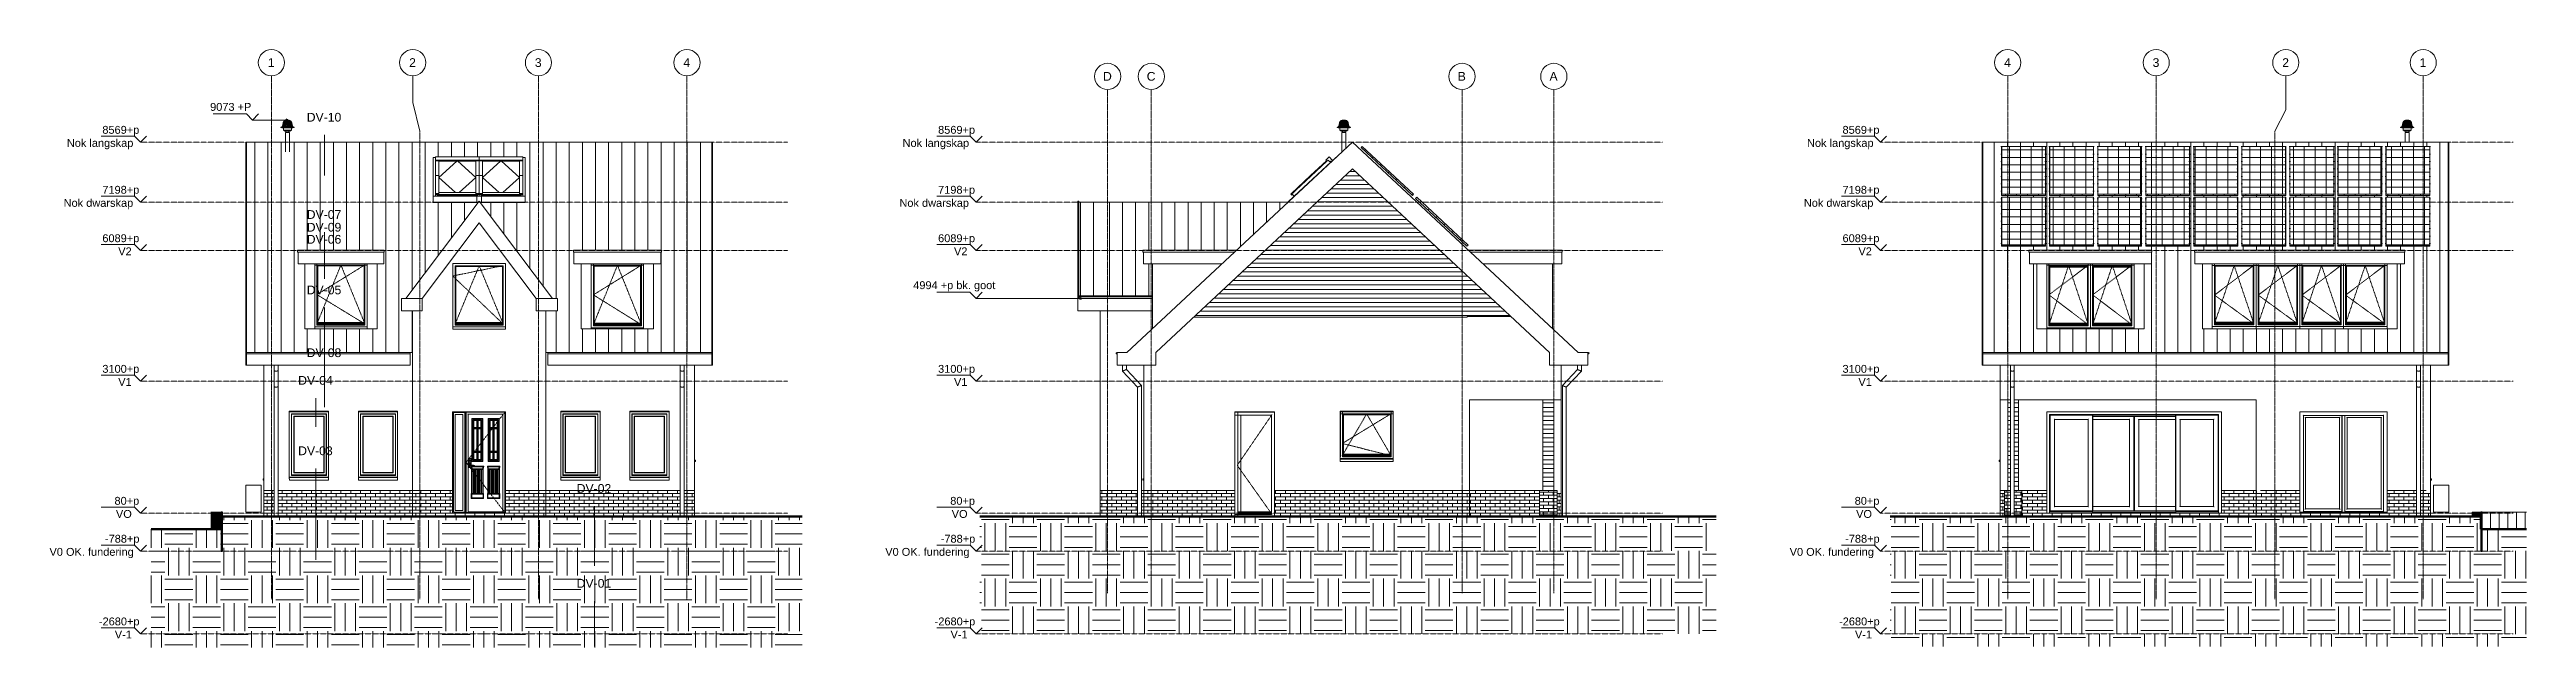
# Model space of a CAD drawing. Header units: millimetres. Extents: x -8591 to 211781, y -3000 to 31870.
# Drawn here: x 92589 to 149293, y -2994 to 10688 of the extents above; entities that cross this region are included whole.
import ezdxf

# ---------------------------------------------------------------- set-up
doc = ezdxf.new("R2010")
doc.units = ezdxf.units.MM
for name, pattern in [('Centre', [31.75, 6.35, -4.7625, 15.875, -4.7625]), ('Dash', [6.35, 3.175, -3.175]), ('Dash dot', [15.875, 6.35, -4.7625, 0, -4.7625]), ('dash-dash', [6, 3, -1, 1, -1]), ('grid', [24, 15, -3, 3, -3])]:
    doc.linetypes.add(name, pattern=pattern)
for name, color, linetype, lineweight in [('A-COLS', 52, 'Continuous', 9), ('A-DETL', 90, 'Continuous', 9), ('A-DOOR', 31, 'Continuous', 9), ('A-DOOR-FRAM', 31, 'Continuous', 9), ('A-FLOR-LEVL', 51, 'Continuous', 9), ('A-GENM', 13, 'Continuous', 9), ('A-GLAZ', 151, 'Continuous', 9), ('A-GLAZ-HDLN', 1, 'Dash', 18), ('A-ROOF', 132, 'Continuous', 9), ('A-ROOF-OTLN', 132, 'Continuous', 9), ('A-ROOF-PATT', 132, 'Continuous', 35), ('A-WALL', 113, 'Continuous', 9), ('A-WALL-PATT', 111, 'Continuous', 25), ('C-BLDG-PADS', 91, 'Continuous', 9), ('C-TOPO', 7, 'Continuous', 9), ('G-ANNO-DIMS', 111, 'Continuous', 9), ('G-ANNO-SYMB', 111, 'Continuous', 9), ('I-WALL', 2, 'Continuous', 9), ('P-SANR-FIXT', 6, 'Continuous', 9), ('S-COLS', 52, 'Continuous', 9), ('S-GRID', 1, 'Continuous', 9), ('S-GRID-IDEN', 1, 'Continuous', 9)]:
    doc.layers.add(name, color=color, linetype=linetype, lineweight=lineweight)
doc.styles.add('Arial_1', font='arial.ttf', dxfattribs={"height": 200})
doc.styles.add('Arial_2', font='arial.ttf', dxfattribs={"height": 180})
pattern_1 = [(0, (107301.06, 0), (0, 75), []), (90, (107301.06, 0), (-112.5, 75), [75, -75])]
pattern_2 = [(0, (103901.06, 0), (0, 75), []), (90, (103901.06, 0), (-112.5, 75), [75, -75])]
pattern_3 = [(0, (104754.76, 0), (635, 635), [635, -635]), (0, (104754.76, 238.1), (635, 635), [635, -635]), (0, (104754.76, 476.25), (635, 635), [635, -635]), (90, (104834.13, 555.6), (-635, 635), [635, -635]), (90, (105072.26, 555.6), (-635, 635), [635, -635]), (90, (105310.4, 555.6), (-635, 635), [635, -635])]
pattern_4 = [(0, (122811.7, 1200), (635, 635), [635, -635]), (0, (122811.7, 1438.1), (635, 635), [635, -635]), (0, (122811.7, 1676.25), (635, 635), [635, -635]), (90, (122891.1, 1755.6), (-635, 635), [635, -635]), (90, (123129.2, 1755.6), (-635, 635), [635, -635]), (90, (123367.3, 1755.6), (-635, 635), [635, -635])]
pattern_5 = [(90, (6859.9, 1200), (-1000, 6e-14), [])]
pattern_6 = [(0, (143158.74, 0), (0, 75), []), (90, (143158.74, 0), (-112.5, 75), [75, -75])]
pattern_7 = [(0, (147050.22, 0), (0, 75), []), (90, (147050.22, 0), (-112.5, 75), [75, -75])]
pattern_8 = [(0, (141736.95, 1200), (635, 635), [635, -635]), (0, (141736.95, 1438.1), (635, 635), [635, -635]), (0, (141736.95, 1676.25), (635, 635), [635, -635]), (90, (141816.3, 1755.6), (-635, 635), [635, -635]), (90, (142054.45, 1755.6), (-635, 635), [635, -635]), (90, (142292.6, 1755.6), (-635, 635), [635, -635])]

msp = doc.modelspace()

# ---------------------------------------------------------------- texts
at = {"layer": 'A-FLOR-LEVL', "char_height": 180, "attachment_point": 1, "style": 'Arial_2'}
for s, insert, width in [('Nok langskap', (92984.4, 8640.4), 1795.78), ('8569+p', (93797.3, 8940.4), 1018.143), ('Nok langskap', (112117.7, 8640.4), 1795.78), ('8569+p', (112930.6, 8940.4), 1018.143), ('Nok langskap', (132822.8, 8640.4), 1795.78), ('8569+p', (133635.7, 8940.4), 1018.143), ('7198+p', (93797.3, 7568.7), 1018.143), ('7198+p', (112930.6, 7568.7), 1018.143), ('7198+p', (133635.7, 7568.7), 1018.143), ('Nok dwarskap', (92911.4, 7268.7), 1883.966), ('Nok dwarskap', (112044.7, 7268.7), 1883.966), ('Nok dwarskap', (132749.8, 7268.7), 1883.966), ('6089+p', (93797.3, 6459.8), 1018.143), ('6089+p', (112930.6, 6459.8), 1018.143), ('6089+p', (133635.7, 6459.8), 1018.143), ('V2', (94161.4, 6159.8), 368.776), ('V2', (113294.7, 6159.8), 368.776), ('V2', (133999.8, 6159.8), 368.776), ('3100+p', (93797.3, 3471), 1018.143), ('3100+p', (112930.6, 3471), 1018.143), ('3100+p', (133635.7, 3471), 1018.143), ('V1', (94161.4, 3171), 368.776), ('V1', (113294.7, 3171), 368.776), ('V1', (133999.8, 3171), 368.776), ('80+p', (94075.3, 451), 681.434), ('VO', (94108.4, 151), 432.911), ('80+p', (113208.6, 451), 681.434), ('VO', (113241.7, 151), 432.911), ('80+p', (133913.7, 451), 681.434), ('VO', (133946.8, 151), 432.911), ('-788+p', (93857.3, -417), 945.991), ('-788+p', (112990.6, -417), 945.991), ('-788+p', (133695.7, -417), 945.991), ('V0 OK. fundering', (92587.4, -717), 2276.792), ('V0 OK. fundering', (111720.7, -717), 2276.792), ('V0 OK. fundering', (132425.8, -717), 2276.792), ('-2680+p', (93718.3, -2309), 1114.346), ('V-1', (94082.4, -2609), 464.979), ('-2680+p', (112851.6, -2309), 1114.346), ('V-1', (113215.7, -2609), 464.979), ('-2680+p', (133556.7, -2309), 1114.346), ('V-1', (133920.8, -2609), 464.979)]:
    msp.add_mtext(s, dxfattribs=dict(at, insert=insert, width=width))
at = {"layer": 'G-ANNO-DIMS', "char_height": 180, "attachment_point": 1, "line_spacing_factor": 0.941778, "style": 'Arial_2'}
for s, insert, width in [('9073 +P', (96264.6, 9465.4), 1128.263), ('4994 +p bk. goot', (112361.1, 5385.7), 2249.915)]:
    msp.add_mtext(s, dxfattribs=dict(at, insert=insert, width=width))
at = {"layer": 'G-ANNO-SYMB', "char_height": 200, "width": 978.059, "attachment_point": 1, "style": 'Arial_1'}
for s, insert in [('DV-10', (98476.1, 9239.5)), ('DV-07', (98476.1, 7012.8)), ('DV-09', (98476.1, 6722)), ('DV-06', (98476.1, 6445.7)), ('DV-05', (98476.1, 5286.9)), ('DV-08', (98476.1, 3850)), ('DV-04', (98279.8, 3217.3)), ('DV-03', (98279.8, 1605.8)), ('DV-02', (104656.3, 744.7)), ('DV-01', (104656.3, -1427.1))]:
    msp.add_mtext(s, dxfattribs=dict(at, insert=insert))
at = {"layer": 'S-GRID-IDEN', "char_height": 200, "attachment_point": 1, "style": 'Arial_1'}
for s, insert, width in [('1', (97585.5, 10489.1), 192.405), ('2', (100820.6, 10489.1), 192.405), ('3', (103698.4, 10489.1), 192.405), ('4', (107098.4, 10489.1), 192.405), ('4', (137334.6, 10489.1), 192.405), ('3', (140734.7, 10489.1), 192.405), ('2', (143702.1, 10489.1), 192.405), ('1', (146847.6, 10489.1), 192.405), ('D', (116706.1, 10174.9), 248.523), ('C', (117706.1, 10174.9), 248.523), ('B', (124825.7, 10174.9), 232.489), ('A', (126927.5, 10174.9), 232.489)]:
    msp.add_mtext(s, dxfattribs=dict(at, insert=insert, width=width))

# ---------------------------------------------------------------- blocks, each defined once
blk = doc.blocks.new('KOZIJN_TYPE_E - KOZIJN_TYPE_D-3492155-Zuidgevel')
at = {"layer": 'A-GENM'}
for p, q in [((-813, 5739), (287, 5739)), ((-813, 4383), (-813, 5739)), ((287, 5739), (287, 4383)), ((-813, 4341), (-863, 4341)), ((287, 4408), (-813, 4408)), ((287, 4391), (-813, 4391)), ((287, 4383), (-813, 4383)), ((287, 4341), (-813, 4341)), ((337, 4341), (287, 4341))]:
    blk.add_line(p, q, dxfattribs=at)
at = {"layer": 'A-GLAZ'}
for p, q in [((-812, 4425), (-812, 5739)), ((287, 5739), (-812, 5739)), ((-804, 4434), (-804, 5730)), ((278, 5730), (-804, 5730)), ((-795, 5721), (269, 5721)), ((-795, 4443), (-795, 5721)), ((-787, 5714), (-795, 5721)), ((269, 5721), (262, 5714)), ((269, 5721), (269, 4443)), ((278, 4434), (278, 5730)), ((287, 4425), (287, 5739)), ((287, 4408), (-813, 4408)), ((287, 4425), (-812, 4425)), ((278, 4434), (-804, 4434)), ((-787, 4450), (-795, 4443)), ((269, 4443), (-795, 4443)), ((269, 4443), (262, 4450))]:
    blk.add_line(p, q, dxfattribs=at)
at = {"layer": 'A-GLAZ-HDLN'}
for p, q in [((287, 5744), (-868, 5505)), ((-813, 4408), (-263, 5739)), ((-263, 5739), (287, 4408)), ((-868, 5505), (287, 4408))]:
    blk.add_line(p, q, dxfattribs=at)
blk = doc.blocks.new('Doors_Door-sets_Swedoor_JELD-WEN_Exterior_Classic_Scott_Single_Outswing_2_0 - 888 x 2080 mm - M9 x M21-3511000-Zuidgevel')
at = {"layer": 'A-DOOR', "linetype": 'Centre'}
for q in [(326, 2390), (326, 95)]:
    blk.add_line((-562, 1240), q, dxfattribs=at)
at = {"layer": 'A-DOOR'}
for p, q in [((-562, 2390), (-562, 91)), ((326, 2390), (-562, 2390)), ((-562, 80), (-562, 2390)), ((-562, 2390), (326, 2390)), ((-518, 91), (-518, 2346)), ((-518, 2346), (282, 2346)), ((278, 2342), (-515, 2342)), ((-515, 2342), (-515, 111)), ((278, 111), (278, 2342)), ((282, 2346), (282, 91)), ((326, 91), (326, 2390)), ((326, 2390), (326, 80)), ((-426, 2239), (-429, 2242)), ((-429, 2242), (-429, 1263)), ((-429, 2242), (-178, 2242)), ((-426, 1266), (-426, 2239)), ((-426, 2239), (-180, 2239)), ((-423, 2236), (-423, 1269)), ((-183, 2236), (-423, 2236)), ((-185, 2235), (-422, 2235)), ((-422, 2235), (-422, 1270)), ((-404, 2044), (-404, 2193)), ((-404, 1500), (-404, 2005)), ((-385, 2193), (-385, 2044)), ((-385, 2005), (-385, 1500)), ((-380, 2217), (-322, 2217)), ((-322, 2198), (-380, 2198)), ((-380, 2039), (-322, 2039)), ((-380, 2024), (-322, 2024)), ((-322, 2010), (-380, 2010)), ((-318, 2044), (-318, 2193)), ((-318, 1500), (-318, 2005)), ((-303, 2044), (-303, 2193)), ((-303, 2005), (-303, 1500)), ((-289, 2193), (-289, 2044)), ((-289, 2005), (-289, 1500)), ((-284, 2217), (-226, 2217)), ((-226, 2198), (-284, 2198)), ((-284, 2039), (-226, 2039)), ((-226, 2024), (-284, 2024)), ((-226, 2010), (-284, 2010)), ((-222, 2044), (-222, 2193)), ((-222, 1500), (-222, 2005)), ((-202, 2193), (-202, 2044)), ((-202, 2005), (-202, 1500)), ((-185, 1270), (-185, 2235)), ((-183, 1269), (-183, 2236)), ((-178, 2242), (-180, 2239)), ((-180, 2239), (-180, 1266)), ((-178, 1263), (-178, 2242)), ((-56, 2239), (-59, 2242)), ((-59, 2242), (-59, 1263)), ((-59, 2242), (192, 2242)), ((-56, 1266), (-56, 2239)), ((-56, 2239), (190, 2239)), ((-53, 2236), (-53, 1269)), ((187, 2236), (-53, 2236)), ((185, 2235), (-52, 2235)), ((-52, 2235), (-52, 1270)), ((-34, 2044), (-34, 2193)), ((-34, 1500), (-34, 2005)), ((-15, 2193), (-15, 2044)), ((-15, 2005), (-15, 1500)), ((-10, 2217), (48, 2217)), ((48, 2198), (-10, 2198)), ((-10, 2039), (48, 2039)), ((-10, 2024), (48, 2024)), ((48, 2010), (-10, 2010)), ((52, 2044), (52, 2193)), ((52, 1500), (52, 2005)), ((67, 2044), (67, 2193)), ((67, 2005), (67, 1500)), ((81, 2193), (81, 2044)), ((81, 2005), (81, 1500)), ((86, 2217), (144, 2217)), ((144, 2198), (86, 2198)), ((86, 2039), (144, 2039)), ((144, 2024), (86, 2024)), ((144, 2010), (86, 2010)), ((148, 2044), (148, 2193)), ((148, 1500), (148, 2005)), ((168, 2193), (168, 2044)), ((168, 2005), (168, 1500)), ((185, 1270), (185, 2235)), ((187, 1269), (187, 2236)), ((192, 2242), (190, 2239)), ((190, 2239), (190, 1266)), ((192, 1263), (192, 2242)), ((-507, 1324), (-507, 1128)), ((-452, 1329), (-502, 1329)), ((-485, 1238), (-485, 1205)), ((-471, 1239), (-484, 1239)), ((-484, 1204), (-471, 1204)), ((-480, 1270), (-480, 1273)), ((-479, 1269), (-480, 1270)), ((-480, 1270), (-479, 1269)), ((-480, 1270), (-479, 1269)), ((-480, 1270), (-479, 1269)), ((-479, 1274), (-479, 1277)), ((-479, 1277), (-478, 1277)), ((-479, 1274), (-479, 1274)), ((-479, 1274), (-479, 1274)), ((-478, 1273), (-479, 1273)), ((-479, 1273), (-478, 1272)), ((-478, 1272), (-479, 1273)), ((-479, 1273), (-478, 1273)), ((-478, 1272), (-479, 1273)), ((-479, 1273), (-478, 1273)), ((-479, 1273), (-478, 1273)), ((-478, 1272), (-479, 1273)), ((-478, 1272), (-479, 1271)), ((-479, 1271), (-478, 1272)), ((-479, 1271), (-478, 1272)), ((-479, 1271), (-478, 1272)), ((-479, 1270), (-477, 1270)), ((-477, 1270), (-479, 1270)), ((-477, 1270), (-479, 1270)), ((-477, 1270), (-479, 1270)), ((-478, 1277), (-478, 1274)), ((-478, 1274), (-478, 1277)), ((-478, 1273), (-478, 1277)), ((-478, 1274), (-478, 1273)), ((-478, 1273), (-478, 1274)), ((-477, 1270), (-477, 1269)), ((-477, 1269), (-477, 1270)), ((-477, 1269), (-477, 1270)), ((-476, 1164), (-477, 1164)), ((-470, 1205), (-470, 1238)), ((-467, 1178), (-467, 1164)), ((-467, 1164), (-467, 1178)), ((-447, 1179), (-447, 1324)), ((-447, 1128), (-447, 1166)), ((-437, 1088), (-446, 1155)), ((-446, 1155), (-160, 1155)), ((-444, 1154), (-446, 1155)), ((-444, 1154), (-162, 1154)), ((-436, 1088), (-444, 1154)), ((-443, 1152), (-163, 1152)), ((-443, 1152), (-442, 1152)), ((-434, 1088), (-443, 1152)), ((-164, 1152), (-442, 1152)), ((-442, 1152), (-434, 1088)), ((-434, 1144), (-172, 1144)), ((-434, 1144), (-433, 1144)), ((-427, 1092), (-434, 1144)), ((-173, 1144), (-433, 1144)), ((-433, 1144), (-426, 1092)), ((-174, 1143), (-432, 1143)), ((-432, 1143), (-430, 1141)), ((-432, 1143), (-425, 1094)), ((-176, 1141), (-430, 1141)), ((-430, 1141), (-424, 1095)), ((-426, 1266), (-429, 1263)), ((-429, 1263), (-178, 1263)), ((-180, 1266), (-426, 1266)), ((-423, 1269), (-183, 1269)), ((-422, 1270), (-185, 1270)), ((-410, 1165), (-410, 1175)), ((-404, 1312), (-404, 1461)), ((-385, 1461), (-385, 1312)), ((-380, 1495), (-322, 1495)), ((-322, 1481), (-380, 1481)), ((-322, 1466), (-380, 1466)), ((-380, 1307), (-322, 1307)), ((-322, 1288), (-380, 1288)), ((-379, 1160), (-379, 1170)), ((-371, 1165), (-371, 1165)), ((-371, 1165), (-371, 1165)), ((-318, 1312), (-318, 1461)), ((-303, 1312), (-303, 1461)), ((-289, 1461), (-289, 1312)), ((-284, 1495), (-226, 1495)), ((-284, 1481), (-226, 1481)), ((-226, 1466), (-284, 1466)), ((-284, 1307), (-226, 1307)), ((-226, 1288), (-284, 1288)), ((-222, 1312), (-222, 1461)), ((-202, 1461), (-202, 1312)), ((-182, 1095), (-176, 1141)), ((-181, 1094), (-174, 1143)), ((-180, 1266), (-178, 1263)), ((-180, 1092), (-173, 1144)), ((-172, 1144), (-179, 1092)), ((-176, 1141), (-174, 1143)), ((-173, 1144), (-172, 1144)), ((-172, 1088), (-164, 1152)), ((-163, 1152), (-172, 1088)), ((-162, 1154), (-171, 1088)), ((-160, 1155), (-169, 1088)), ((-163, 1152), (-164, 1152)), ((-162, 1154), (-160, 1155)), ((-67, 1088), (-76, 1155)), ((-76, 1155), (210, 1155)), ((-74, 1154), (-76, 1155)), ((-74, 1154), (208, 1154)), ((-66, 1088), (-74, 1154)), ((-73, 1152), (207, 1152)), ((-73, 1152), (-72, 1152)), ((-64, 1088), (-73, 1152)), ((206, 1152), (-72, 1152)), ((-72, 1152), (-64, 1088)), ((-64, 1144), (198, 1144)), ((-64, 1144), (-63, 1144)), ((-57, 1092), (-64, 1144)), ((197, 1144), (-63, 1144)), ((-63, 1144), (-56, 1092)), ((196, 1143), (-62, 1143)), ((-62, 1143), (-60, 1141)), ((-62, 1143), (-55, 1094)), ((194, 1141), (-60, 1141)), ((-60, 1141), (-54, 1095)), ((-56, 1266), (-59, 1263)), ((-59, 1263), (192, 1263)), ((190, 1266), (-56, 1266)), ((-53, 1269), (187, 1269)), ((-52, 1270), (185, 1270)), ((-34, 1312), (-34, 1461)), ((-15, 1461), (-15, 1312)), ((-10, 1495), (48, 1495)), ((48, 1481), (-10, 1481)), ((48, 1466), (-10, 1466)), ((-10, 1307), (48, 1307)), ((48, 1288), (-10, 1288)), ((52, 1312), (52, 1461)), ((67, 1312), (67, 1461)), ((81, 1461), (81, 1312)), ((86, 1495), (144, 1495)), ((86, 1481), (144, 1481)), ((144, 1466), (86, 1466)), ((86, 1307), (144, 1307)), ((144, 1288), (86, 1288)), ((148, 1312), (148, 1461)), ((168, 1461), (168, 1312)), ((188, 1095), (194, 1141)), ((189, 1094), (196, 1143)), ((190, 1266), (192, 1263)), ((190, 1092), (197, 1144)), ((198, 1144), (191, 1092)), ((194, 1141), (196, 1143)), ((197, 1144), (198, 1144)), ((198, 1088), (206, 1152)), ((207, 1152), (198, 1088)), ((208, 1154), (199, 1088)), ((210, 1155), (201, 1088)), ((207, 1152), (206, 1152)), ((208, 1154), (210, 1155)), ((-502, 1123), (-452, 1123)), ((-437, 528), (-437, 1088)), ((-436, 1088), (-437, 1088)), ((-436, 527), (-436, 1088)), ((-434, 525), (-434, 1088)), ((-434, 1088), (-434, 525)), ((-434, 1088), (-434, 1088)), ((-179, 1092), (-427, 1092)), ((-426, 1092), (-427, 1092)), ((-426, 1092), (-180, 1092)), ((-426, 1084), (-426, 525)), ((-391, 1084), (-426, 1084)), ((-426, 1084), (-426, 1084)), ((-426, 525), (-426, 1084)), ((-426, 1084), (-391, 1084)), ((-425, 1094), (-424, 1095)), ((-425, 1094), (-181, 1094)), ((-393, 1083), (-425, 1083)), ((-425, 1083), (-423, 1081)), ((-425, 1083), (-425, 527)), ((-424, 1095), (-182, 1095)), ((-423, 1081), (-423, 528)), ((-394, 1081), (-423, 1081)), ((-394, 1081), (-393, 1083)), ((-394, 528), (-394, 1081)), ((-393, 527), (-393, 1083)), ((-391, 525), (-391, 1084)), ((-391, 1084), (-391, 525)), ((-391, 1084), (-391, 1084)), ((-383, 1084), (-383, 525)), ((-349, 1084), (-383, 1084)), ((-383, 525), (-383, 1084)), ((-383, 1084), (-383, 1084)), ((-383, 1084), (-349, 1084)), ((-382, 1083), (-380, 1081)), ((-351, 1083), (-382, 1083)), ((-382, 1083), (-382, 527)), ((-380, 1081), (-380, 528)), ((-352, 1081), (-380, 1081)), ((-352, 1081), (-351, 1083)), ((-352, 528), (-352, 1081)), ((-351, 527), (-351, 1083)), ((-349, 525), (-349, 1084)), ((-349, 1084), (-349, 525)), ((-349, 1084), (-349, 1084)), ((-341, 1084), (-341, 525)), ((-307, 1084), (-341, 1084)), ((-341, 525), (-341, 1084)), ((-341, 1084), (-341, 1084)), ((-341, 1084), (-307, 1084)), ((-338, 1081), (-340, 1083)), ((-309, 1083), (-340, 1083)), ((-340, 1083), (-340, 527)), ((-338, 1081), (-338, 528)), ((-310, 1081), (-338, 1081)), ((-309, 1083), (-310, 1081)), ((-310, 528), (-310, 1081)), ((-309, 527), (-309, 1083)), ((-307, 525), (-307, 1084)), ((-307, 1084), (-307, 525)), ((-307, 1084), (-307, 1084)), ((-299, 1084), (-299, 525)), ((-265, 1084), (-299, 1084)), ((-299, 525), (-299, 1084)), ((-299, 1084), (-299, 1084)), ((-299, 1084), (-265, 1084)), ((-298, 1083), (-296, 1081)), ((-267, 1083), (-298, 1083)), ((-298, 1083), (-298, 527)), ((-296, 1081), (-296, 528)), ((-268, 1081), (-296, 1081)), ((-268, 1081), (-267, 1083)), ((-268, 528), (-268, 1081)), ((-267, 527), (-267, 1083)), ((-265, 525), (-265, 1084)), ((-265, 1084), (-265, 525)), ((-265, 1084), (-265, 1084)), ((-257, 1084), (-257, 525)), ((-223, 1084), (-257, 1084)), ((-257, 525), (-257, 1084)), ((-257, 1084), (-257, 1084)), ((-257, 1084), (-223, 1084)), ((-256, 1083), (-254, 1081)), ((-225, 1083), (-256, 1083)), ((-256, 1083), (-256, 527)), ((-254, 1081), (-254, 528)), ((-226, 1081), (-254, 1081)), ((-226, 1081), (-225, 1083)), ((-226, 528), (-226, 1081)), ((-225, 527), (-225, 1083)), ((-223, 525), (-223, 1084)), ((-223, 1084), (-223, 525)), ((-223, 1084), (-223, 1084)), ((-180, 1084), (-215, 1084)), ((-215, 1084), (-215, 525)), ((-215, 525), (-215, 1084)), ((-215, 1084), (-180, 1084)), ((-215, 1084), (-215, 1084)), ((-182, 1083), (-214, 1083)), ((-214, 1083), (-212, 1081)), ((-214, 1083), (-214, 527)), ((-183, 1081), (-212, 1081)), ((-212, 1081), (-212, 528)), ((-183, 1081), (-182, 1083)), ((-183, 528), (-183, 1081)), ((-181, 1094), (-182, 1095)), ((-182, 527), (-182, 1083)), ((-180, 1092), (-179, 1092)), ((-180, 525), (-180, 1084)), ((-180, 1084), (-180, 525)), ((-180, 1084), (-180, 1084)), ((-172, 525), (-172, 1088)), ((-172, 1088), (-172, 525)), ((-172, 1088), (-172, 1088)), ((-171, 1088), (-169, 1088)), ((-171, 1088), (-171, 527)), ((-169, 1088), (-169, 528)), ((-67, 528), (-67, 1088)), ((-66, 1088), (-67, 1088)), ((-66, 527), (-66, 1088)), ((-64, 525), (-64, 1088)), ((-64, 1088), (-64, 525)), ((-64, 1088), (-64, 1088)), ((191, 1092), (-57, 1092)), ((-56, 1092), (-57, 1092)), ((-56, 1092), (190, 1092)), ((-21, 1084), (-56, 1084)), ((-56, 1084), (-56, 525)), ((-56, 1084), (-56, 1084)), ((-56, 525), (-56, 1084)), ((-56, 1084), (-21, 1084)), ((-55, 1094), (-54, 1095)), ((-55, 1094), (189, 1094)), ((-23, 1083), (-55, 1083)), ((-55, 1083), (-53, 1081)), ((-55, 1083), (-55, 527)), ((-54, 1095), (188, 1095)), ((-24, 1081), (-53, 1081)), ((-53, 1081), (-53, 528)), ((-24, 1081), (-23, 1083)), ((-24, 528), (-24, 1081)), ((-23, 527), (-23, 1083)), ((-21, 525), (-21, 1084)), ((-21, 1084), (-21, 525)), ((-21, 1084), (-21, 1084)), ((21, 1084), (-13, 1084)), ((-13, 525), (-13, 1084)), ((-13, 1084), (-13, 525)), ((-13, 1084), (-13, 1084)), ((-13, 1084), (21, 1084)), ((19, 1083), (-12, 1083)), ((-12, 1083), (-10, 1081)), ((-12, 1083), (-12, 527)), ((-10, 1081), (-10, 528)), ((18, 1081), (-10, 1081)), ((18, 1081), (19, 1083)), ((18, 528), (18, 1081)), ((19, 527), (19, 1083)), ((21, 525), (21, 1084)), ((21, 1084), (21, 525)), ((21, 1084), (21, 1084)), ((29, 1084), (29, 525)), ((63, 1084), (29, 1084)), ((29, 525), (29, 1084)), ((29, 1084), (29, 1084)), ((29, 1084), (63, 1084)), ((32, 1081), (30, 1083)), ((61, 1083), (30, 1083)), ((30, 1083), (30, 527)), ((32, 1081), (32, 528)), ((60, 1081), (32, 1081)), ((61, 1083), (60, 1081)), ((60, 528), (60, 1081)), ((61, 527), (61, 1083)), ((63, 525), (63, 1084)), ((63, 1084), (63, 525)), ((63, 1084), (63, 1084)), ((71, 1084), (71, 525)), ((105, 1084), (71, 1084)), ((71, 525), (71, 1084)), ((71, 1084), (71, 1084)), ((71, 1084), (105, 1084)), ((72, 1083), (74, 1081)), ((103, 1083), (72, 1083)), ((72, 1083), (72, 527)), ((74, 1081), (74, 528)), ((102, 1081), (74, 1081)), ((102, 1081), (103, 1083)), ((102, 528), (102, 1081)), ((103, 527), (103, 1083)), ((105, 525), (105, 1084)), ((105, 1084), (105, 525)), ((105, 1084), (105, 1084)), ((113, 1084), (113, 525)), ((147, 1084), (113, 1084)), ((113, 525), (113, 1084)), ((113, 1084), (113, 1084)), ((113, 1084), (147, 1084)), ((114, 1083), (116, 1081)), ((145, 1083), (114, 1083)), ((114, 1083), (114, 527)), ((116, 1081), (116, 528)), ((144, 1081), (116, 1081)), ((144, 1081), (145, 1083)), ((144, 528), (144, 1081)), ((145, 527), (145, 1083)), ((147, 525), (147, 1084)), ((147, 1084), (147, 525)), ((147, 1084), (147, 1084)), ((190, 1084), (155, 1084)), ((155, 1084), (155, 525)), ((155, 525), (155, 1084)), ((155, 1084), (190, 1084)), ((155, 1084), (155, 1084)), ((188, 1083), (156, 1083)), ((156, 1083), (158, 1081)), ((156, 1083), (156, 527)), ((187, 1081), (158, 1081)), ((158, 1081), (158, 528)), ((187, 1081), (188, 1083)), ((187, 528), (187, 1081)), ((189, 1094), (188, 1095)), ((188, 527), (188, 1083)), ((190, 1092), (191, 1092)), ((190, 525), (190, 1084)), ((190, 1084), (190, 525)), ((190, 1084), (190, 1084)), ((198, 525), (198, 1088)), ((198, 1088), (198, 525)), ((198, 1088), (198, 1088)), ((199, 1088), (201, 1088)), ((199, 1088), (199, 527)), ((201, 1088), (201, 528)), ((-520, 91), (-560, 91)), ((-560, 91), (-560, 91)), ((-520, 91), (-519, 91)), ((-515, 111), (278, 111)), ((-445, 416), (-445, 528)), ((-445, 528), (-437, 528)), ((-444, 527), (-445, 528)), ((-444, 418), (-445, 416)), ((-161, 416), (-445, 416)), ((-444, 418), (-444, 527)), ((-444, 527), (-436, 527)), ((-163, 418), (-444, 418)), ((-442, 419), (-442, 525)), ((-442, 525), (-434, 525)), ((-442, 525), (-442, 525)), ((-442, 525), (-434, 525)), ((-442, 525), (-442, 419)), ((-164, 419), (-442, 419)), ((-442, 419), (-164, 419)), ((-442, 419), (-442, 419)), ((-436, 527), (-437, 528)), ((-434, 525), (-434, 525)), ((-434, 427), (-434, 517)), ((-434, 517), (-172, 517)), ((-434, 517), (-434, 517)), ((-172, 517), (-434, 517)), ((-434, 517), (-434, 427)), ((-172, 427), (-434, 427)), ((-434, 427), (-172, 427)), ((-434, 427), (-434, 427)), ((-433, 516), (-431, 514)), ((-433, 516), (-433, 429)), ((-174, 516), (-433, 516)), ((-433, 429), (-431, 430)), ((-433, 429), (-174, 429)), ((-175, 514), (-431, 514)), ((-431, 514), (-431, 430)), ((-431, 430), (-175, 430)), ((-426, 525), (-391, 525)), ((-426, 525), (-426, 525)), ((-426, 525), (-391, 525)), ((-423, 528), (-425, 527)), ((-425, 527), (-393, 527)), ((-423, 528), (-394, 528)), ((-393, 527), (-394, 528)), ((-391, 525), (-391, 525)), ((-383, 525), (-349, 525)), ((-383, 525), (-383, 525)), ((-383, 525), (-349, 525)), ((-380, 528), (-382, 527)), ((-382, 527), (-351, 527)), ((-380, 528), (-352, 528)), ((-351, 527), (-352, 528)), ((-349, 525), (-349, 525)), ((-341, 525), (-307, 525)), ((-341, 525), (-341, 525)), ((-341, 525), (-307, 525)), ((-338, 528), (-340, 527)), ((-340, 527), (-309, 527)), ((-338, 528), (-310, 528)), ((-309, 527), (-310, 528)), ((-307, 525), (-307, 525)), ((-299, 525), (-265, 525)), ((-299, 525), (-299, 525)), ((-299, 525), (-265, 525)), ((-296, 528), (-298, 527)), ((-298, 527), (-267, 527)), ((-296, 528), (-268, 528)), ((-267, 527), (-268, 528)), ((-265, 525), (-265, 525)), ((-257, 525), (-223, 525)), ((-257, 525), (-257, 525)), ((-257, 525), (-223, 525)), ((-254, 528), (-256, 527)), ((-256, 527), (-225, 527)), ((-254, 528), (-226, 528)), ((-225, 527), (-226, 528)), ((-223, 525), (-223, 525)), ((-215, 525), (-180, 525)), ((-215, 525), (-215, 525)), ((-215, 525), (-180, 525)), ((-212, 528), (-214, 527)), ((-214, 527), (-182, 527)), ((-212, 528), (-183, 528)), ((-182, 527), (-183, 528)), ((-180, 525), (-180, 525)), ((-174, 516), (-175, 514)), ((-175, 430), (-175, 514)), ((-175, 430), (-174, 429)), ((-174, 429), (-174, 516)), ((-172, 525), (-164, 525)), ((-172, 525), (-172, 525)), ((-172, 525), (-164, 525)), ((-172, 517), (-172, 427)), ((-172, 517), (-172, 517)), ((-172, 427), (-172, 517)), ((-172, 427), (-172, 427)), ((-169, 528), (-171, 527)), ((-171, 527), (-163, 527)), ((-169, 528), (-161, 528)), ((-164, 525), (-164, 419)), ((-164, 525), (-164, 525)), ((-164, 525), (-164, 419)), ((-164, 419), (-164, 419)), ((-161, 528), (-163, 527)), ((-163, 527), (-163, 418)), ((-163, 418), (-161, 416)), ((-161, 528), (-161, 416)), ((-75, 416), (-75, 528)), ((-75, 528), (-67, 528)), ((-74, 527), (-75, 528)), ((-74, 418), (-75, 416)), ((209, 416), (-75, 416)), ((-74, 418), (-74, 527)), ((-74, 527), (-66, 527)), ((207, 418), (-74, 418)), ((-72, 419), (-72, 525)), ((-72, 525), (-64, 525)), ((-72, 525), (-72, 525)), ((-72, 525), (-64, 525)), ((-72, 525), (-72, 419)), ((206, 419), (-72, 419)), ((-72, 419), (206, 419)), ((-72, 419), (-72, 419)), ((-66, 527), (-67, 528)), ((-64, 525), (-64, 525)), ((-64, 427), (-64, 517)), ((-64, 517), (198, 517)), ((-64, 517), (-64, 517)), ((198, 517), (-64, 517)), ((-64, 517), (-64, 427)), ((198, 427), (-64, 427)), ((-64, 427), (198, 427)), ((-64, 427), (-64, 427)), ((-63, 516), (-61, 514)), ((-63, 516), (-63, 429)), ((196, 516), (-63, 516)), ((-63, 429), (-61, 430)), ((-63, 429), (196, 429)), ((195, 514), (-61, 514)), ((-61, 514), (-61, 430)), ((-61, 430), (195, 430)), ((-56, 525), (-21, 525)), ((-56, 525), (-56, 525)), ((-56, 525), (-21, 525)), ((-53, 528), (-55, 527)), ((-55, 527), (-23, 527)), ((-53, 528), (-24, 528)), ((-23, 527), (-24, 528)), ((-21, 525), (-21, 525)), ((-13, 525), (21, 525)), ((-13, 525), (-13, 525)), ((-13, 525), (21, 525)), ((-10, 528), (-12, 527)), ((-12, 527), (19, 527)), ((-10, 528), (18, 528)), ((19, 527), (18, 528)), ((21, 525), (21, 525)), ((29, 525), (63, 525)), ((29, 525), (29, 525)), ((29, 525), (63, 525)), ((32, 528), (30, 527)), ((30, 527), (61, 527)), ((32, 528), (60, 528)), ((61, 527), (60, 528)), ((63, 525), (63, 525)), ((71, 525), (105, 525)), ((71, 525), (71, 525)), ((71, 525), (105, 525)), ((74, 528), (72, 527)), ((72, 527), (103, 527)), ((74, 528), (102, 528)), ((103, 527), (102, 528)), ((105, 525), (105, 525)), ((113, 525), (147, 525)), ((113, 525), (113, 525)), ((113, 525), (147, 525)), ((116, 528), (114, 527)), ((114, 527), (145, 527)), ((116, 528), (144, 528)), ((145, 527), (144, 528)), ((147, 525), (147, 525)), ((155, 525), (190, 525)), ((155, 525), (155, 525)), ((155, 525), (190, 525)), ((158, 528), (156, 527)), ((156, 527), (188, 527)), ((158, 528), (187, 528)), ((188, 527), (187, 528)), ((190, 525), (190, 525)), ((196, 516), (195, 514)), ((195, 430), (195, 514)), ((195, 430), (196, 429)), ((196, 429), (196, 516)), ((198, 525), (206, 525)), ((198, 525), (198, 525)), ((198, 525), (206, 525)), ((198, 517), (198, 427)), ((198, 517), (198, 517)), ((198, 427), (198, 517)), ((198, 427), (198, 427)), ((201, 528), (199, 527)), ((199, 527), (207, 527)), ((201, 528), (209, 528)), ((206, 525), (206, 419)), ((206, 525), (206, 525)), ((206, 525), (206, 419)), ((206, 419), (206, 419)), ((209, 528), (207, 527)), ((207, 527), (207, 418)), ((207, 418), (209, 416)), ((209, 528), (209, 416)), ((284, 91), (324, 91)), ((284, 91), (284, 91)), ((324, 91), (325, 91))]:
    blk.add_line(p, q, dxfattribs=at)
at = {"layer": 'A-DOOR', "flags": 128}
for points in [[(-404, 2193), (-403, 2200), (-399, 2207), (-394, 2212), (-387, 2216), (-380, 2217)], [(-394, 2024), (-400, 2030), (-403, 2036), (-404, 2044)], [(-404, 2005), (-403, 2012), (-400, 2019), (-394, 2024)], [(-322, 2217), (-315, 2216), (-308, 2212), (-303, 2207)], [(-303, 2207), (-298, 2212), (-291, 2216), (-284, 2217)], [(-226, 2217), (-219, 2216), (-212, 2212), (-207, 2207), (-203, 2200), (-202, 2193)], [(-202, 2044), (-203, 2036), (-207, 2030), (-212, 2024)], [(-212, 2024), (-207, 2019), (-203, 2012), (-202, 2005)], [(-34, 2193), (-33, 2200), (-29, 2207), (-24, 2212), (-17, 2216), (-10, 2217)], [(-24, 2024), (-30, 2030), (-33, 2036), (-34, 2044)], [(-34, 2005), (-33, 2012), (-30, 2019), (-24, 2024)], [(48, 2217), (55, 2216), (62, 2212), (67, 2207)], [(67, 2207), (72, 2212), (79, 2216), (86, 2217)], [(144, 2217), (151, 2216), (158, 2212), (163, 2207), (167, 2200), (168, 2193)], [(168, 2044), (167, 2036), (163, 2030), (158, 2024)], [(158, 2024), (163, 2019), (167, 2012), (168, 2005)], [(-477, 1164), (-479, 1164), (-481, 1165), (-482, 1166), (-484, 1167), (-484, 1169), (-485, 1171), (-484, 1173), (-484, 1175), (-482, 1176), (-481, 1177), (-479, 1178), (-477, 1178)], [(-394, 1481), (-400, 1486), (-403, 1493), (-404, 1500)], [(-404, 1461), (-403, 1469), (-400, 1475), (-394, 1481)], [(-380, 1288), (-387, 1289), (-394, 1293), (-399, 1298), (-403, 1305), (-404, 1312)], [(-303, 1298), (-308, 1293), (-315, 1289), (-322, 1288)], [(-284, 1288), (-291, 1289), (-298, 1293), (-303, 1298)], [(-202, 1312), (-203, 1305), (-207, 1298), (-212, 1293), (-219, 1289), (-226, 1288)], [(-202, 1500), (-203, 1493), (-207, 1486), (-212, 1481)], [(-212, 1481), (-207, 1475), (-203, 1469), (-202, 1461)], [(-24, 1481), (-30, 1486), (-33, 1493), (-34, 1500)], [(-34, 1461), (-33, 1469), (-30, 1475), (-24, 1481)], [(-10, 1288), (-17, 1289), (-24, 1293), (-29, 1298), (-33, 1305), (-34, 1312)], [(67, 1298), (62, 1293), (55, 1289), (48, 1288)], [(86, 1288), (79, 1289), (72, 1293), (67, 1298)], [(168, 1312), (167, 1305), (163, 1298), (158, 1293), (151, 1289), (144, 1288)], [(168, 1500), (167, 1493), (163, 1486), (158, 1481)], [(158, 1481), (163, 1475), (167, 1469), (168, 1461)]]:
    blk.add_lwpolyline(points, dxfattribs=at)
at = {"layer": 'A-DOOR'}
for centre, radius, start, end in [((-380, 2193), 4.8, 90, 180), ((-380, 2044), 4.8, 180, 270), ((-380, 2005), 4.8, 90, 180), ((-322, 2193), 4.8, 360, 90), ((-322, 2044), 4.8, 270, 0), ((-322, 2005), 4.8, 360, 90), ((-322, 2044), 24.2, 307.0044, 322.9956), ((-322, 2005), 24.2, 37.0044, 52.9956), ((-284, 2044), 24.2, 217.0044, 232.9956), ((-284, 2005), 24.2, 127.0044, 142.9956), ((-284, 2193), 4.8, 90, 180), ((-284, 2044), 4.8, 180, 270), ((-284, 2005), 4.8, 90, 180), ((-226, 2193), 4.8, 360, 90), ((-226, 2044), 4.8, 270, 360), ((-226, 2005), 4.8, 360, 90), ((-10, 2193), 4.8, 90, 180), ((-10, 2044), 4.8, 180, 270), ((-10, 2005), 4.8, 90, 180), ((48, 2193), 4.8, 360, 90), ((48, 2044), 4.8, 270, 360), ((48, 2005), 4.8, 360, 90), ((48, 2044), 24.2, 307.0044, 322.9956), ((48, 2005), 24.2, 37.0044, 52.9956), ((86, 2044), 24.2, 217.0044, 232.9956), ((86, 2005), 24.2, 127.0044, 142.9956), ((86, 2193), 4.8, 90, 180), ((86, 2044), 4.8, 180, 270), ((86, 2005), 4.8, 90, 180), ((144, 2193), 4.8, 360, 90), ((144, 2044), 4.8, 270, 360), ((144, 2005), 4.8, 360, 90), ((-502, 1324), 5, 90, 180), ((-502, 1324), 5, 90, 165), ((-477, 1171), 26, 162.5974, 270), ((-477, 1171), 26, 90, 162), ((-477, 1171), 24.4, 90, 198), ((-477, 1171), 22.5, 190.3846, 198), ((-477, 1171), 21.5, 90, 270), ((-477, 1171), 22.5, 198.1, 205.5645), ((-477, 1282), 21, 0, 180), ((-477, 1282), 20.5, 136.5118, 180), ((-477, 1282), 21, 180, 0), ((-477, 1282), 20.5, 180, 223.4882), ((-477, 1171), 22.5, 148.1607, 157.928), ((-477, 1282), 20, 0, 180), ((-477, 1282), 20, 165.0064, 180), ((-477, 1282), 20, 180, 0), ((-477, 1282), 20, 180, 194.9936), ((-477, 1282), 20, 195.0148, 214.8017), ((-477, 1171), 20, 197.2023, 204.8388), ((-477, 1171), 22.5, 133.0556, 143.6059), ((-477, 1171), 19.1, 196.6316, 216.6614), ((-477, 1171), 24.4, 219.6913, 270), ((-490, 1164), 4.29, 93.2356, 180), ((-490, 1164), 4.29, 150, 180), ((-490, 1164), 4.29, 180, 327.1721), ((-490, 1164), 4.29, 180, 210), ((-477, 1282), 20, 124.9708, 140.1277), ((-477, 1282), 20, 219.8723, 235.0292), ((-490, 1164), 4.29, 225, 240), ((-477, 1171), 22.5, 228.8536, 239.1376), ((-477, 1282), 20.5, 101.25, 131.6162), ((-477, 1282), 20.5, 228.3838, 258.75), ((-490, 1164), 4.29, 300, 330), ((-477, 1171), 10, 132.3209, 158.3866), ((-477, 1171), 10, 196.1712, 210), ((-490, 1164), 4.29, 15, 45), ((-490, 1164), 4.29, 345, 0), ((-478, 1274), 6.98, 0, 180), ((-478, 1274), 6.98, 180, 0), ((-484, 1238), 1, 90, 180), ((-484, 1205), 1, 180, 270), ((-477, 1171), 7.13, 121.861, 175.8507), ((-477, 1171), 7.53, 150.4581, 165.229), ((-477, 1171), 7.53, 150, 165), ((-477, 1171), 7.13, 184.8188, 210), ((-477, 1171), 7.53, 194.771, 209.5419), ((-477, 1171), 7.53, 195, 210), ((-477, 1274), 6.67, 0, 180), ((-477, 1274), 6.67, 0, 180), ((-477, 1274), 6.1, 0, 180), ((-477, 1274), 6.1, 180, 0), ((-477, 1274), 6.67, 180, 0), ((-477, 1274), 6.67, 180, 0), ((-477, 1171), 22.5, 253.2507, 265.4557), ((-477, 1171), 22.5, 93.5464, 99.5417), ((-477, 1171), 7.53, 106.1452, 117.4729), ((-477, 1171), 7.53, 105, 117.4399), ((-477, 1171), 7.13, 238.139, 270), ((-477, 1171), 7.53, 239.0839, 264.3859), ((-477, 1171), 7.53, 240, 264.1061), ((-479, 1273), 1.03, 69.5261, 180), ((-479, 1273), 1.03, 69.5261, 166.1908), ((-479, 1273), 1.03, 69.5261, 166.1908), ((-479, 1273), 1.03, 124.7631, 152.3815), ((-477, 1171), 10, 90, 104.503), ((-477, 1171), 7.13, 90, 112.6784), ((-478, 1274), 6.98, 60, 105), ((-479, 1273), 1.03, 69.5261, 97.1446), ((-477, 1271), 1.7, 185.3579, 212.6421), ((-477, 1271), 1.7, 185.3579, 212.6421), ((-477, 1271), 1.7, 185.3579, 212.6421), ((-477, 1271), 1.7, 185.3579, 212.6421), ((-477, 1274), 5.81, 255.3079, 270.6921), ((-477, 1270), 2.24, 198.4242, 219.5758), ((-477, 1270), 2.24, 198.4242, 219.5758), ((-477, 1274), 5.81, 255.3079, 270.6921), ((-477, 1270), 2.24, 198.4242, 219.5758), ((-477, 1274), 5.81, 255.3079, 270.6921), ((-477, 1274), 5.81, 255.3079, 270.6921), ((-477, 1270), 2.24, 198.4242, 219.5758), ((-477, 1171), 10, 261.5719, 270), ((-478, 1273), 0.652, 288.4252, 5.5748), ((-478, 1273), 0.652, 288.4252, 327), ((-478, 1273), 0.652, 288.4252, 327), ((-478, 1273), 0.652, 288.4252, 327), ((-477, 1171), 26, 18, 90), ((-477, 1171), 24.4, 36.5631, 90), ((-477, 1171), 21.5, 18, 90), ((-477, 1171), 10, 81.5719, 90), ((-477, 1171), 7.53, 68.7208, 91.3742), ((-477, 1171), 7.53, 75, 90), ((-477, 1171), 26, 270, 347.6524), ((-477, 1171), 24.4, 270, 346.3657), ((-477, 1171), 7.13, 270, 282.0878), ((-477, 1171), 21.5, 270, 342), ((-477, 1171), 7.53, 268.6258, 281.6793), ((-477, 1171), 7.53, 270, 285), ((-477, 1171), 10, 270, 284.503), ((-477, 1171), 22.5, 73.2507, 85.4557), ((-477, 1171), 22.5, 273.5464, 279.5417), ((-477, 1282), 20.5, 48.3838, 78.75), ((-477, 1282), 20.5, 281.25, 311.6162), ((-471, 1238), 1, 0, 90), ((-471, 1205), 1, 270, 0), ((-465, 1178), 4.23, 110.2548, 165), ((-465, 1178), 4.23, 0, 150.329), ((-477, 1282), 20, 39.8723, 55.0292), ((-477, 1282), 20, 304.9708, 320.1277), ((-477, 1171), 22.5, 48.8536, 59.1376), ((-465, 1178), 4.23, 45, 75), ((-477, 1282), 20.5, 0, 43.4882), ((-477, 1282), 20.5, 316.5118, 0), ((-477, 1171), 19.1, 25.9463, 40.1472), ((-477, 1171), 22.5, 313.0556, 323.6059), ((-477, 1282), 20, 15.0148, 34.8017), ((-465, 1178), 4.23, 0, 30), ((-477, 1282), 20, 0, 14.9936), ((-477, 1282), 20, 345.0064, 0), ((-477, 1171), 22.5, 328.1607, 337.928), ((-477, 1171), 22.5, 20.6064, 25.5645), ((-477, 1171), 24.4, 18, 18.709), ((-452, 1324), 5, 0, 90), ((-452, 1324), 5, 15, 90), ((-380, 1500), 4.8, 180, 270), ((-380, 1461), 4.8, 90, 180), ((-380, 1312), 4.8, 180, 270), ((-322, 1500), 4.8, 270, 360), ((-322, 1461), 4.8, 360, 90), ((-322, 1312), 4.8, 270, 0), ((-322, 1500), 24.2, 307.0044, 322.9956), ((-322, 1461), 24.2, 37.0044, 52.9956), ((-284, 1500), 24.2, 217.0044, 232.9956), ((-284, 1461), 24.2, 127.0044, 142.9956), ((-284, 1500), 4.8, 180, 270), ((-284, 1461), 4.8, 90, 180), ((-284, 1312), 4.8, 180, 270), ((-226, 1500), 4.8, 270, 360), ((-226, 1461), 4.8, 360, 90), ((-226, 1312), 4.8, 270, 360), ((-10, 1500), 4.8, 180, 270), ((-10, 1461), 4.8, 90, 180), ((-10, 1312), 4.8, 180, 270), ((48, 1500), 4.8, 270, 360), ((48, 1461), 4.8, 360, 90), ((48, 1312), 4.8, 270, 360), ((48, 1500), 24.2, 307.0044, 322.9956), ((48, 1461), 24.2, 37.0044, 52.9956), ((86, 1500), 24.2, 217.0044, 232.9956), ((86, 1461), 24.2, 127.0044, 142.9956), ((86, 1500), 4.8, 180, 270), ((86, 1461), 4.8, 90, 180), ((86, 1312), 4.8, 180, 270), ((144, 1500), 4.8, 270, 360), ((144, 1461), 4.8, 360, 90), ((144, 1312), 4.8, 270, 360), ((-502, 1128), 5, 180, 270), ((-502, 1128), 5, 195, 270), ((-452, 1128), 5, 270, 0), ((-452, 1128), 5, 270, 345)]:
    blk.add_arc(centre, radius, start, end, dxfattribs=at)
for points, knots in [([(-560, 2388), (-560, 2388), (-560, 2388), (-561, 2389), (-561, 2389), (-561, 2389), (-561, 2389), (-561, 2389), (-561, 2390), (-561, 2390), (-562, 2390), (-562, 2390), (-562, 2390), (-562, 2390)], [0, 0, 0, 0, 0.166667, 0.25, 0.333333, 0.375, 0.416667, 0.5, 0.583333, 0.666667, 0.75, 0.833333, 1, 1, 1, 1]), ([(-518, 2346), (-518, 2346), (-518, 2346), (-518, 2346), (-518, 2346), (-518, 2346), (-518, 2347), (-519, 2347), (-519, 2347), (-519, 2347), (-519, 2347), (-519, 2348), (-520, 2348), (-520, 2348)], [0, 0, 0, 0, 0.166667, 0.25, 0.333333, 0.416667, 0.5, 0.583333, 0.666667, 0.708333, 0.75, 0.833333, 1, 1, 1, 1]), ([(284, 2348), (284, 2348), (284, 2348), (283, 2347), (283, 2347), (283, 2347), (283, 2347), (283, 2347), (283, 2346), (283, 2346), (282, 2346), (282, 2346), (282, 2346), (282, 2346)], [-1, -1, -1, -1, -0.833333, -0.75, -0.666667, -0.625, -0.583333, -0.5, -0.416667, -0.333333, -0.25, -0.166667, 0, 0, 0, 0]), ([(326, 2390), (326, 2390), (326, 2390), (326, 2390), (326, 2390), (326, 2390), (326, 2389), (325, 2389), (325, 2389), (325, 2389), (325, 2389), (325, 2388), (324, 2388), (324, 2388)], [-1, -1, -1, -1, -0.833333, -0.75, -0.666667, -0.583333, -0.5, -0.416667, -0.375, -0.333333, -0.25, -0.166667, 0, 0, 0, 0]), ([(-425, 2238), (-425, 2238), (-425, 2238), (-425, 2238), (-425, 2238), (-425, 2238), (-426, 2239), (-426, 2239), (-426, 2239)], [0, 0, 0, 0, 0.25, 0.375, 0.5, 0.625, 0.75, 1, 1, 1, 1]), ([(-423, 2236), (-423, 2236), (-423, 2236), (-423, 2236), (-423, 2236), (-424, 2237), (-424, 2237), (-424, 2237), (-425, 2238), (-425, 2238)], [0, 0, 0, 0, 0.2, 0.3, 0.4, 0.55, 0.625, 0.7, 1, 1, 1, 1]), ([(-181, 2238), (-181, 2238), (-182, 2237), (-182, 2237), (-183, 2237), (-183, 2236), (-183, 2236), (-183, 2236), (-183, 2236)], [-1, -1, -1, -1, -0.8, -0.6, -0.5, -0.4, -0.2, 0, 0, 0, 0]), ([(-180, 2239), (-180, 2239), (-180, 2239), (-181, 2238), (-181, 2238), (-181, 2238), (-181, 2238), (-181, 2238), (-181, 2238)], [-1, -1, -1, -1, -0.75, -0.625, -0.5, -0.375, -0.25, 0, 0, 0, 0]), ([(-55, 2238), (-55, 2238), (-55, 2238), (-55, 2238), (-55, 2238), (-55, 2238), (-56, 2239), (-56, 2239), (-56, 2239)], [0, 0, 0, 0, 0.25, 0.375, 0.5, 0.625, 0.75, 1, 1, 1, 1]), ([(-53, 2236), (-53, 2236), (-53, 2236), (-53, 2236), (-53, 2236), (-54, 2237), (-54, 2237), (-54, 2237), (-55, 2238), (-55, 2238)], [0, 0, 0, 0, 0.2, 0.3, 0.4, 0.55, 0.625, 0.7, 1, 1, 1, 1]), ([(189, 2238), (189, 2238), (188, 2237), (188, 2237), (187, 2237), (187, 2236), (187, 2236), (187, 2236), (187, 2236)], [-1, -1, -1, -1, -0.8, -0.6, -0.5, -0.4, -0.2, 0, 0, 0, 0]), ([(190, 2239), (190, 2239), (190, 2239), (189, 2238), (189, 2238), (189, 2238), (189, 2238), (189, 2238), (189, 2238)], [-1, -1, -1, -1, -0.75, -0.625, -0.5, -0.375, -0.25, 0, 0, 0, 0]), ([(-490, 1168), (-490, 1168), (-490, 1168), (-489, 1168), (-489, 1168), (-489, 1168), (-489, 1168), (-489, 1168), (-488, 1168), (-488, 1168), (-488, 1168), (-488, 1168), (-488, 1168), (-488, 1167), (-487, 1167), (-487, 1167), (-487, 1167), (-487, 1167), (-487, 1167), (-487, 1167), (-487, 1167), (-487, 1166), (-486, 1166), (-486, 1166), (-486, 1166), (-486, 1166), (-486, 1166), (-486, 1165), (-486, 1165), (-486, 1165), (-486, 1165), (-486, 1165), (-486, 1165), (-486, 1164), (-486, 1164), (-486, 1164), (-486, 1164), (-486, 1164)], [-1, -1, -1, -1, -0.944444, -0.916667, -0.888889, -0.861111, -0.833333, -0.805556, -0.777778, -0.75, -0.722222, -0.694444, -0.666667, -0.638889, -0.611111, -0.569444, -0.548611, -0.527778, -0.486111, -0.458333, -0.4375, -0.416667, -0.388889, -0.361111, -0.333333, -0.305556, -0.263889, -0.236111, -0.215278, -0.194444, -0.166667, -0.138889, -0.111111, -0.083333, -0.055556, -0.027778, 0, 0, 0, 0]), ([(-486, 1164), (-486, 1164), (-486, 1163), (-486, 1163), (-486, 1163), (-486, 1163), (-486, 1163), (-486, 1162), (-486, 1162), (-486, 1162), (-486, 1162)], [-1, -1, -1, -1, -0.75, -0.625, -0.5625, -0.5, -0.4375, -0.375, -0.25, 0, 0, 0, 0]), ([(-467, 1178), (-470, 1178), (-474, 1178), (-478, 1178), (-479, 1178), (-479, 1178), (-478, 1178), (-477, 1178)], [0, 0, 0, 0, 0.333333, 0.5, 0.666667, 0.833333, 1, 1, 1, 1]), ([(-425, 1267), (-425, 1267), (-425, 1267), (-425, 1267), (-425, 1267), (-425, 1267), (-426, 1266), (-426, 1266), (-426, 1266)], [0, 0, 0, 0, 0.25, 0.375, 0.5, 0.625, 0.75, 1, 1, 1, 1]), ([(-423, 1269), (-423, 1269), (-423, 1269), (-423, 1269), (-423, 1269), (-424, 1268), (-424, 1268), (-424, 1268), (-425, 1267), (-425, 1267)], [0, 0, 0, 0, 0.2, 0.3, 0.4, 0.55, 0.625, 0.7, 1, 1, 1, 1]), ([(-375, 1169), (-375, 1169), (-375, 1169), (-375, 1169), (-375, 1169), (-376, 1169)], [0, 0, 0, 0, 0.25, 0.5, 1, 1, 1, 1]), ([(-183, 1269), (-183, 1269), (-183, 1269), (-183, 1269), (-183, 1269), (-182, 1268), (-182, 1268), (-182, 1268), (-182, 1267), (-181, 1267)], [0, 0, 0, 0, 0.2, 0.3, 0.4, 0.55, 0.625, 0.7, 1, 1, 1, 1]), ([(-181, 1267), (-181, 1267), (-181, 1267), (-181, 1267), (-181, 1267), (-181, 1267), (-180, 1266), (-180, 1266), (-180, 1266)], [0, 0, 0, 0, 0.25, 0.375, 0.5, 0.625, 0.75, 1, 1, 1, 1]), ([(-55, 1267), (-55, 1267), (-55, 1267), (-55, 1267), (-55, 1267), (-55, 1267), (-56, 1266), (-56, 1266), (-56, 1266)], [0, 0, 0, 0, 0.25, 0.375, 0.5, 0.625, 0.75, 1, 1, 1, 1]), ([(-53, 1269), (-53, 1269), (-53, 1269), (-53, 1269), (-53, 1269), (-54, 1268), (-54, 1268), (-54, 1268), (-55, 1267), (-55, 1267)], [0, 0, 0, 0, 0.2, 0.3, 0.4, 0.55, 0.625, 0.7, 1, 1, 1, 1]), ([(187, 1269), (187, 1269), (187, 1269), (187, 1269), (187, 1269), (188, 1268), (188, 1268), (188, 1268), (188, 1267), (189, 1267)], [0, 0, 0, 0, 0.2, 0.3, 0.4, 0.55, 0.625, 0.7, 1, 1, 1, 1]), ([(189, 1267), (189, 1267), (189, 1267), (189, 1267), (189, 1267), (189, 1267), (190, 1266), (190, 1266), (190, 1266)], [0, 0, 0, 0, 0.25, 0.375, 0.5, 0.625, 0.75, 1, 1, 1, 1])]:
    blk.add_open_spline(points, degree=3, knots=knots, dxfattribs=at)
for points in [[(-422, 2235), (-422, 2235), (-422, 2235), (-422, 2235), (-423, 2236), (-423, 2236)], [(-394, 2024), (-393, 2024), (-390, 2024), (-388, 2024), (-386, 2024)], [(-386, 2024), (-385, 2024), (-383, 2024), (-381, 2024), (-380, 2024)], [(-322, 2024), (-321, 2024), (-319, 2024), (-317, 2024), (-316, 2024)], [(-316, 2024), (-315, 2024), (-312, 2024), (-309, 2024), (-308, 2024)], [(-303, 2199), (-303, 2201), (-303, 2203), (-303, 2206), (-303, 2207)], [(-303, 2193), (-303, 2194), (-303, 2196), (-303, 2198), (-303, 2199)], [(-303, 2037), (-303, 2038), (-303, 2041), (-303, 2043), (-303, 2044)], [(-303, 2029), (-303, 2031), (-303, 2033), (-303, 2036), (-303, 2037)], [(-303, 2020), (-303, 2018), (-303, 2016), (-303, 2013), (-303, 2011)], [(-303, 2011), (-303, 2010), (-303, 2008), (-303, 2006), (-303, 2005)], [(-290, 2024), (-292, 2024), (-294, 2024), (-297, 2024), (-298, 2024)], [(-284, 2024), (-285, 2024), (-287, 2024), (-289, 2024), (-290, 2024)], [(-220, 2024), (-221, 2024), (-223, 2024), (-225, 2024), (-226, 2024)], [(-212, 2024), (-213, 2024), (-216, 2024), (-219, 2024), (-220, 2024)], [(-183, 2236), (-184, 2236), (-184, 2235), (-184, 2235), (-184, 2235), (-185, 2235)], [(-52, 2235), (-52, 2235), (-52, 2235), (-52, 2235), (-53, 2236), (-53, 2236)], [(-24, 2024), (-23, 2024), (-20, 2024), (-18, 2024), (-16, 2024)], [(-16, 2024), (-15, 2024), (-13, 2024), (-11, 2024), (-10, 2024)], [(48, 2024), (49, 2024), (51, 2024), (53, 2024), (54, 2024)], [(54, 2024), (55, 2024), (58, 2024), (61, 2024), (62, 2024)], [(67, 2199), (67, 2201), (67, 2203), (67, 2206), (67, 2207)], [(67, 2193), (67, 2194), (67, 2196), (67, 2198), (67, 2199)], [(67, 2037), (67, 2038), (67, 2041), (67, 2043), (67, 2044)], [(67, 2029), (67, 2031), (67, 2033), (67, 2036), (67, 2037)], [(67, 2020), (67, 2018), (67, 2016), (67, 2013), (67, 2011)], [(67, 2011), (67, 2010), (67, 2008), (67, 2006), (67, 2005)], [(80, 2024), (78, 2024), (76, 2024), (73, 2024), (72, 2024)], [(86, 2024), (85, 2024), (83, 2024), (81, 2024), (80, 2024)], [(150, 2024), (149, 2024), (147, 2024), (145, 2024), (144, 2024)], [(158, 2024), (157, 2024), (154, 2024), (151, 2024), (150, 2024)], [(187, 2236), (186, 2236), (186, 2235), (186, 2235), (186, 2235), (185, 2235)], [(-475, 1164), (-476, 1164), (-478, 1164), (-479, 1164), (-479, 1164), (-478, 1164), (-477, 1164)], [(-477, 1164), (-477, 1164), (-476, 1164), (-475, 1164)], [(-467, 1164), (-470, 1164), (-473, 1164), (-475, 1164)], [(-469, 1178), (-469, 1178), (-469, 1179), (-469, 1179), (-469, 1179), (-469, 1180), (-469, 1180), (-468, 1180), (-468, 1180)], [(-450, 1178), (-453, 1178), (-459, 1178), (-464, 1178), (-467, 1178)], [(-467, 1164), (-465, 1164), (-461, 1164), (-456, 1165), (-454, 1165)], [(-462, 1178), (-460, 1178), (-458, 1178), (-457, 1178)], [(-461, 1165), (-461, 1164), (-462, 1164), (-462, 1164)], [(-454, 1165), (-452, 1166), (-448, 1166), (-443, 1167), (-441, 1167)], [(-453, 1178), (-452, 1178), (-451, 1178), (-450, 1178)], [(-441, 1178), (-442, 1178), (-445, 1178), (-448, 1178), (-450, 1178)], [(-440, 1167), (-441, 1167), (-443, 1167), (-444, 1166)], [(-428, 1177), (-430, 1177), (-435, 1177), (-439, 1178), (-441, 1178)], [(-441, 1167), (-437, 1167), (-430, 1167), (-423, 1166), (-419, 1166)], [(-410, 1175), (-413, 1176), (-419, 1176), (-425, 1177), (-428, 1177)], [(-422, 1270), (-422, 1270), (-422, 1270), (-422, 1270), (-423, 1269), (-423, 1269)], [(-419, 1166), (-418, 1166), (-415, 1166), (-412, 1165), (-410, 1165)], [(-404, 1175), (-405, 1175), (-407, 1175), (-409, 1175), (-410, 1175)], [(-410, 1165), (-409, 1165), (-407, 1165), (-404, 1165), (-403, 1164)], [(-390, 1172), (-393, 1173), (-397, 1174), (-402, 1174), (-404, 1175)], [(-403, 1164), (-401, 1164), (-397, 1164), (-392, 1163), (-390, 1163)], [(-397, 1173), (-396, 1173), (-395, 1173), (-395, 1173)], [(-389, 1162), (-391, 1163), (-393, 1163), (-396, 1164)], [(-386, 1481), (-388, 1481), (-390, 1481), (-393, 1481), (-394, 1481)], [(-385, 1171), (-386, 1172), (-388, 1172), (-389, 1172), (-390, 1172)], [(-390, 1163), (-390, 1163), (-389, 1162), (-389, 1162), (-388, 1162)], [(-387, 1162), (-387, 1162), (-388, 1162), (-388, 1162)], [(-388, 1162), (-387, 1162), (-385, 1161), (-382, 1161), (-381, 1161)], [(-380, 1481), (-381, 1481), (-383, 1481), (-385, 1481), (-386, 1481)], [(-383, 1161), (-384, 1161), (-385, 1161), (-386, 1162)], [(-379, 1170), (-380, 1170), (-382, 1171), (-384, 1171), (-385, 1171)], [(-381, 1161), (-381, 1161), (-380, 1160), (-380, 1160), (-379, 1160)], [(-378, 1170), (-378, 1170), (-379, 1170), (-379, 1170), (-379, 1170)], [(-379, 1160), (-379, 1160), (-378, 1160), (-378, 1159), (-377, 1159)], [(-376, 1169), (-376, 1170), (-377, 1170), (-378, 1170), (-378, 1170)], [(-376, 1159), (-376, 1159), (-377, 1159), (-377, 1159), (-377, 1159)], [(-377, 1159), (-377, 1159), (-377, 1159), (-376, 1159), (-376, 1159)], [(-376, 1159), (-376, 1160), (-375, 1161), (-374, 1162), (-373, 1163)], [(-375, 1160), (-376, 1160), (-376, 1160), (-376, 1159)], [(-374, 1168), (-374, 1168), (-374, 1168), (-374, 1169), (-375, 1169)], [(-371, 1165), (-372, 1166), (-373, 1166), (-373, 1167), (-374, 1168)], [(-373, 1166), (-372, 1166), (-372, 1166), (-371, 1165)], [(-371, 1165), (-372, 1164), (-372, 1164), (-373, 1163), (-373, 1163)], [(-373, 1163), (-373, 1163), (-372, 1164), (-372, 1164), (-371, 1165)], [(-316, 1481), (-317, 1481), (-319, 1481), (-321, 1481), (-322, 1481)], [(-308, 1481), (-309, 1481), (-312, 1481), (-315, 1481), (-316, 1481)], [(-303, 1500), (-303, 1499), (-303, 1497), (-303, 1495), (-303, 1494)], [(-303, 1494), (-303, 1492), (-303, 1489), (-303, 1487), (-303, 1485)], [(-303, 1468), (-303, 1469), (-303, 1472), (-303, 1474), (-303, 1476)], [(-303, 1461), (-303, 1462), (-303, 1464), (-303, 1467), (-303, 1468)], [(-303, 1306), (-303, 1307), (-303, 1309), (-303, 1311), (-303, 1312)], [(-303, 1298), (-303, 1299), (-303, 1302), (-303, 1304), (-303, 1306)], [(-298, 1481), (-297, 1481), (-294, 1481), (-292, 1481), (-290, 1481)], [(-290, 1481), (-289, 1481), (-287, 1481), (-285, 1481), (-284, 1481)], [(-226, 1481), (-225, 1481), (-223, 1481), (-221, 1481), (-220, 1481)], [(-220, 1481), (-219, 1481), (-216, 1481), (-213, 1481), (-212, 1481)], [(-185, 1270), (-184, 1270), (-184, 1270), (-184, 1270), (-184, 1269), (-183, 1269)], [(-52, 1270), (-52, 1270), (-52, 1270), (-52, 1270), (-53, 1269), (-53, 1269)], [(-16, 1481), (-18, 1481), (-20, 1481), (-23, 1481), (-24, 1481)], [(-10, 1481), (-11, 1481), (-13, 1481), (-15, 1481), (-16, 1481)], [(54, 1481), (53, 1481), (51, 1481), (49, 1481), (48, 1481)], [(62, 1481), (61, 1481), (58, 1481), (55, 1481), (54, 1481)], [(67, 1500), (67, 1499), (67, 1497), (67, 1495), (67, 1494)], [(67, 1494), (67, 1492), (67, 1489), (67, 1487), (67, 1485)], [(67, 1468), (67, 1469), (67, 1472), (67, 1474), (67, 1476)], [(67, 1461), (67, 1462), (67, 1464), (67, 1467), (67, 1468)], [(67, 1306), (67, 1307), (67, 1309), (67, 1311), (67, 1312)], [(67, 1298), (67, 1299), (67, 1302), (67, 1304), (67, 1306)], [(72, 1481), (73, 1481), (76, 1481), (78, 1481), (80, 1481)], [(80, 1481), (81, 1481), (83, 1481), (85, 1481), (86, 1481)], [(144, 1481), (145, 1481), (147, 1481), (149, 1481), (150, 1481)], [(150, 1481), (151, 1481), (154, 1481), (157, 1481), (158, 1481)], [(185, 1270), (186, 1270), (186, 1270), (186, 1270), (186, 1269), (187, 1269)]]:
    blk.add_open_spline(points, degree=3, dxfattribs=at)
at = {"layer": 'A-DOOR-FRAM'}
for p, q in [((-562, 80), (-562, 91)), ((-518, 91), (-562, 91)), ((282, 105), (-518, 105)), ((-518, 103), (-518, 105)), ((-518, 103), (-518, 91)), ((282, 105), (282, 103)), ((282, 91), (282, 103)), ((326, 91), (282, 91)), ((326, 91), (326, 80))]:
    blk.add_line(p, q, dxfattribs=at)
blk = doc.blocks.new('M_Fixed - 250 x 2090mm-1435706-Zuidgevel')
at = {"layer": 'A-GLAZ'}
for p, q in [((-854, 2381), (-592, 2381)), ((-854, 99), (-854, 2381)), ((-810, 2337), (-636, 2337)), ((-810, 143), (-810, 2337)), ((-636, 2337), (-636, 143)), ((-592, 2381), (-592, 99)), ((-573, 80), (-573, 2400)), ((-592, 99), (-854, 99)), ((-636, 143), (-810, 143))]:
    blk.add_line(p, q, dxfattribs=at)
blk = doc.blocks.new('41_ISR_lb_vebo_waterslag_10_graden - WS60 160-1703960-Zuidgevel')
at = {"layer": 'A-GENM'}
for p, q in [((-3709, 892), (-4609, 892)), ((-4609, 865), (-4609, 867)), ((-4609, 865), (-4609, 860)), ((-4609, 837), (-4609, 860)), ((-4609, 837), (-4609, 834)), ((-4609, 834), (-3709, 834)), ((-3709, 867), (-3709, 865)), ((-3709, 860), (-3709, 865)), ((-3709, 860), (-3709, 837)), ((-3709, 834), (-3709, 837))]:
    blk.add_line(p, q, dxfattribs=at)
blk = doc.blocks.new('41_ISR_lb_vebo_waterslag_10_graden - WS60 160-1704642-Zuidgevel')
at = {"layer": 'A-GENM'}
for p, q in [((4084, 892), (3184, 892)), ((3184, 865), (3184, 867)), ((3184, 865), (3184, 860)), ((3184, 837), (3184, 860)), ((3184, 837), (3184, 834)), ((3184, 834), (4084, 834)), ((4084, 867), (4084, 865)), ((4084, 860), (4084, 865)), ((4084, 860), (4084, 837)), ((4084, 834), (4084, 837))]:
    blk.add_line(p, q, dxfattribs=at)
blk = doc.blocks.new('EB_Boiler_stiebel_eltron_buitenunit - EB_Boiler_stiebel_eltron_buitenunit-1706381-Zuidgevel')
at = {"layer": 'A-GENM'}
for p, q in [((-5604, 720), (-5254, 720)), ((-5604, 100), (-5604, 720)), ((-5254, 100), (-5254, 720)), ((-5254, 100), (-5604, 100))]:
    blk.add_line(p, q, dxfattribs=at)
blk = doc.blocks.new('41_ISR_lb_vebo_waterslag_10_graden - WS60 160-V28-Zuidgevel')
at = {"layer": 'A-GENM'}
for p, q in [((-5210, 860), (-5210, 837)), ((-5209, 837), (-5209, 860)), ((-5206, 836), (-5207, 836)), ((-5207, 836), (-5206, 836)), ((-5207, 834), (-5200, 835)), ((-5189, 868), (-5206, 865)), ((-5206, 864), (-5206, 857)), ((-5206, 857), (-5198, 858)), ((-5204, 840), (-5206, 840)), ((-5206, 840), (-5206, 836)), ((-5204, 863), (-5189, 866)), ((-5204, 859), (-5204, 863)), ((-5198, 859), (-5204, 859)), ((-5204, 836), (-5204, 840)), ((-5202, 837), (-5204, 836)), ((-5204, 836), (-5202, 837)), ((-5201, 838), (-5202, 837)), ((-5202, 837), (-5201, 838)), ((-5200, 838), (-5201, 838)), ((-5201, 838), (-5200, 838)), ((-5200, 835), (-5200, 838)), ((-5200, 838), (-5200, 835)), ((-5198, 858), (-5198, 859))]:
    blk.add_line(p, q, dxfattribs=at)
for centre, radius, start, end in [((-5205, 860), 5, 100, 180), ((-5205, 860), 5, 100, 180), ((-5207, 837), 3, 180, 279.9906), ((-5207, 837), 3, 180, 279.9906), ((-5205, 860), 3.4, 96.7543, 180), ((-5205, 860), 3.4, 96.7543, 180), ((-5207, 837), 1.42, 180, 280.0191), ((-5207, 837), 1.42, 180, 280.0191)]:
    blk.add_arc(centre, radius, start, end, dxfattribs=at)
blk = doc.blocks.new('41_ISR_lb_vebo_waterslag_10_graden - WS60 160-V29-Zuidgevel')
at = {"layer": 'A-GENM'}
for p, q in [((-5206, 836), (-5207, 836)), ((-5207, 836), (-5206, 836)), ((-5202, 837), (-5204, 836)), ((-5204, 836), (-5202, 837)), ((-5201, 838), (-5202, 837)), ((-5202, 837), (-5201, 838)), ((-5200, 838), (-5201, 838)), ((-5201, 838), (-5200, 838)), ((-5200, 835), (-5200, 838)), ((-5200, 838), (-5200, 835))]:
    blk.add_line(p, q, dxfattribs=at)
for centre, radius, start, end in [((-5205, 860), 5, 100, 180), ((-5205, 860), 5, 100, 180), ((-5207, 837), 3, 180, 279.9906), ((-5207, 837), 3, 180, 279.9906), ((-5205, 860), 3.4, 96.7543, 180), ((-5205, 860), 3.4, 96.7543, 180), ((-5207, 837), 1.42, 180, 280.0191), ((-5207, 837), 1.42, 180, 280.0191)]:
    blk.add_arc(centre, radius, start, end, dxfattribs=at)
blk = doc.blocks.new('KOZIJN_TYPE_D - KOZIJN_TYPE_D-2168117-Zuidgevel')
at = {"layer": 'A-GENM'}
for p, q in [((2352, 4365), (2352, 5788)), ((3452, 5788), (3452, 4365)), ((2352, 4323), (2302, 4323)), ((3452, 4390), (2352, 4390)), ((3452, 4373), (2352, 4373)), ((3452, 4365), (2352, 4365)), ((3452, 4323), (2352, 4323)), ((3502, 4323), (3452, 4323))]:
    blk.add_line(p, q, dxfattribs=at)
at = {"layer": 'A-GLAZ'}
for p, q in [((2302, 5750), (3502, 5750)), ((2353, 4408), (2353, 5750)), ((3452, 5750), (2353, 5750)), ((2361, 4416), (2361, 5741)), ((3443, 5741), (2361, 5741)), ((2370, 5732), (3434, 5732)), ((2370, 4425), (2370, 5732)), ((2378, 5725), (2370, 5732)), ((3434, 5732), (3427, 5725)), ((3434, 5732), (3434, 4425)), ((3443, 4416), (3443, 5741)), ((3452, 4408), (3452, 5750)), ((3452, 4390), (2352, 4390)), ((3452, 4408), (2353, 4408)), ((3443, 4416), (2361, 4416)), ((2378, 4433), (2370, 4425)), ((3434, 4425), (2370, 4425)), ((3434, 4425), (3427, 4433))]:
    blk.add_line(p, q, dxfattribs=at)
at = {"layer": 'A-GLAZ-HDLN'}
for p, q in [((3452, 5755), (2352, 5074)), ((2352, 4390), (2902, 5750)), ((2902, 5750), (3452, 4390)), ((2352, 5074), (3452, 4390))]:
    blk.add_line(p, q, dxfattribs=at)
blk = doc.blocks.new('KOZIJN_TYPE_D - KOZIJN_TYPE_D-3493454-Zuidgevel')
at = {"layer": 'A-GENM'}
for p, q in [((-3978, 4383), (-3978, 5788)), ((-2878, 5788), (-2878, 4383)), ((-3978, 4341), (-4028, 4341)), ((-2878, 4408), (-3978, 4408)), ((-2878, 4391), (-3978, 4391)), ((-2878, 4383), (-3978, 4383)), ((-2878, 4341), (-3978, 4341)), ((-2828, 4341), (-2878, 4341))]:
    blk.add_line(p, q, dxfattribs=at)
at = {"layer": 'A-GLAZ'}
for p, q in [((-4028, 5756), (-2828, 5756)), ((-3977, 4425), (-3977, 5756)), ((-2878, 5756), (-3977, 5756)), ((-3969, 4434), (-3969, 5747)), ((-2887, 5747), (-3969, 5747)), ((-3960, 5738), (-2896, 5738)), ((-3960, 4443), (-3960, 5738)), ((-3952, 5731), (-3960, 5738)), ((-2896, 5738), (-2903, 5731)), ((-2896, 5738), (-2896, 4443)), ((-2887, 4434), (-2887, 5747)), ((-2878, 4425), (-2878, 5756)), ((-2878, 4408), (-3978, 4408)), ((-2878, 4425), (-3977, 4425)), ((-2887, 4434), (-3969, 4434)), ((-3952, 4450), (-3960, 4443)), ((-2896, 4443), (-3960, 4443)), ((-2896, 4443), (-2903, 4450))]:
    blk.add_line(p, q, dxfattribs=at)
at = {"layer": 'A-GLAZ-HDLN'}
for p, q in [((-2878, 5761), (-3978, 5080)), ((-3978, 4408), (-3428, 5756)), ((-3428, 5756), (-2878, 4408)), ((-3978, 5080), (-2878, 4408))]:
    blk.add_line(p, q, dxfattribs=at)
blk = doc.blocks.new('28_EB_HWA_grote slag - TRON60x2_5-3479252-Zuidgevel')
at = {"layer": 'S-COLS'}
for p, q in [((-4958, 3462), (-4958, 3347)), ((-4868, 3347), (-4868, 3462)), ((-4958, 3347), (-4958, 2981)), ((-4958, 2981), (-4958, 0)), ((-4868, 2981), (-4868, 3347)), ((-4868, 0), (-4868, 2981))]:
    blk.add_line(p, q, dxfattribs=at)
for points, knots in [([(-4913, 3329), (-4917, 3329), (-4925, 3330), (-4935, 3331), (-4945, 3334), (-4951, 3337), (-4954, 3340), (-4956, 3342), (-4957, 3345), (-4958, 3346), (-4958, 3347)], [0, 0, 0, 0, 0.0833333, 0.1666667, 0.25, 0.3333333, 0.375, 0.4166667, 0.4583333, 0.5, 0.5, 0.5, 0.5]), ([(-4913, 2963), (-4917, 2963), (-4925, 2963), (-4935, 2965), (-4945, 2968), (-4951, 2971), (-4954, 2974), (-4956, 2976), (-4957, 2978), (-4958, 2980), (-4958, 2981)], [0, 0, 0, 0, 0.0833333, 0.1666667, 0.25, 0.3333333, 0.375, 0.4166667, 0.4583333, 0.5, 0.5, 0.5, 0.5]), ([(-4868, 3347), (-4868, 3346), (-4868, 3345), (-4869, 3342), (-4871, 3340), (-4875, 3337), (-4881, 3334), (-4890, 3331), (-4901, 3330), (-4909, 3329), (-4913, 3329)], [0.5, 0.5, 0.5, 0.5, 0.5416667, 0.5833333, 0.625, 0.6666667, 0.75, 0.8333333, 0.9166667, 1, 1, 1, 1]), ([(-4868, 2981), (-4868, 2980), (-4868, 2978), (-4869, 2976), (-4871, 2974), (-4875, 2971), (-4881, 2968), (-4890, 2965), (-4901, 2963), (-4909, 2963), (-4913, 2963)], [0.5, 0.5, 0.5, 0.5, 0.5416667, 0.5833333, 0.625, 0.6666667, 0.75, 0.8333333, 0.9166667, 1, 1, 1, 1])]:
    blk.add_open_spline(points, degree=3, knots=knots, dxfattribs=at)
blk = doc.blocks.new('roof-windowsveluxgglintegra---de - Default-2137562-Zuidgevel')
at = {"layer": 'A-GLAZ'}
for p, q in [((-1263, 8215), (-1313, 8215)), ((-1313, 8215), (-1313, 7329)), ((-1263, 8160), (-1263, 8232)), ((-263, 8232), (-1263, 8232)), ((-1263, 8130), (-1263, 8160)), ((-263, 8160), (-1263, 8160)), ((-1263, 8130), (-1263, 7384)), ((-1263, 8130), (-1260, 8130)), ((-1185, 8143), (-1260, 8143)), ((-1260, 8143), (-1260, 7805)), ((-1185, 7805), (-1185, 8143)), ((-771, 8130), (-1185, 7761)), ((-1185, 8130), (-341, 8130)), ((-755, 8130), (-341, 7761)), ((-266, 8143), (-341, 8143)), ((-341, 8143), (-341, 7805)), ((-266, 7805), (-266, 8143)), ((-266, 8130), (-263, 8130)), ((-263, 8232), (-263, 8160)), ((-263, 8160), (-263, 8130)), ((-263, 7384), (-263, 8130)), ((-1260, 7384), (-1263, 7384)), ((-1263, 7384), (-1263, 7329)), ((-1260, 7805), (-1185, 7805)), ((-1260, 7397), (-1260, 7805)), ((-1185, 7805), (-1260, 7805)), ((-1260, 7381), (-1260, 7397)), ((-1260, 7397), (-1185, 7397)), ((-1185, 7381), (-1260, 7381)), ((-1260, 7381), (-1260, 7373)), ((-1260, 7373), (-1185, 7373)), ((-1221, 7329), (-1221, 7373)), ((-1218, 7370), (-1218, 7373)), ((-1185, 7397), (-1185, 7805)), ((-1185, 7759), (-804, 7420)), ((-341, 7420), (-1185, 7420)), ((-1185, 7397), (-1185, 7381)), ((-1185, 7373), (-1185, 7381)), ((-341, 7759), (-721, 7420)), ((-341, 7805), (-266, 7805)), ((-341, 7397), (-341, 7805)), ((-266, 7805), (-341, 7805)), ((-341, 7381), (-341, 7397)), ((-341, 7397), (-266, 7397)), ((-266, 7381), (-341, 7381)), ((-341, 7381), (-341, 7373)), ((-341, 7373), (-266, 7373)), ((-308, 7373), (-308, 7370)), ((-305, 7373), (-305, 7329)), ((-266, 7805), (-266, 7397)), ((-266, 7397), (-266, 7381)), ((-263, 7384), (-266, 7384)), ((-266, 7373), (-266, 7381)), ((-263, 7329), (-263, 7384)), ((-1313, 7329), (-1263, 7329)), ((-213, 7329), (-1313, 7329)), ((-1313, 7329), (-1313, 7192)), ((-1313, 7192), (-284, 7192)), ((-1313, 7189), (-1313, 7192)), ((-287, 7189), (-1313, 7189)), ((-1221, 7365), (-1218, 7365)), ((-1221, 7365), (-1221, 7329)), ((-1218, 7356), (-1218, 7370)), ((-308, 7370), (-1218, 7370)), ((-308, 7356), (-1218, 7356)), ((-308, 7370), (-308, 7356)), ((-308, 7365), (-305, 7365)), ((-305, 7329), (-305, 7365)), ((-263, 7329), (-213, 7329)), ((-241, 7192), (-213, 7192)), ((-213, 7189), (-238, 7189)), ((-213, 7192), (-213, 7329)), ((-213, 7192), (-213, 7189))]:
    blk.add_line(p, q, dxfattribs=at)
blk = doc.blocks.new('28_EB_HWA_grote slag - TRON60x2_5-3479251-Zuidgevel')
at = {"layer": 'S-COLS'}
for p, q in [((4342, 3462), (4342, 3347)), ((4432, 3347), (4432, 3462)), ((4342, 3347), (4342, 2981)), ((4342, 2981), (4342, 0)), ((4432, 2981), (4432, 3347)), ((4432, 0), (4432, 2981))]:
    blk.add_line(p, q, dxfattribs=at)
for points, knots in [([(4387, 3329), (4383, 3329), (4375, 3330), (4364, 3331), (4355, 3334), (4349, 3337), (4346, 3340), (4344, 3342), (4342, 3345), (4342, 3346), (4342, 3347)], [0, 0, 0, 0, 0.0833333, 0.1666667, 0.25, 0.3333333, 0.375, 0.4166667, 0.4583333, 0.5, 0.5, 0.5, 0.5]), ([(4387, 2963), (4383, 2963), (4375, 2963), (4364, 2965), (4355, 2968), (4349, 2971), (4346, 2974), (4344, 2976), (4342, 2978), (4342, 2980), (4342, 2981)], [0, 0, 0, 0, 0.0833333, 0.1666667, 0.25, 0.3333333, 0.375, 0.4166667, 0.4583333, 0.5, 0.5, 0.5, 0.5]), ([(4432, 3347), (4432, 3346), (4432, 3345), (4431, 3342), (4429, 3340), (4425, 3337), (4419, 3334), (4410, 3331), (4399, 3330), (4391, 3329), (4387, 3329)], [0.5, 0.5, 0.5, 0.5, 0.5416667, 0.5833333, 0.625, 0.6666667, 0.75, 0.8333333, 0.9166667, 1, 1, 1, 1]), ([(4432, 2981), (4432, 2980), (4432, 2978), (4431, 2976), (4429, 2974), (4425, 2971), (4419, 2968), (4410, 2965), (4399, 2963), (4391, 2963), (4387, 2963)], [0.5, 0.5, 0.5, 0.5, 0.5416667, 0.5833333, 0.625, 0.6666667, 0.75, 0.8333333, 0.9166667, 1, 1, 1, 1])]:
    blk.add_open_spline(points, degree=3, knots=knots, dxfattribs=at)
blk = doc.blocks.new('Plumbing_Fixture-Oatey-Roof_Drain-PVC - ABS Dome-2570691-Zuidgevel')
at = {"layer": 'P-SANR-FIXT'}
for p, q in [((-4805, 8909), (-4805, 8906)), ((-4500, 8909), (-4805, 8909)), ((-4805, 8906), (-4779, 8893)), ((-4500, 8906), (-4805, 8906)), ((-4779, 8913), (-4779, 8909)), ((-4526, 8913), (-4779, 8913)), ((-4526, 8893), (-4779, 8893)), ((-4776, 8932), (-4776, 8925)), ((-4529, 8932), (-4776, 8932)), ((-4529, 8925), (-4776, 8925)), ((-4773, 8925), (-4775, 8913)), ((-4752, 9008), (-4766, 8932)), ((-4751, 8936), (-4755, 8936)), ((-4749, 9008), (-4749, 9008)), ((-4745, 8893), (-4745, 8843)), ((-4745, 8843), (-4705, 8818)), ((-4560, 8843), (-4745, 8843)), ((-4740, 8936), (-4744, 8936)), ((-4738, 9008), (-4740, 9008)), ((-4723, 8936), (-4726, 8936)), ((-4722, 9008), (-4724, 9008)), ((-4600, 8818), (-4705, 8818)), ((-4701, 9008), (-4704, 9008)), ((-4704, 8936), (-4702, 8936)), ((-4702, 8936), (-4704, 8936)), ((-4702, 8936), (-4703, 8936)), ((-4702, 8936), (-4703, 8936)), ((-4702, 8936), (-4702, 8934)), ((-4685, 9070), (-4686, 9070)), ((-4685, 9070), (-4686, 9070)), ((-4686, 8818), (-4686, 8793)), ((-4682, 9070), (-4684, 9070)), ((-4677, 9070), (-4680, 9070)), ((-4680, 9068), (-4680, 9070)), ((-4677, 9008), (-4680, 9008)), ((-4677, 8936), (-4678, 8936)), ((-4678, 8936), (-4677, 8936)), ((-4677, 8936), (-4678, 8936)), ((-4677, 8936), (-4678, 8936)), ((-4670, 9070), (-4675, 9070)), ((-4675, 9066), (-4675, 9070)), ((-4670, 9070), (-4670, 9069)), ((-4663, 9070), (-4668, 9070)), ((-4668, 9064), (-4668, 9070)), ((-4663, 9070), (-4663, 9068)), ((-4654, 9070), (-4660, 9070)), ((-4660, 9063), (-4660, 9070)), ((-4654, 9063), (-4660, 9063)), ((-4654, 9070), (-4654, 9066)), ((-4651, 9008), (-4654, 9008)), ((-4646, 9070), (-4651, 9070)), ((-4651, 9066), (-4651, 9070)), ((-4646, 9063), (-4651, 9063)), ((-4646, 9070), (-4646, 9063)), ((-4637, 9070), (-4642, 9070)), ((-4642, 9068), (-4642, 9070)), ((-4637, 9070), (-4637, 9064)), ((-4630, 9070), (-4635, 9070)), ((-4635, 9069), (-4635, 9070)), ((-4630, 9070), (-4630, 9066)), ((-4625, 9070), (-4628, 9070)), ((-4625, 9008), (-4628, 9008)), ((-4627, 8936), (-4628, 8936)), ((-4628, 8936), (-4627, 8936)), ((-4627, 8936), (-4628, 8936)), ((-4627, 8936), (-4628, 8936)), ((-4625, 9070), (-4625, 9068)), ((-4621, 9070), (-4623, 9070)), ((-4619, 9070), (-4620, 9070)), ((-4619, 9070), (-4620, 9070)), ((-4620, 8793), (-4620, 8818)), ((-4601, 9008), (-4604, 9008)), ((-4603, 8934), (-4603, 8936)), ((-4602, 8936), (-4603, 8936)), ((-4603, 8936), (-4601, 8936)), ((-4602, 8936), (-4603, 8936)), ((-4601, 8936), (-4603, 8936)), ((-4600, 8818), (-4560, 8843)), ((-4581, 9008), (-4583, 9008)), ((-4579, 8936), (-4582, 8936)), ((-4565, 9008), (-4567, 9008)), ((-4561, 8936), (-4566, 8936)), ((-4560, 8843), (-4560, 8893)), ((-4556, 9008), (-4557, 9008)), ((-4550, 8936), (-4554, 8936)), ((-4539, 8932), (-4553, 9008)), ((-4530, 8913), (-4532, 8925)), ((-4529, 8925), (-4529, 8932)), ((-4526, 8909), (-4526, 8913)), ((-4526, 8893), (-4500, 8906)), ((-4500, 8906), (-4500, 8909))]:
    blk.add_line(p, q, dxfattribs=at)
at = {"layer": 'P-SANR-FIXT', "flags": 128}
for points in [[(-4700, 9066), (-4693, 9068), (-4687, 9070), (-4680, 9071), (-4674, 9072), (-4667, 9073), (-4661, 9073), (-4654, 9073), (-4653, 9073)], [(-4653, 9073), (-4646, 9073), (-4639, 9073), (-4633, 9072), (-4626, 9071), (-4620, 9070), (-4613, 9068), (-4607, 9067), (-4605, 9066)], [(-4766, 8932), (-4759, 8970), (-4752, 9008)], [(-4762, 8932), (-4755, 8970), (-4749, 9008)], [(-4749, 9008), (-4756, 8970), (-4762, 8932)], [(-4755, 8936), (-4749, 8972), (-4742, 9007)], [(-4752, 9008), (-4752, 9011), (-4751, 9014), (-4750, 9017), (-4749, 9020), (-4748, 9023), (-4747, 9026), (-4745, 9028), (-4744, 9031), (-4742, 9034), (-4741, 9036), (-4739, 9039), (-4737, 9041), (-4735, 9044), (-4733, 9046), (-4731, 9048), (-4729, 9050), (-4726, 9052), (-4724, 9054), (-4722, 9056), (-4719, 9057), (-4717, 9059), (-4714, 9060), (-4711, 9062), (-4708, 9063), (-4706, 9064), (-4703, 9065), (-4700, 9066), (-4700, 9066)], [(-4740, 9008), (-4746, 8970), (-4752, 8932)], [(-4750, 8932), (-4744, 8970), (-4738, 9008)], [(-4744, 8936), (-4738, 8972), (-4733, 9007)], [(-4739, 8932), (-4740, 8934), (-4740, 8936)], [(-4724, 9008), (-4729, 8970), (-4734, 8932)], [(-4732, 8932), (-4727, 8970), (-4722, 9008)], [(-4726, 8936), (-4722, 8972), (-4718, 9007)], [(-4723, 8932), (-4723, 8934), (-4723, 8936)], [(-4704, 9008), (-4707, 8970), (-4711, 8932)], [(-4708, 8932), (-4704, 8970), (-4701, 9008)], [(-4704, 8936), (-4701, 8972), (-4698, 9007)], [(-4702, 8932), (-4702, 8934), (-4702, 8936)], [(-4680, 9008), (-4682, 8970), (-4683, 8932)], [(-4680, 8932), (-4679, 8970), (-4677, 9008)], [(-4678, 8936), (-4677, 8972), (-4675, 9007)], [(-4677, 8936), (-4677, 8934), (-4677, 8932)], [(-4677, 8932), (-4677, 8934), (-4677, 8936)], [(-4654, 9008), (-4654, 8970), (-4654, 8932)], [(-4651, 8932), (-4651, 8970), (-4651, 9008)], [(-4630, 9007), (-4628, 8972), (-4627, 8936)], [(-4628, 9008), (-4626, 8970), (-4625, 8932)], [(-4628, 8932), (-4628, 8934), (-4628, 8936)], [(-4628, 8936), (-4628, 8934), (-4628, 8932)], [(-4622, 8932), (-4623, 8970), (-4625, 9008)], [(-4607, 9007), (-4604, 8972), (-4601, 8936)], [(-4605, 9066), (-4603, 9065), (-4600, 9064), (-4597, 9063), (-4594, 9062), (-4591, 9061), (-4589, 9059), (-4586, 9058), (-4584, 9056), (-4581, 9054), (-4579, 9052), (-4577, 9050), (-4574, 9048), (-4572, 9046), (-4570, 9044), (-4568, 9041), (-4566, 9039), (-4565, 9037), (-4563, 9034), (-4561, 9031), (-4560, 9029), (-4559, 9026), (-4557, 9023), (-4556, 9020), (-4555, 9018), (-4554, 9015), (-4553, 9012), (-4553, 9009), (-4553, 9008)], [(-4604, 9008), (-4601, 8970), (-4597, 8932)], [(-4603, 8936), (-4603, 8934), (-4603, 8932)], [(-4594, 8932), (-4598, 8970), (-4601, 9008)], [(-4588, 9007), (-4583, 8972), (-4579, 8936)], [(-4583, 9008), (-4578, 8970), (-4574, 8932)], [(-4582, 8936), (-4582, 8934), (-4582, 8932)], [(-4571, 8932), (-4576, 8970), (-4581, 9008)], [(-4572, 9007), (-4567, 8972), (-4561, 8936)], [(-4567, 9008), (-4561, 8970), (-4555, 8932)], [(-4566, 8936), (-4566, 8934), (-4566, 8932)], [(-4554, 8932), (-4559, 8970), (-4565, 9008)], [(-4563, 9007), (-4557, 8972), (-4550, 8936)], [(-4557, 9008), (-4550, 8970), (-4543, 8932)], [(-4543, 8932), (-4549, 8970), (-4556, 9008)], [(-4553, 9008), (-4546, 8970), (-4539, 8932)]]:
    blk.add_lwpolyline(points, dxfattribs=at)
at = {"layer": 'P-SANR-FIXT'}
for points, knots in [([(-4752, 9008), (-4751, 9013), (-4749, 9022), (-4741, 9038), (-4728, 9052), (-4712, 9062), (-4704, 9065), (-4700, 9066)], [-1, -1, -1, -1, -0.833333, -0.666667, -0.333333, -0.166667, 0, 0, 0, 0]), ([(-4698, 9066), (-4703, 9065), (-4711, 9062), (-4726, 9052), (-4738, 9038), (-4746, 9022), (-4748, 9013), (-4749, 9008)], [-1, -1, -1, -1, -0.833333, -0.666667, -0.333333, -0.166667, 0, 0, 0, 0]), ([(-4749, 9008), (-4748, 9013), (-4745, 9022), (-4737, 9038), (-4725, 9052), (-4710, 9062), (-4702, 9065), (-4698, 9066)], [-1, -1, -1, -1, -0.833333, -0.666667, -0.333333, -0.166667, 0, 0, 0, 0]), ([(-4742, 9007), (-4742, 9012), (-4739, 9020), (-4735, 9028), (-4732, 9033), (-4730, 9036), (-4730, 9036)], [0, 0, 0, 0, 0.2, 0.3, 0.4, 0.4285897, 0.4285897, 0.4285897, 0.4285897]), ([(-4694, 9066), (-4698, 9065), (-4705, 9062), (-4719, 9052), (-4730, 9038), (-4737, 9022), (-4739, 9013), (-4740, 9008)], [-1, -1, -1, -1, -0.833333, -0.666667, -0.333333, -0.166667, 0, 0, 0, 0]), ([(-4738, 9008), (-4737, 9013), (-4735, 9022), (-4728, 9038), (-4717, 9052), (-4704, 9062), (-4696, 9065), (-4692, 9066)], [-1, -1, -1, -1, -0.833333, -0.666667, -0.333333, -0.166667, 0, 0, 0, 0]), ([(-4733, 9007), (-4732, 9012), (-4730, 9020), (-4726, 9028), (-4723, 9034), (-4719, 9039), (-4716, 9043), (-4712, 9047), (-4709, 9050), (-4706, 9052), (-4705, 9053)], [0, 0, 0, 0, 0.2, 0.3, 0.4, 0.475, 0.55, 0.625, 0.7, 0.7562322, 0.7562322, 0.7562322, 0.7562322]), ([(-4687, 9066), (-4690, 9065), (-4696, 9062), (-4707, 9052), (-4716, 9038), (-4722, 9022), (-4724, 9013), (-4724, 9008)], [-1, -1, -1, -1, -0.833333, -0.666667, -0.333333, -0.166667, 0, 0, 0, 0]), ([(-4722, 9008), (-4721, 9013), (-4720, 9022), (-4714, 9038), (-4705, 9052), (-4694, 9062), (-4688, 9065), (-4685, 9066)], [-1, -1, -1, -1, -0.833333, -0.666667, -0.333333, -0.166667, 0, 0, 0, 0]), ([(-4718, 9007), (-4717, 9012), (-4715, 9020), (-4712, 9028), (-4709, 9034), (-4707, 9039), (-4704, 9043), (-4701, 9047), (-4698, 9051), (-4694, 9054), (-4690, 9057), (-4688, 9058), (-4686, 9059)], [0, 0, 0, 0, 0.2, 0.3, 0.4, 0.475, 0.55, 0.625, 0.7, 0.775, 0.85, 0.9533462, 0.9533462, 0.9533462, 0.9533462]), ([(-4677, 9066), (-4680, 9065), (-4684, 9062), (-4692, 9052), (-4698, 9038), (-4702, 9022), (-4703, 9013), (-4704, 9008)], [-1, -1, -1, -1, -0.833333, -0.666667, -0.333333, -0.166667, 0, 0, 0, 0]), ([(-4701, 9008), (-4701, 9013), (-4699, 9022), (-4695, 9038), (-4689, 9052), (-4681, 9062), (-4677, 9065), (-4675, 9066)], [-1, -1, -1, -1, -0.833333, -0.666667, -0.333333, -0.166667, 0, 0, 0, 0]), ([(-4698, 9007), (-4697, 9012), (-4696, 9020), (-4694, 9028), (-4692, 9034), (-4690, 9039), (-4688, 9043), (-4686, 9047), (-4684, 9051), (-4682, 9054), (-4678, 9057), (-4676, 9059), (-4674, 9060)], [0, 0, 0, 0, 0.2, 0.3, 0.4, 0.475, 0.55, 0.625, 0.7, 0.775, 0.85, 1, 1, 1, 1]), ([(-4666, 9066), (-4667, 9065), (-4670, 9062), (-4674, 9052), (-4677, 9038), (-4679, 9022), (-4680, 9013), (-4680, 9008)], [-1, -1, -1, -1, -0.833333, -0.666667, -0.333333, -0.166667, 0, 0, 0, 0]), ([(-4677, 9008), (-4677, 9013), (-4676, 9022), (-4674, 9038), (-4671, 9052), (-4667, 9062), (-4664, 9065), (-4663, 9066)], [-1, -1, -1, -1, -0.833333, -0.666667, -0.333333, -0.166667, 0, 0, 0, 0]), ([(-4675, 9007), (-4675, 9012), (-4674, 9020), (-4673, 9028), (-4672, 9034), (-4671, 9039), (-4670, 9043), (-4669, 9047), (-4668, 9051), (-4667, 9054), (-4665, 9057), (-4664, 9059), (-4663, 9060)], [0, 0, 0, 0, 0.2, 0.3, 0.4, 0.475, 0.55, 0.625, 0.7, 0.775, 0.85, 1, 1, 1, 1]), ([(-4674, 9060), (-4673, 9061), (-4671, 9062), (-4669, 9063), (-4668, 9063)], [0, 0, 0, 0, 0.5, 0.8905428, 0.8905428, 0.8905428, 0.8905428]), ([(-4654, 9066), (-4654, 9065), (-4654, 9062), (-4654, 9052), (-4654, 9038), (-4654, 9022), (-4654, 9013), (-4654, 9008)], [-1, -1, -1, -1, -0.833333, -0.666667, -0.333333, -0.166667, 0, 0, 0, 0]), ([(-4651, 9008), (-4651, 9013), (-4651, 9022), (-4651, 9038), (-4651, 9052), (-4651, 9062), (-4651, 9065), (-4651, 9066)], [-1, -1, -1, -1, -0.833333, -0.666667, -0.333333, -0.166667, 0, 0, 0, 0]), ([(-4642, 9066), (-4641, 9065), (-4639, 9062), (-4635, 9052), (-4631, 9038), (-4629, 9022), (-4628, 9013), (-4628, 9008)], [-1, -1, -1, -1, -0.833333, -0.666667, -0.333333, -0.166667, 0, 0, 0, 0]), ([(-4642, 9060), (-4641, 9059), (-4639, 9056), (-4637, 9051), (-4636, 9046), (-4635, 9042), (-4634, 9038), (-4633, 9033), (-4632, 9028), (-4631, 9023), (-4630, 9017), (-4630, 9011), (-4630, 9007)], [0, 0, 0, 0, 0.2, 0.3, 0.4, 0.475, 0.55, 0.625, 0.7, 0.775, 0.85, 1, 1, 1, 1]), ([(-4625, 9008), (-4625, 9013), (-4626, 9022), (-4628, 9038), (-4631, 9052), (-4636, 9062), (-4638, 9065), (-4639, 9066)], [-1, -1, -1, -1, -0.833333, -0.666667, -0.333333, -0.166667, 0, 0, 0, 0]), ([(-4637, 9063), (-4636, 9063), (-4634, 9062), (-4632, 9061), (-4631, 9060)], [0.1094572, 0.1094572, 0.1094572, 0.1094572, 0.5, 1, 1, 1, 1]), ([(-4631, 9060), (-4629, 9059), (-4625, 9056), (-4621, 9051), (-4618, 9046), (-4616, 9042), (-4614, 9038), (-4613, 9033), (-4611, 9028), (-4610, 9023), (-4608, 9017), (-4608, 9011), (-4607, 9007)], [0, 0, 0, 0, 0.2, 0.3, 0.4, 0.475, 0.55, 0.625, 0.7, 0.775, 0.85, 1, 1, 1, 1]), ([(-4630, 9066), (-4628, 9065), (-4624, 9062), (-4616, 9052), (-4610, 9038), (-4606, 9022), (-4604, 9013), (-4604, 9008)], [-1, -1, -1, -1, -0.833333, -0.666667, -0.333333, -0.166667, 0, 0, 0, 0]), ([(-4601, 9008), (-4602, 9013), (-4603, 9022), (-4607, 9038), (-4613, 9052), (-4621, 9062), (-4625, 9065), (-4628, 9066)], [-1, -1, -1, -1, -0.833333, -0.666667, -0.333333, -0.166667, 0, 0, 0, 0]), ([(-4620, 9066), (-4617, 9065), (-4611, 9062), (-4600, 9052), (-4591, 9038), (-4586, 9022), (-4584, 9013), (-4583, 9008)], [-1, -1, -1, -1, -0.833333, -0.666667, -0.333333, -0.166667, 0, 0, 0, 0]), ([(-4619, 9059), (-4617, 9058), (-4613, 9055), (-4607, 9051), (-4603, 9046), (-4600, 9042), (-4598, 9038), (-4595, 9033), (-4593, 9028), (-4591, 9023), (-4589, 9017), (-4588, 9011), (-4588, 9007)], [0.0466538, 0.0466538, 0.0466538, 0.0466538, 0.2, 0.3, 0.4, 0.475, 0.55, 0.625, 0.7, 0.775, 0.85, 1, 1, 1, 1]), ([(-4581, 9008), (-4581, 9013), (-4583, 9022), (-4589, 9038), (-4598, 9052), (-4609, 9062), (-4615, 9065), (-4618, 9066)], [-1, -1, -1, -1, -0.833333, -0.666667, -0.333333, -0.166667, 0, 0, 0, 0]), ([(-4613, 9066), (-4609, 9065), (-4601, 9062), (-4588, 9052), (-4577, 9038), (-4570, 9022), (-4568, 9013), (-4567, 9008)], [-1, -1, -1, -1, -0.833333, -0.666667, -0.333333, -0.166667, 0, 0, 0, 0]), ([(-4565, 9008), (-4566, 9013), (-4568, 9022), (-4576, 9038), (-4586, 9052), (-4600, 9062), (-4607, 9065), (-4611, 9066)], [-1, -1, -1, -1, -0.833333, -0.666667, -0.333333, -0.166667, 0, 0, 0, 0]), ([(-4608, 9066), (-4603, 9065), (-4595, 9062), (-4580, 9052), (-4568, 9038), (-4560, 9022), (-4557, 9013), (-4557, 9008)], [-1, -1, -1, -1, -0.833333, -0.666667, -0.333333, -0.166667, 0, 0, 0, 0]), ([(-4556, 9008), (-4557, 9013), (-4559, 9022), (-4567, 9038), (-4579, 9052), (-4594, 9062), (-4602, 9065), (-4607, 9066)], [-1, -1, -1, -1, -0.833333, -0.666667, -0.333333, -0.166667, 0, 0, 0, 0]), ([(-4606, 9066), (-4601, 9065), (-4593, 9062), (-4577, 9052), (-4565, 9038), (-4556, 9022), (-4554, 9013), (-4553, 9008)], [-1, -1, -1, -1, -0.833333, -0.666667, -0.333333, -0.166667, 0, 0, 0, 0]), ([(-4600, 9053), (-4599, 9052), (-4596, 9050), (-4592, 9046), (-4588, 9042), (-4585, 9038), (-4582, 9033), (-4579, 9028), (-4577, 9023), (-4574, 9017), (-4573, 9011), (-4572, 9007)], [0.2437678, 0.2437678, 0.2437678, 0.2437678, 0.3, 0.4, 0.475, 0.55, 0.625, 0.7, 0.775, 0.85, 1, 1, 1, 1]), ([(-4575, 9036), (-4575, 9035), (-4573, 9033), (-4570, 9028), (-4568, 9023), (-4565, 9017), (-4563, 9011), (-4563, 9007)], [0.5714103, 0.5714103, 0.5714103, 0.5714103, 0.625, 0.7, 0.775, 0.85, 1, 1, 1, 1])]:
    blk.add_open_spline(points, degree=3, knots=knots, dxfattribs=at)
for points in [[(-4700, 9066), (-4697, 9067), (-4693, 9068), (-4688, 9069), (-4686, 9070)], [(-4685, 9070), (-4687, 9069), (-4692, 9068), (-4696, 9067), (-4698, 9066)], [(-4698, 9066), (-4695, 9067), (-4691, 9068), (-4686, 9069), (-4684, 9070)], [(-4682, 9070), (-4684, 9069), (-4688, 9068), (-4692, 9067), (-4694, 9066)], [(-4692, 9066), (-4690, 9067), (-4687, 9068), (-4682, 9069), (-4680, 9070)], [(-4677, 9070), (-4679, 9069), (-4682, 9068), (-4685, 9067), (-4687, 9066)], [(-4685, 9066), (-4683, 9067), (-4680, 9068), (-4677, 9069), (-4675, 9070)], [(-4670, 9070), (-4672, 9069), (-4674, 9068), (-4676, 9067), (-4677, 9066)], [(-4675, 9066), (-4674, 9067), (-4671, 9068), (-4669, 9069), (-4668, 9070)], [(-4663, 9070), (-4663, 9069), (-4664, 9068), (-4666, 9067), (-4666, 9066)], [(-4663, 9066), (-4663, 9067), (-4661, 9068), (-4660, 9069), (-4660, 9070)], [(-4663, 9060), (-4662, 9061), (-4661, 9062), (-4660, 9063), (-4660, 9063)], [(-4654, 9070), (-4654, 9069), (-4654, 9068), (-4654, 9067), (-4654, 9066)], [(-4651, 9066), (-4651, 9067), (-4651, 9068), (-4651, 9069), (-4651, 9070)], [(-4646, 9070), (-4645, 9069), (-4644, 9068), (-4642, 9067), (-4642, 9066)], [(-4646, 9063), (-4645, 9063), (-4644, 9062), (-4643, 9061), (-4642, 9060)], [(-4639, 9066), (-4639, 9067), (-4641, 9068), (-4642, 9069), (-4642, 9070)], [(-4637, 9070), (-4636, 9069), (-4634, 9068), (-4632, 9067), (-4630, 9066)], [(-4628, 9066), (-4629, 9067), (-4631, 9068), (-4633, 9069), (-4635, 9070)], [(-4630, 9070), (-4629, 9069), (-4625, 9068), (-4622, 9067), (-4620, 9066)], [(-4618, 9066), (-4620, 9067), (-4623, 9068), (-4626, 9069), (-4628, 9070)], [(-4625, 9070), (-4623, 9069), (-4619, 9068), (-4615, 9067), (-4613, 9066)], [(-4611, 9066), (-4613, 9067), (-4617, 9068), (-4621, 9069), (-4623, 9070)], [(-4621, 9070), (-4619, 9069), (-4614, 9068), (-4610, 9067), (-4608, 9066)], [(-4607, 9066), (-4609, 9067), (-4613, 9068), (-4618, 9069), (-4620, 9070)], [(-4619, 9070), (-4617, 9069), (-4612, 9068), (-4608, 9067), (-4606, 9066)]]:
    blk.add_open_spline(points, degree=3, dxfattribs=at)
blk = doc.blocks.new('41_ISR_lb_vebo_waterslag_10_graden - WS60 160-3292628-Zuidgevel')
at = {"layer": 'A-GENM'}
for p, q in [((4687, 1290), (4664, 1294)), ((4664, 1292), (4685, 1288)), ((4685, 1284), (4678, 1284)), ((4678, 1284), (4678, 1283)), ((4678, 1283), (4686, 1282)), ((4682, 1263), (4681, 1263)), ((4681, 1263), (4681, 1260)), ((4681, 1260), (4681, 1263)), ((4681, 1263), (4682, 1263)), ((4681, 1260), (4687, 1259)), ((4682, 1262), (4682, 1263)), ((4682, 1263), (4682, 1262)), ((4685, 1261), (4682, 1262)), ((4682, 1262), (4685, 1261)), ((4685, 1288), (4685, 1284)), ((4686, 1265), (4685, 1265)), ((4685, 1265), (4685, 1261)), ((4686, 1282), (4686, 1289)), ((4686, 1261), (4686, 1265)), ((4687, 1261), (4686, 1261)), ((4686, 1261), (4687, 1261)), ((4689, 1285), (4689, 1262)), ((4691, 1262), (4691, 1285))]:
    blk.add_line(p, q, dxfattribs=at)
for centre, radius, start, end in [((4686, 1285), 3.4, 0, 83.2457), ((4686, 1285), 3.4, 0, 83.2457), ((4686, 1285), 5, 0, 80), ((4686, 1285), 5, 0, 80), ((4688, 1262), 1.42, 259.9809, 360), ((4688, 1262), 3, 260.0094, 0), ((4688, 1262), 3, 260.0094, 0), ((4688, 1262), 1.42, 259.9809, 360)]:
    blk.add_arc(centre, radius, start, end, dxfattribs=at)
blk = doc.blocks.new('roof-windowsveluxgglintegra---de - Default-3534261-Zuidgevel')
at = {"layer": 'A-GLAZ'}
for p, q in [((-263, 8160), (-263, 8232)), ((737, 8232), (-263, 8232)), ((-263, 8130), (-263, 8160)), ((737, 8160), (-263, 8160)), ((-263, 8130), (-263, 7384)), ((-263, 8130), (-260, 8130)), ((-185, 8143), (-260, 8143)), ((-260, 8143), (-260, 7805)), ((-185, 7805), (-185, 8143)), ((229, 8130), (-185, 7761)), ((-185, 8130), (659, 8130)), ((245, 8130), (659, 7761)), ((734, 8143), (659, 8143)), ((659, 8143), (659, 7805)), ((734, 7805), (734, 8143)), ((734, 8130), (737, 8130)), ((737, 8232), (737, 8160)), ((787, 8215), (737, 8215)), ((737, 8160), (737, 8130)), ((737, 7384), (737, 8130)), ((787, 7329), (787, 8215)), ((-260, 7384), (-263, 7384)), ((-263, 7384), (-263, 7329)), ((-260, 7805), (-185, 7805)), ((-260, 7397), (-260, 7805)), ((-185, 7805), (-260, 7805)), ((-260, 7381), (-260, 7397)), ((-260, 7397), (-185, 7397)), ((-185, 7381), (-260, 7381)), ((-260, 7381), (-260, 7373)), ((-260, 7373), (-185, 7373)), ((-221, 7329), (-221, 7373)), ((-218, 7370), (-218, 7373)), ((-185, 7805), (-185, 7397)), ((-185, 7759), (196, 7420)), ((659, 7420), (-185, 7420)), ((-185, 7397), (-185, 7381)), ((-185, 7373), (-185, 7381)), ((659, 7759), (279, 7420)), ((659, 7805), (734, 7805)), ((659, 7805), (659, 7397)), ((734, 7805), (659, 7805)), ((659, 7397), (734, 7397)), ((659, 7381), (659, 7397)), ((734, 7381), (659, 7381)), ((659, 7381), (659, 7373)), ((659, 7373), (734, 7373)), ((692, 7373), (692, 7370)), ((695, 7373), (695, 7329)), ((734, 7805), (734, 7397)), ((734, 7397), (734, 7381)), ((737, 7384), (734, 7384)), ((734, 7373), (734, 7381)), ((737, 7329), (737, 7384)), ((-313, 7329), (-263, 7329)), ((787, 7329), (-313, 7329)), ((-313, 7329), (-313, 7192)), ((-313, 7192), (-284, 7192)), ((-313, 7189), (-313, 7192)), ((-287, 7189), (-313, 7189)), ((-241, 7192), (787, 7192)), ((787, 7189), (-238, 7189)), ((-221, 7365), (-218, 7365)), ((-221, 7365), (-221, 7329)), ((-218, 7356), (-218, 7370)), ((692, 7370), (-218, 7370)), ((692, 7356), (-218, 7356)), ((692, 7370), (692, 7356)), ((692, 7365), (695, 7365)), ((695, 7329), (695, 7365)), ((737, 7329), (787, 7329)), ((787, 7192), (787, 7329)), ((787, 7192), (787, 7189))]:
    blk.add_line(p, q, dxfattribs=at)
blk = doc.blocks.new('Level - 1_8mm-444885-Zuidgevel')
at = {"layer": 'A-FLOR-LEVL'}
for p, q in [((-8157, 3238), (-8917, 3238)), ((-8019, 3100), (-8157, 3238)), ((-8019, 3100), (-7881, 3238))]:
    blk.add_line(p, q, dxfattribs=at)
blk = doc.blocks.new('Grid - r_3_0mm-1753543-Zuidgevel')
at = {"layer": 'S-GRID-IDEN'}
blk.add_circle((-5019, 10388), 300, dxfattribs=at)
blk = doc.blocks.new('Detail View - gesloten pijl _ viewname _ sheetnumber-1753502-Zuidgevel')
at = {"layer": 'G-ANNO-SYMB'}
blk.add_line((-4003, 2712), (-4003, 2212), dxfattribs=at)
blk = doc.blocks.new('Spot Elevations - 00_EA_spotelevation-1740730-Zuidgevel')
at = {"layer": 'G-ANNO-DIMS'}
for p, q in [((-5592, 9213), (-6350, 9213)), ((-5453, 9073), (-5592, 9213)), ((-5453, 9073), (-5313, 9213))]:
    blk.add_line(p, q, dxfattribs=at)
blk = doc.blocks.new('Zonnepaneel - Zonnepaneel gebouw 1000x1600-406884-Westgevel')
at = {"layer": 'A-GENM'}
h = blk.add_hatch(dxfattribs=at)
h.set_pattern_fill('FP_149', color=256, style=0, pattern_type=2)
h.set_pattern_definition([(317, (8078.02, 7177.26), (170.5, 182.84), []), (47, (8078.02, 7177.26), (-182.84, 170.5), [])])
h.paths.add_polyline_path([(9084, 6185), (9111, 6214), (7937, 7309), (7909, 7280), (9061, 6206)])
for p, q in [((7909, 7280), (7937, 7309)), ((7909, 7280), (9084, 6185)), ((9111, 6214), (7937, 7309)), ((9084, 6185), (9111, 6214))]:
    blk.add_line(p, q, dxfattribs=at)
blk = doc.blocks.new('41_ISR_lb_vebo_waterslag_10_graden - WS60 160-1704642-Westgevel')
at = {"layer": 'A-GENM'}
for p, q in [((1669, 860), (1669, 837)), ((1671, 837), (1671, 860)), ((1673, 836), (1674, 836)), ((1674, 836), (1673, 836)), ((1673, 834), (1679, 835)), ((1690, 868), (1674, 865)), ((1674, 864), (1674, 857)), ((1674, 857), (1682, 858)), ((1676, 840), (1674, 840)), ((1674, 840), (1674, 836)), ((1676, 863), (1690, 866)), ((1676, 859), (1676, 863)), ((1682, 859), (1676, 859)), ((1676, 836), (1676, 840)), ((1676, 836), (1678, 837)), ((1678, 837), (1676, 836)), ((1678, 837), (1678, 838)), ((1678, 838), (1679, 838)), ((1679, 838), (1678, 838)), ((1678, 838), (1678, 837)), ((1679, 838), (1679, 835)), ((1679, 835), (1679, 838)), ((1682, 858), (1682, 859))]:
    blk.add_line(p, q, dxfattribs=at)
for centre, radius, start, end in [((1674, 860), 5, 100, 180), ((1674, 860), 5, 100, 180), ((1672, 837), 3, 180, 279.9906), ((1672, 837), 3, 180, 279.9906), ((1674, 860), 3.4, 96.7543, 180), ((1674, 860), 3.4, 96.7543, 180), ((1672, 837), 1.42, 180, 280.0191), ((1672, 837), 1.42, 180, 280.0191)]:
    blk.add_arc(centre, radius, start, end, dxfattribs=at)
blk = doc.blocks.new('41_ISR_lb_vebo_waterslag_10_graden - WS60 160-V30-Westgevel')
at = {"layer": 'A-GENM'}
for p, q in [((1673, 836), (1674, 836)), ((1674, 836), (1673, 836)), ((1676, 836), (1678, 837)), ((1678, 837), (1676, 836)), ((1678, 837), (1678, 838)), ((1678, 838), (1679, 838)), ((1679, 838), (1678, 838)), ((1678, 838), (1678, 837)), ((1679, 838), (1679, 835)), ((1679, 835), (1679, 838))]:
    blk.add_line(p, q, dxfattribs=at)
for centre, radius, start, end in [((1674, 860), 5, 100, 180), ((1674, 860), 5, 100, 180), ((1672, 837), 3, 180, 279.9906), ((1672, 837), 3, 180, 279.9906), ((1674, 860), 3.4, 96.7543, 180), ((1674, 860), 3.4, 96.7543, 180), ((1672, 837), 1.42, 180, 280.0191), ((1672, 837), 1.42, 180, 280.0191)]:
    blk.add_arc(centre, radius, start, end, dxfattribs=at)
blk = doc.blocks.new('28_EB_HWA_grote slag - TRON60x2_5-3479251-Westgevel')
at = {"layer": 'S-COLS'}
for p, q in [((11617, 3466), (11617, 3365)), ((11707, 3329), (11707, 3466)), ((11617, 3365), (11270, 2999)), ((11270, 2999), (11270, 0)), ((11360, 2963), (11707, 3329)), ((11360, 0), (11360, 2963))]:
    blk.add_line(p, q, dxfattribs=at)
for points in [[(11360, 2963), (11360, 2963), (11359, 2963), (11355, 2965), (11347, 2968), (11340, 2971), (11333, 2974), (11327, 2976), (11321, 2978), (11315, 2981), (11309, 2983), (11304, 2985), (11298, 2988), (11291, 2990), (11283, 2994), (11276, 2996), (11271, 2998), (11270, 2999), (11270, 2999)], [(11707, 3329), (11707, 3329), (11706, 3330), (11701, 3331), (11694, 3334), (11686, 3337), (11679, 3340), (11674, 3342), (11668, 3345), (11662, 3347), (11656, 3349), (11650, 3352), (11645, 3354), (11638, 3357), (11630, 3360), (11623, 3363), (11618, 3365), (11617, 3365), (11617, 3365)]]:
    blk.add_open_spline(points, degree=3, knots=[0, 0, 0, 0, 0.083333, 0.166667, 0.25, 0.333333, 0.375, 0.416667, 0.458333, 0.5, 0.541667, 0.583333, 0.625, 0.666667, 0.75, 0.833333, 0.916667, 1, 1, 1, 1], dxfattribs=at)
blk = doc.blocks.new('28_EB_HWA_grote slag - TRON60x2_5-V32-Westgevel')
at = {"layer": 'S-COLS'}
for p, q in [((1199, 3466), (1199, 3329)), ((1289, 3365), (1289, 3466)), ((1199, 3329), (1545, 2963)), ((1635, 2999), (1289, 3365)), ((1545, 2963), (1545, 0)), ((1635, 0), (1635, 2999))]:
    blk.add_line(p, q, dxfattribs=at)
for points in [[(1289, 3365), (1289, 3365), (1288, 3365), (1283, 3363), (1276, 3360), (1268, 3357), (1261, 3354), (1255, 3352), (1250, 3349), (1244, 3347), (1238, 3345), (1232, 3342), (1226, 3340), (1219, 3337), (1211, 3334), (1204, 3331), (1200, 3330), (1199, 3329), (1199, 3329)], [(1635, 2999), (1635, 2999), (1634, 2998), (1630, 2996), (1623, 2994), (1615, 2990), (1608, 2988), (1602, 2985), (1596, 2983), (1590, 2981), (1584, 2978), (1579, 2976), (1573, 2974), (1566, 2971), (1558, 2968), (1551, 2965), (1546, 2963), (1545, 2963), (1545, 2963)]]:
    blk.add_open_spline(points, degree=3, knots=[0, 0, 0, 0, 0.083333, 0.166667, 0.25, 0.333333, 0.375, 0.416667, 0.458333, 0.5, 0.541667, 0.583333, 0.625, 0.666667, 0.75, 0.833333, 0.916667, 1, 1, 1, 1], dxfattribs=at)
blk = doc.blocks.new('Plumbing_Fixture-Oatey-Roof_Drain-PVC - ABS Dome-2570691-Westgevel')
at = {"layer": 'P-SANR-FIXT'}
for p, q in [((6114, 8909), (6114, 8906)), ((6267, 8909), (6114, 8909)), ((6114, 8906), (6140, 8893)), ((6267, 8906), (6114, 8906)), ((6140, 8913), (6140, 8909)), ((6267, 8913), (6140, 8913)), ((6267, 8893), (6140, 8893)), ((6143, 8932), (6143, 8925)), ((6267, 8932), (6143, 8932)), ((6267, 8925), (6143, 8925)), ((6146, 8925), (6144, 8913)), ((6167, 9008), (6154, 8932)), ((6169, 8936), (6165, 8936)), ((6165, 8936), (6165, 8936)), ((6171, 9008), (6170, 9008)), ((6174, 8893), (6174, 8843)), ((6174, 8843), (6215, 8818)), ((6267, 8843), (6174, 8843)), ((6180, 8936), (6176, 8936)), ((6181, 9008), (6180, 9008)), ((6196, 8936), (6193, 8936)), ((6197, 9008), (6195, 9008)), ((6215, 8936), (6218, 8936)), ((6218, 8936), (6215, 8936)), ((6267, 8818), (6215, 8818)), ((6218, 9008), (6216, 9008)), ((6218, 8936), (6216, 8936)), ((6218, 8936), (6216, 8936)), ((6218, 8936), (6218, 8934)), ((6234, 9070), (6234, 9070)), ((6234, 9070), (6234, 9070)), ((6234, 8818), (6234, 8793)), ((6237, 9070), (6235, 9070)), ((6242, 9070), (6239, 9070)), ((6239, 9068), (6239, 9070)), ((6243, 9008), (6240, 9008)), ((6242, 8936), (6241, 8936)), ((6241, 8936), (6242, 8936)), ((6242, 8936), (6241, 8936)), ((6242, 8936), (6241, 8936)), ((6249, 9070), (6245, 9070)), ((6245, 9066), (6245, 9070)), ((6249, 9070), (6249, 9069)), ((6257, 9070), (6252, 9070)), ((6252, 9064), (6252, 9070)), ((6257, 9070), (6257, 9068)), ((6265, 9070), (6260, 9070)), ((6260, 9063), (6260, 9070)), ((6265, 9063), (6260, 9063)), ((6265, 9070), (6265, 9063)), ((6267, 9008), (6265, 9008)), ((6268, 9008), (6267, 9008)), ((6391, 8932), (6267, 8932)), ((6391, 8925), (6267, 8925)), ((6394, 8913), (6267, 8913)), ((6419, 8909), (6267, 8909)), ((6419, 8906), (6267, 8906)), ((6394, 8893), (6267, 8893)), ((6360, 8843), (6267, 8843)), ((6319, 8818), (6267, 8818)), ((6274, 9070), (6268, 9070)), ((6268, 9063), (6268, 9070)), ((6274, 9063), (6268, 9063)), ((6274, 9070), (6274, 9063)), ((6282, 9070), (6277, 9070)), ((6277, 9068), (6277, 9070)), ((6282, 9070), (6282, 9064)), ((6289, 9070), (6285, 9070)), ((6285, 9069), (6285, 9070)), ((6289, 9070), (6289, 9066)), ((6295, 9070), (6291, 9070)), ((6294, 9008), (6291, 9008)), ((6293, 8936), (6292, 8936)), ((6293, 8936), (6292, 8936)), ((6293, 8936), (6292, 8936)), ((6292, 8936), (6293, 8936)), ((6295, 9070), (6295, 9068)), ((6298, 9070), (6296, 9070)), ((6300, 9070), (6299, 9070)), ((6300, 9070), (6299, 9070)), ((6300, 8793), (6300, 8818)), ((6318, 9008), (6315, 9008)), ((6316, 8934), (6316, 8936)), ((6318, 8936), (6316, 8936)), ((6319, 8936), (6316, 8936)), ((6318, 8936), (6316, 8936)), ((6316, 8936), (6319, 8936)), ((6319, 8818), (6360, 8843)), ((6339, 9008), (6336, 9008)), ((6341, 8936), (6337, 8936)), ((6354, 9008), (6353, 9008)), ((6358, 8936), (6354, 8936)), ((6360, 8843), (6360, 8893)), ((6364, 9008), (6363, 9008)), ((6369, 8936), (6365, 8936)), ((6380, 8932), (6367, 9008)), ((6390, 8913), (6388, 8925)), ((6391, 8925), (6391, 8932)), ((6394, 8909), (6394, 8913)), ((6394, 8893), (6419, 8906)), ((6419, 8906), (6419, 8909))]:
    blk.add_line(p, q, dxfattribs=at)
at = {"layer": 'P-SANR-FIXT', "flags": 128}
for points in [[(6220, 9066), (6226, 9068), (6233, 9070), (6239, 9071), (6246, 9072), (6252, 9073), (6259, 9073), (6265, 9073), (6267, 9073)], [(6267, 9073), (6273, 9073), (6280, 9073), (6287, 9072), (6293, 9071), (6300, 9070), (6306, 9068), (6312, 9067), (6314, 9066)], [(6154, 8932), (6160, 8970), (6167, 9008)], [(6170, 9008), (6164, 8970), (6157, 8932)], [(6158, 8932), (6164, 8970), (6171, 9008)], [(6165, 8936), (6171, 8972), (6177, 9007)], [(6167, 9008), (6168, 9011), (6168, 9014), (6169, 9017), (6170, 9020), (6172, 9023), (6173, 9026), (6174, 9028), (6176, 9031), (6177, 9034), (6179, 9036), (6180, 9039), (6182, 9041), (6184, 9044), (6186, 9046), (6188, 9048), (6191, 9050), (6193, 9052), (6195, 9054), (6198, 9056), (6200, 9057), (6203, 9059), (6206, 9060), (6208, 9062), (6211, 9063), (6214, 9064), (6217, 9065), (6220, 9066), (6220, 9066)], [(6180, 9008), (6174, 8970), (6168, 8932)], [(6169, 8932), (6175, 8970), (6181, 9008)], [(6176, 8936), (6181, 8972), (6187, 9007)], [(6180, 8932), (6180, 8934), (6180, 8936)], [(6195, 9008), (6190, 8970), (6186, 8932)], [(6188, 8932), (6193, 8970), (6197, 9008)], [(6193, 8936), (6197, 8972), (6202, 9007)], [(6196, 8932), (6196, 8934), (6196, 8936)], [(6216, 9008), (6212, 8970), (6209, 8932)], [(6212, 8932), (6215, 8970), (6218, 9008)], [(6215, 8936), (6218, 8972), (6221, 9007)], [(6218, 8932), (6218, 8934), (6218, 8936)], [(6240, 9008), (6238, 8970), (6236, 8932)], [(6239, 8932), (6241, 8970), (6243, 9008)], [(6241, 8936), (6243, 8972), (6244, 9007)], [(6242, 8936), (6242, 8934), (6242, 8932)], [(6242, 8932), (6242, 8934), (6242, 8936)], [(6265, 9008), (6265, 8970), (6265, 8932)], [(6268, 8932), (6268, 8970), (6268, 9008)], [(6290, 9007), (6291, 8972), (6293, 8936)], [(6291, 9008), (6293, 8970), (6295, 8932)], [(6292, 8936), (6292, 8934), (6292, 8932)], [(6292, 8932), (6292, 8934), (6292, 8936)], [(6298, 8932), (6296, 8970), (6294, 9008)], [(6312, 9007), (6315, 8972), (6319, 8936)], [(6314, 9066), (6317, 9065), (6320, 9064), (6322, 9063), (6325, 9062), (6328, 9061), (6331, 9059), (6333, 9058), (6336, 9056), (6338, 9054), (6341, 9052), (6343, 9050), (6345, 9048), (6347, 9046), (6349, 9044), (6351, 9041), (6353, 9039), (6355, 9037), (6357, 9034), (6358, 9031), (6360, 9029), (6361, 9026), (6362, 9023), (6363, 9020), (6364, 9018), (6365, 9015), (6366, 9012), (6367, 9009), (6367, 9008)], [(6315, 9008), (6319, 8970), (6322, 8932)], [(6316, 8936), (6316, 8934), (6316, 8932)], [(6325, 8932), (6322, 8970), (6318, 9008)], [(6332, 9007), (6336, 8972), (6341, 8936)], [(6336, 9008), (6341, 8970), (6346, 8932)], [(6337, 8936), (6337, 8934), (6337, 8932)], [(6348, 8932), (6343, 8970), (6339, 9008)], [(6347, 9007), (6353, 8972), (6358, 8936)], [(6353, 9008), (6358, 8970), (6364, 8932)], [(6366, 8932), (6360, 8970), (6354, 9008)], [(6354, 8936), (6354, 8934), (6354, 8932)], [(6357, 9007), (6363, 8972), (6369, 8936)], [(6363, 9008), (6369, 8970), (6376, 8932)], [(6377, 8932), (6370, 8970), (6364, 9008)], [(6367, 9008), (6373, 8970), (6380, 8932)]]:
    blk.add_lwpolyline(points, dxfattribs=at)
at = {"layer": 'P-SANR-FIXT'}
for points, knots in [([(6167, 9008), (6168, 9013), (6171, 9022), (6179, 9038), (6191, 9052), (6207, 9062), (6215, 9065), (6220, 9066)], [-1, -1, -1, -1, -0.833333, -0.666667, -0.333333, -0.166667, 0, 0, 0, 0]), ([(6221, 9066), (6217, 9065), (6209, 9062), (6194, 9052), (6181, 9038), (6173, 9022), (6171, 9013), (6170, 9008)], [-1, -1, -1, -1, -0.833333, -0.666667, -0.333333, -0.166667, 0, 0, 0, 0]), ([(6171, 9008), (6172, 9013), (6174, 9022), (6182, 9038), (6194, 9052), (6209, 9062), (6218, 9065), (6222, 9066)], [-1, -1, -1, -1, -0.833333, -0.666667, -0.333333, -0.166667, 0, 0, 0, 0]), ([(6177, 9007), (6178, 9012), (6180, 9020), (6185, 9028), (6188, 9033), (6189, 9036), (6190, 9036)], [0, 0, 0, 0, 0.2, 0.3, 0.4, 0.4285897, 0.4285897, 0.4285897, 0.4285897]), ([(6225, 9066), (6222, 9065), (6214, 9062), (6201, 9052), (6190, 9038), (6183, 9022), (6180, 9013), (6180, 9008)], [-1, -1, -1, -1, -0.833333, -0.666667, -0.333333, -0.166667, 0, 0, 0, 0]), ([(6181, 9008), (6182, 9013), (6184, 9022), (6191, 9038), (6202, 9052), (6216, 9062), (6223, 9065), (6227, 9066)], [-1, -1, -1, -1, -0.833333, -0.666667, -0.333333, -0.166667, 0, 0, 0, 0]), ([(6187, 9007), (6188, 9012), (6189, 9020), (6193, 9028), (6197, 9034), (6200, 9039), (6203, 9043), (6207, 9047), (6211, 9050), (6213, 9052), (6214, 9053)], [0, 0, 0, 0, 0.2, 0.3, 0.4, 0.475, 0.55, 0.625, 0.7, 0.7562322, 0.7562322, 0.7562322, 0.7562322]), ([(6232, 9066), (6229, 9065), (6223, 9062), (6212, 9052), (6204, 9038), (6198, 9022), (6196, 9013), (6195, 9008)], [-1, -1, -1, -1, -0.833333, -0.666667, -0.333333, -0.166667, 0, 0, 0, 0]), ([(6197, 9008), (6198, 9013), (6200, 9022), (6206, 9038), (6215, 9052), (6226, 9062), (6232, 9065), (6235, 9066)], [-1, -1, -1, -1, -0.833333, -0.666667, -0.333333, -0.166667, 0, 0, 0, 0]), ([(6202, 9007), (6203, 9012), (6204, 9020), (6207, 9028), (6210, 9034), (6213, 9039), (6216, 9043), (6219, 9047), (6222, 9051), (6225, 9054), (6229, 9057), (6232, 9058), (6234, 9059)], [0, 0, 0, 0, 0.2, 0.3, 0.4, 0.475, 0.55, 0.625, 0.7, 0.775, 0.85, 0.9533462, 0.9533462, 0.9533462, 0.9533462]), ([(6242, 9066), (6240, 9065), (6236, 9062), (6228, 9052), (6221, 9038), (6217, 9022), (6216, 9013), (6216, 9008)], [-1, -1, -1, -1, -0.833333, -0.666667, -0.333333, -0.166667, 0, 0, 0, 0]), ([(6218, 9008), (6219, 9013), (6220, 9022), (6224, 9038), (6230, 9052), (6238, 9062), (6243, 9065), (6245, 9066)], [-1, -1, -1, -1, -0.833333, -0.666667, -0.333333, -0.166667, 0, 0, 0, 0]), ([(6221, 9007), (6222, 9012), (6223, 9020), (6225, 9028), (6227, 9034), (6229, 9039), (6231, 9043), (6233, 9047), (6236, 9051), (6238, 9054), (6241, 9057), (6244, 9059), (6246, 9060)], [0, 0, 0, 0, 0.2, 0.3, 0.4, 0.475, 0.55, 0.625, 0.7, 0.775, 0.85, 1, 1, 1, 1]), ([(6253, 9066), (6252, 9065), (6250, 9062), (6246, 9052), (6243, 9038), (6240, 9022), (6240, 9013), (6240, 9008)], [-1, -1, -1, -1, -0.833333, -0.666667, -0.333333, -0.166667, 0, 0, 0, 0]), ([(6243, 9008), (6243, 9013), (6243, 9022), (6246, 9038), (6249, 9052), (6253, 9062), (6255, 9065), (6256, 9066)], [-1, -1, -1, -1, -0.833333, -0.666667, -0.333333, -0.166667, 0, 0, 0, 0]), ([(6244, 9007), (6244, 9012), (6245, 9020), (6246, 9028), (6247, 9034), (6248, 9039), (6249, 9043), (6250, 9047), (6251, 9051), (6253, 9054), (6254, 9057), (6256, 9059), (6257, 9060)], [0, 0, 0, 0, 0.2, 0.3, 0.4, 0.475, 0.55, 0.625, 0.7, 0.775, 0.85, 1, 1, 1, 1]), ([(6246, 9060), (6247, 9061), (6248, 9062), (6250, 9063), (6251, 9063)], [0, 0, 0, 0, 0.5, 0.8905428, 0.8905428, 0.8905428, 0.8905428]), ([(6265, 9066), (6265, 9065), (6265, 9062), (6265, 9052), (6265, 9038), (6265, 9022), (6265, 9013), (6265, 9008)], [-1, -1, -1, -1, -0.833333, -0.666667, -0.333333, -0.166667, 0, 0, 0, 0]), ([(6268, 9008), (6268, 9013), (6268, 9022), (6268, 9038), (6268, 9052), (6268, 9062), (6268, 9065), (6268, 9066)], [-1, -1, -1, -1, -0.833333, -0.666667, -0.333333, -0.166667, 0, 0, 0, 0]), ([(6277, 9060), (6278, 9059), (6280, 9056), (6282, 9051), (6284, 9046), (6285, 9042), (6286, 9038), (6287, 9033), (6288, 9028), (6288, 9023), (6289, 9017), (6289, 9011), (6290, 9007)], [0, 0, 0, 0, 0.2, 0.3, 0.4, 0.475, 0.55, 0.625, 0.7, 0.775, 0.85, 1, 1, 1, 1]), ([(6278, 9066), (6279, 9065), (6281, 9062), (6285, 9052), (6288, 9038), (6290, 9022), (6291, 9013), (6291, 9008)], [-1, -1, -1, -1, -0.833333, -0.666667, -0.333333, -0.166667, 0, 0, 0, 0]), ([(6294, 9008), (6294, 9013), (6293, 9022), (6291, 9038), (6288, 9052), (6284, 9062), (6282, 9065), (6281, 9066)], [-1, -1, -1, -1, -0.833333, -0.666667, -0.333333, -0.166667, 0, 0, 0, 0]), ([(6283, 9063), (6284, 9063), (6285, 9062), (6287, 9061), (6288, 9060)], [0.1094572, 0.1094572, 0.1094572, 0.1094572, 0.5, 1, 1, 1, 1]), ([(6288, 9060), (6291, 9059), (6294, 9056), (6298, 9051), (6301, 9046), (6303, 9042), (6305, 9038), (6307, 9033), (6308, 9028), (6310, 9023), (6311, 9017), (6312, 9011), (6312, 9007)], [0, 0, 0, 0, 0.2, 0.3, 0.4, 0.475, 0.55, 0.625, 0.7, 0.775, 0.85, 1, 1, 1, 1]), ([(6289, 9066), (6291, 9065), (6295, 9062), (6303, 9052), (6310, 9038), (6314, 9022), (6315, 9013), (6315, 9008)], [-1, -1, -1, -1, -0.833333, -0.666667, -0.333333, -0.166667, 0, 0, 0, 0]), ([(6318, 9008), (6318, 9013), (6316, 9022), (6312, 9038), (6306, 9052), (6298, 9062), (6294, 9065), (6292, 9066)], [-1, -1, -1, -1, -0.833333, -0.666667, -0.333333, -0.166667, 0, 0, 0, 0]), ([(6299, 9066), (6302, 9065), (6308, 9062), (6319, 9052), (6328, 9038), (6334, 9022), (6336, 9013), (6336, 9008)], [-1, -1, -1, -1, -0.833333, -0.666667, -0.333333, -0.166667, 0, 0, 0, 0]), ([(6300, 9059), (6303, 9058), (6307, 9055), (6312, 9051), (6316, 9046), (6319, 9042), (6322, 9038), (6324, 9033), (6326, 9028), (6328, 9023), (6330, 9017), (6331, 9011), (6332, 9007)], [0.0466538, 0.0466538, 0.0466538, 0.0466538, 0.2, 0.3, 0.4, 0.475, 0.55, 0.625, 0.7, 0.775, 0.85, 1, 1, 1, 1]), ([(6339, 9008), (6338, 9013), (6336, 9022), (6330, 9038), (6321, 9052), (6310, 9062), (6304, 9065), (6301, 9066)], [-1, -1, -1, -1, -0.833333, -0.666667, -0.333333, -0.166667, 0, 0, 0, 0]), ([(6307, 9066), (6311, 9065), (6318, 9062), (6331, 9052), (6342, 9038), (6349, 9022), (6352, 9013), (6353, 9008)], [-1, -1, -1, -1, -0.833333, -0.666667, -0.333333, -0.166667, 0, 0, 0, 0]), ([(6354, 9008), (6353, 9013), (6351, 9022), (6344, 9038), (6333, 9052), (6320, 9062), (6312, 9065), (6308, 9066)], [-1, -1, -1, -1, -0.833333, -0.666667, -0.333333, -0.166667, 0, 0, 0, 0]), ([(6312, 9066), (6316, 9065), (6324, 9062), (6339, 9052), (6351, 9038), (6359, 9022), (6362, 9013), (6363, 9008)], [-1, -1, -1, -1, -0.833333, -0.666667, -0.333333, -0.166667, 0, 0, 0, 0]), ([(6364, 9008), (6363, 9013), (6360, 9022), (6352, 9038), (6340, 9052), (6325, 9062), (6317, 9065), (6313, 9066)], [-1, -1, -1, -1, -0.833333, -0.666667, -0.333333, -0.166667, 0, 0, 0, 0]), ([(6314, 9066), (6318, 9065), (6327, 9062), (6342, 9052), (6355, 9038), (6363, 9022), (6366, 9013), (6367, 9008)], [-1, -1, -1, -1, -0.833333, -0.666667, -0.333333, -0.166667, 0, 0, 0, 0]), ([(6320, 9053), (6321, 9052), (6324, 9050), (6328, 9046), (6331, 9042), (6335, 9038), (6338, 9033), (6340, 9028), (6343, 9023), (6345, 9017), (6346, 9011), (6347, 9007)], [0.2437678, 0.2437678, 0.2437678, 0.2437678, 0.3, 0.4, 0.475, 0.55, 0.625, 0.7, 0.775, 0.85, 1, 1, 1, 1]), ([(6344, 9036), (6345, 9035), (6347, 9033), (6349, 9028), (6352, 9023), (6355, 9017), (6356, 9011), (6357, 9007)], [0.5714103, 0.5714103, 0.5714103, 0.5714103, 0.625, 0.7, 0.775, 0.85, 1, 1, 1, 1])]:
    blk.add_open_spline(points, degree=3, knots=knots, dxfattribs=at)
for points in [[(6220, 9066), (6222, 9067), (6227, 9068), (6231, 9069), (6234, 9070)], [(6234, 9070), (6232, 9069), (6228, 9068), (6223, 9067), (6221, 9066)], [(6222, 9066), (6224, 9067), (6229, 9068), (6233, 9069), (6235, 9070)], [(6237, 9070), (6235, 9069), (6231, 9068), (6227, 9067), (6225, 9066)], [(6227, 9066), (6229, 9067), (6233, 9068), (6237, 9069), (6239, 9070)], [(6242, 9070), (6241, 9069), (6237, 9068), (6234, 9067), (6232, 9066)], [(6235, 9066), (6236, 9067), (6240, 9068), (6243, 9069), (6245, 9070)], [(6249, 9070), (6248, 9069), (6245, 9068), (6243, 9067), (6242, 9066)], [(6245, 9066), (6246, 9067), (6248, 9068), (6251, 9069), (6252, 9070)], [(6257, 9070), (6256, 9069), (6255, 9068), (6254, 9067), (6253, 9066)], [(6256, 9066), (6257, 9067), (6258, 9068), (6259, 9069), (6260, 9070)], [(6257, 9060), (6257, 9061), (6258, 9062), (6259, 9063), (6260, 9063)], [(6265, 9070), (6265, 9069), (6265, 9068), (6265, 9067), (6265, 9066)], [(6265, 9061), (6265, 9062), (6265, 9063), (6265, 9064)], [(6265, 9063), (6265, 9063), (6265, 9062), (6265, 9062)], [(6265, 9062), (6265, 9062), (6265, 9063), (6265, 9063)], [(6268, 9066), (6268, 9067), (6268, 9068), (6268, 9069), (6268, 9070)], [(6268, 9064), (6268, 9063), (6268, 9062), (6268, 9061)], [(6268, 9063), (6268, 9063), (6268, 9062), (6268, 9062)], [(6268, 9062), (6268, 9062), (6268, 9063), (6268, 9063)], [(6274, 9070), (6275, 9069), (6276, 9068), (6277, 9067), (6278, 9066)], [(6274, 9063), (6274, 9063), (6275, 9062), (6277, 9061), (6277, 9060)], [(6281, 9066), (6280, 9067), (6279, 9068), (6278, 9069), (6277, 9070)], [(6282, 9070), (6283, 9069), (6286, 9068), (6288, 9067), (6289, 9066)], [(6292, 9066), (6291, 9067), (6288, 9068), (6286, 9069), (6285, 9070)], [(6289, 9070), (6291, 9069), (6294, 9068), (6297, 9067), (6299, 9066)], [(6301, 9066), (6300, 9067), (6296, 9068), (6293, 9069), (6291, 9070)], [(6295, 9070), (6297, 9069), (6301, 9068), (6305, 9067), (6307, 9066)], [(6308, 9066), (6306, 9067), (6302, 9068), (6298, 9069), (6296, 9070)], [(6298, 9070), (6301, 9069), (6305, 9068), (6310, 9067), (6312, 9066)], [(6313, 9066), (6311, 9067), (6306, 9068), (6302, 9069), (6299, 9070)], [(6300, 9070), (6302, 9069), (6307, 9068), (6312, 9067), (6314, 9066)]]:
    blk.add_open_spline(points, degree=3, dxfattribs=at)
blk = doc.blocks.new('KOZIJn_deur - KOZIJn_deur-2858515-Westgevel')
at = {"layer": 'A-GENM'}
h = blk.add_hatch(dxfattribs=at)
h.set_pattern_fill('FP_155', color=256, style=0, pattern_type=2)
h.set_pattern_definition([(90, (6859.9, -2154.1), (-1000, 6e-14), [])])
h.paths.add_polyline_path([(4609, 87), (4609, 109), (3838, 109), (3838, 87), (4585, 87)])
h = blk.add_hatch(dxfattribs=at)
h.set_pattern_fill('FP_154', color=256, style=0, pattern_type=2)
h.set_pattern_definition(pattern_5)
h.paths.add_polyline_path([(3861, 69), (4609, 69), (4609, 87), (3838, 87), (3838, 69)])
at = {"layer": 'A-GLAZ'}
h = blk.add_hatch(dxfattribs=at)
h.set_pattern_fill('FP_154', color=256, style=0, pattern_type=2)
h.set_pattern_definition(pattern_5)
h.paths.add_polyline_path([(4609, 67), (4609, 69), (3838, 69), (3838, 67), (4519, 67)])
h.paths.add_polyline_path([(3838, 109), (4609, 109), (4609, 2323), (3838, 2323), (3838, 147)])
at = {"layer": 'A-GENM'}
for p, q in [((3771, 2390), (3838, 2390)), ((4676, 2390), (3771, 2390)), ((4609, 2323), (3771, 2323)), ((3838, 2390), (3838, 0)), ((4609, 45), (4609, 2323)), ((4662, 2400), (4662, 2390)), ((3771, 45), (4609, 45)), ((3838, 67), (4609, 67)), ((4609, 46), (3838, 46))]:
    blk.add_line(p, q, dxfattribs=at)
at = {"layer": 'A-GLAZ'}
for p, q in [((4609, 109), (3838, 109)), ((4609, 87), (3838, 87)), ((4609, 69), (3838, 69))]:
    blk.add_line(p, q, dxfattribs=at)
at = {"layer": 'A-GLAZ-HDLN'}
for p, q in [((4626, 2340), (3827, 1173)), ((3827, 1173), (4626, 47))]:
    blk.add_line(p, q, dxfattribs=at)
blk = doc.blocks.new('KOZIJN_TYPE_D keuken - KOZIJN_TYPE_D keuken-3292433-Westgevel')
at = {"layer": 'A-GENM'}
for p, q in [((6190, 2400), (6240, 2400)), ((6190, 1369), (6190, 2400)), ((6240, 1369), (6240, 2400)), ((7350, 2400), (7400, 2400)), ((7350, 2400), (7350, 1369)), ((6190, 1394), (6180, 1394)), ((6190, 1377), (6180, 1377)), ((6190, 1369), (6180, 1369)), ((6190, 1327), (6180, 1327)), ((6240, 1327), (6190, 1327)), ((7350, 1394), (6240, 1394)), ((7350, 1377), (6240, 1377)), ((7350, 1369), (6240, 1369)), ((7350, 1327), (6240, 1327)), ((7400, 1327), (7350, 1327))]:
    blk.add_line(p, q, dxfattribs=at)
at = {"layer": 'A-GLAZ'}
for p, q in [((7400, 2400), (6180, 2400)), ((6180, 2350), (7400, 2350)), ((6240, 2349), (7350, 2349)), ((6249, 2341), (7342, 2341)), ((6249, 1420), (6249, 2341)), ((6265, 2324), (6258, 2332)), ((7333, 2332), (6258, 2332)), ((6258, 2332), (6258, 1429)), ((7333, 2332), (7325, 2324)), ((7333, 1429), (7333, 2332)), ((7342, 2341), (7342, 1420)), ((7350, 1411), (6240, 1411)), ((7350, 1394), (6240, 1394)), ((7342, 1420), (6249, 1420)), ((6258, 1429), (6265, 1436)), ((7333, 1429), (6258, 1429)), ((7325, 1436), (7333, 1429))]:
    blk.add_line(p, q, dxfattribs=at)
at = {"layer": 'A-GLAZ-HDLN'}
for p, q in [((7350, 2355), (6230, 1673)), ((6230, 1394), (6790, 2350)), ((6790, 2350), (7350, 1394)), ((6230, 1673), (7350, 1394))]:
    blk.add_line(p, q, dxfattribs=at)
blk = doc.blocks.new('41_ISR_lb_vebo_waterslag_10_graden - WS60 160-3292628-Westgevel')
at = {"layer": 'A-GENM'}
for p, q in [((7400, 1317), (6180, 1317)), ((6180, 1290), (6180, 1294)), ((6180, 1290), (6180, 1285)), ((6180, 1262), (6180, 1285)), ((6180, 1262), (6180, 1259)), ((6180, 1259), (7400, 1259)), ((7400, 1294), (7400, 1290)), ((7400, 1285), (7400, 1290)), ((7400, 1285), (7400, 1262)), ((7400, 1259), (7400, 1262))]:
    blk.add_line(p, q, dxfattribs=at)
blk = doc.blocks.new('roof-windowsveluxgglintegra---de - Default-3534261-Westgevel')
at = {"layer": 'A-GLAZ'}
for p, q in [((5079, 7384), (5879, 8130)), ((5130, 7329), (6081, 8215)), ((5504, 7805), (5867, 8143)), ((5513, 7794), (5877, 8133)), ((5928, 8232), (5852, 8160)), ((5852, 8160), (5879, 8130)), ((5879, 8130), (5909, 8158)), ((5879, 8130), (5909, 8158)), ((5945, 8119), (5909, 8158)), ((5909, 8158), (5945, 8119)), ((6008, 8147), (5928, 8232)), ((5963, 8136), (5945, 8119)), ((5945, 8119), (5963, 8136)), ((5978, 8120), (5963, 8136)), ((5963, 8136), (5978, 8120)), ((6081, 8215), (6083, 8213)), ((5067, 7397), (5055, 7381)), ((5062, 7373), (5055, 7381)), ((5113, 7420), (5059, 7370)), ((5513, 7794), (5062, 7373)), ((5504, 7805), (5067, 7397)), ((5130, 7329), (5079, 7384)), ((5095, 7399), (5093, 7401)), ((5115, 7418), (5113, 7420)), ((5504, 7805), (5513, 7794)), ((5513, 7794), (5504, 7805)), ((4984, 7192), (5130, 7329)), ((4984, 7192), (4986, 7190)), ((5059, 7370), (5073, 7356)), ((5073, 7356), (5093, 7369)), ((5130, 7329), (5132, 7326)), ((5132, 7326), (5130, 7329))]:
    blk.add_line(p, q, dxfattribs=at)
blk = doc.blocks.new('Level - 1_8mm-444885-Westgevel')
at = {"layer": 'A-FLOR-LEVL'}
for p, q in [((-2288, 3238), (-3048, 3238)), ((-2150, 3100), (-2288, 3238)), ((-2150, 3100), (-2012, 3238))]:
    blk.add_line(p, q, dxfattribs=at)
blk = doc.blocks.new('Grid - r_3_0mm-1753543-Westgevel')
at = {"layer": 'S-GRID-IDEN'}
blk.add_circle((11075, 10073), 300, dxfattribs=at)
blk = doc.blocks.new('Spot Elevations - 00_EA_spotelevation-1740730-Westgevel')
at = {"layer": 'G-ANNO-DIMS'}
for p, q in [((-2293, 5133), (-3050, 5133)), ((-2153, 4994), (-2293, 5133)), ((-2153, 4994), (-2013, 5133))]:
    blk.add_line(p, q, dxfattribs=at)
blk = doc.blocks.new('Doors_GEALAN_S9000_Sliding-Door_Plan_C - Doors_GEALAN_S9000_Sliding-Door_Plan_C-2090526-Noordgevel')
at = {"layer": 'A-DOOR'}
for p, q in [((-3535, 2335), (335, 2335)), ((-3535, 80), (-3535, 2335)), ((-3524, 111), (-3524, 2335)), ((-3523, 2335), (-3523, 135)), ((-3521, 2326), (-3521, 2335)), ((-3521, 2326), (-3521, 2324)), ((-3521, 2324), (328, 2324)), ((-3521, 2323), (-3521, 2324)), ((-3521, 2321), (-3521, 2323)), ((-3521, 2323), (324, 2323)), ((-2553, 2321), (-3521, 2321)), ((-3521, 2321), (-3521, 132)), ((-3511, 2323), (-3511, 2321)), ((-2553, 2321), (-2549, 2321)), ((-2553, 132), (-2553, 2321)), ((-2546, 2321), (-2549, 2321)), ((-653, 2321), (-2546, 2321)), ((-2546, 2293), (-2546, 2321)), ((-2546, 2321), (-2546, 2321)), ((-2546, 132), (-2546, 2321)), ((-2546, 2293), (-2546, 2291)), ((-2546, 2291), (-653, 2291)), ((-1607, 132), (-1607, 2293)), ((-1604, 2293), (-1604, 132)), ((-1604, 2293), (-1604, 132)), ((-1604, 132), (-1604, 2293)), ((-1593, 2293), (-1593, 132)), ((-653, 2321), (-653, 132)), ((-651, 2321), (-653, 2321)), ((-653, 2321), (-653, 2321)), ((-653, 2321), (-653, 2293)), ((-653, 2291), (-653, 2293)), ((-651, 2321), (-646, 2321)), ((321, 2321), (-646, 2321)), ((-646, 2321), (-646, 132)), ((312, 2321), (312, 2323)), ((321, 132), (321, 2321)), ((321, 2312), (323, 2312)), ((323, 135), (323, 2324)), ((324, 2335), (324, 111)), ((328, 2335), (328, 2326)), ((328, 2326), (328, 2326)), ((335, 2335), (335, 80)), ((-3423, 2224), (-3420, 2221)), ((-3420, 2221), (-3420, 232)), ((-3420, 2221), (-2654, 2221)), ((-3420, 232), (-3420, 2221)), ((-3420, 2221), (-2654, 2221)), ((-2654, 2221), (-2651, 2224)), ((-2654, 232), (-2654, 2221)), ((-2654, 2221), (-2654, 232)), ((-2546, 2221), (-2546, 232)), ((-2546, 2221), (-1707, 2221)), ((-2546, 232), (-2546, 2221)), ((-2546, 2221), (-1707, 2221)), ((-1707, 2221), (-1704, 2224)), ((-1707, 232), (-1707, 2221)), ((-1707, 2221), (-1707, 232)), ((-1495, 2224), (-1492, 2221)), ((-1492, 2221), (-1492, 232)), ((-1492, 2221), (-654, 2221)), ((-1492, 2221), (-654, 2221)), ((-1492, 232), (-1492, 2221)), ((-654, 232), (-654, 2221)), ((-654, 2221), (-654, 232)), ((-549, 2224), (-546, 2221)), ((-546, 2221), (-546, 232)), ((-546, 2221), (221, 2221)), ((-546, 2221), (221, 2221)), ((-546, 232), (-546, 2221)), ((221, 2221), (224, 2224)), ((221, 232), (221, 2221)), ((221, 2221), (221, 232)), ((-3526, 111), (-3535, 111)), ((-3535, 110), (-2553, 110)), ((-3526, 111), (-3524, 111)), ((-3523, 135), (-3524, 135)), ((-3524, 132), (-3521, 132)), ((-3524, 131), (-2553, 131)), ((-3524, 130), (-2553, 130)), ((-2553, 128), (-3524, 128)), ((-3524, 111), (-2553, 111)), ((-3521, 156), (-3523, 156)), ((-3523, 155), (-3521, 155)), ((-3523, 153), (-3521, 153)), ((-3521, 132), (-2553, 132)), ((-3423, 229), (-3420, 232)), ((-3420, 232), (-2654, 232)), ((-2654, 232), (-3420, 232)), ((-2651, 229), (-2654, 232)), ((-2553, 132), (-2553, 131)), ((-2549, 132), (-2553, 132)), ((-2553, 131), (-2553, 130)), ((-2553, 130), (-2553, 128)), ((-2553, 130), (-646, 130)), ((-2553, 128), (-2553, 124)), ((-2553, 90), (-2553, 124)), ((-646, 124), (-2553, 124)), ((-646, 90), (-2553, 90)), ((-2549, 132), (-2546, 132)), ((-2546, 232), (-1707, 232)), ((-1707, 232), (-2546, 232)), ((-2546, 132), (-1607, 132)), ((-1704, 229), (-1707, 232)), ((-1607, 132), (-1604, 132)), ((-1604, 132), (-1601, 132)), ((-1604, 132), (-1604, 132)), ((-1593, 132), (-1601, 132)), ((-1593, 132), (-653, 132)), ((-1492, 232), (-1495, 229)), ((-1492, 232), (-654, 232)), ((-654, 232), (-1492, 232)), ((-653, 132), (-651, 132)), ((-646, 132), (-651, 132)), ((-646, 131), (-646, 132)), ((-646, 132), (321, 132)), ((-646, 130), (-646, 131)), ((-646, 131), (324, 131)), ((-646, 128), (-646, 130)), ((-646, 130), (324, 130)), ((-646, 124), (-646, 128)), ((324, 128), (-646, 128)), ((-646, 124), (-646, 90)), ((-646, 111), (324, 111)), ((-646, 110), (335, 110)), ((-546, 232), (-549, 229)), ((-546, 232), (221, 232)), ((221, 232), (-546, 232)), ((221, 232), (224, 229)), ((323, 156), (321, 156)), ((321, 155), (323, 155)), ((321, 153), (323, 153)), ((321, 132), (324, 132)), ((324, 135), (323, 135)), ((324, 111), (327, 111)), ((335, 111), (327, 111))]:
    blk.add_line(p, q, dxfattribs=at)
for points, knots in [([(-3600, 2400), (-3600, 2400), (-3600, 2400), (-3600, 2400), (-3600, 2400), (-3599, 2400), (-3599, 2400), (-3599, 2399)], [0, 0, 0, 0, 0.25, 0.458333, 0.666667, 0.833333, 1, 1, 1, 1]), ([(-3521, 2321), (-3521, 2321), (-3521, 2321), (-3521, 2321), (-3521, 2321), (-3520, 2321), (-3520, 2321), (-3520, 2321)], [0, 0, 0, 0, 0.25, 0.458333, 0.666667, 0.833333, 1, 1, 1, 1]), ([(-2554, 2321), (-2554, 2321), (-2554, 2321), (-2553, 2321), (-2553, 2321), (-2553, 2321), (-2553, 2321), (-2553, 2321)], [-1, -1, -1, -1, -0.833333, -0.625, -0.458333, -0.25, 0, 0, 0, 0]), ([(-646, 2321), (-646, 2321), (-646, 2321), (-646, 2321), (-646, 2321), (-646, 2321), (-646, 2321), (-646, 2321)], [-1, -1, -1, -1, -0.75, -0.5, -0.333333, -0.166667, 0, 0, 0, 0]), ([(321, 2321), (321, 2321), (321, 2321), (321, 2321), (321, 2321), (321, 2321), (321, 2321), (321, 2321)], [0, 0, 0, 0, 0.166667, 0.333333, 0.5, 0.75, 1, 1, 1, 1]), ([(400, 2400), (400, 2400), (400, 2400), (400, 2400), (400, 2400), (400, 2400), (400, 2400), (400, 2399)], [0, 0, 0, 0, 0.25, 0.458333, 0.666667, 0.833333, 1, 1, 1, 1]), ([(-3429, 2229), (-3429, 2229), (-3428, 2228), (-3427, 2227), (-3426, 2226), (-3426, 2226), (-3425, 2226), (-3425, 2225), (-3425, 2225), (-3424, 2224), (-3424, 2224), (-3423, 2224), (-3423, 2224)], [0, 0, 0, 0, 0.2, 0.3, 0.4, 0.45, 0.5, 0.6, 0.65, 0.7, 0.8, 1, 1, 1, 1]), ([(-2651, 2224), (-2651, 2224), (-2650, 2224), (-2650, 2225), (-2649, 2225), (-2649, 2225), (-2649, 2226), (-2648, 2226), (-2648, 2226), (-2647, 2227), (-2646, 2228), (-2645, 2229), (-2645, 2229)], [-1, -1, -1, -1, -0.8, -0.7, -0.6, -0.55, -0.5, -0.45, -0.4, -0.3, -0.2, 0, 0, 0, 0]), ([(-1704, 2224), (-1704, 2224), (-1704, 2224), (-1703, 2225), (-1703, 2225), (-1702, 2225), (-1702, 2226), (-1702, 2226), (-1701, 2226), (-1701, 2227), (-1700, 2228), (-1699, 2229), (-1698, 2229)], [-1, -1, -1, -1, -0.8, -0.7, -0.6, -0.55, -0.5, -0.45, -0.4, -0.3, -0.2, 0, 0, 0, 0]), ([(-1501, 2229), (-1501, 2229), (-1500, 2228), (-1499, 2227), (-1498, 2226), (-1498, 2226), (-1497, 2226), (-1497, 2225), (-1497, 2225), (-1496, 2224), (-1496, 2224), (-1495, 2224), (-1495, 2224)], [-1, -1, -1, -1, -0.8, -0.7, -0.6, -0.55, -0.5, -0.4, -0.35, -0.3, -0.2, 0, 0, 0, 0]), ([(-555, 2229), (-554, 2229), (-553, 2228), (-552, 2227), (-552, 2226), (-551, 2226), (-551, 2226), (-550, 2225), (-550, 2225), (-550, 2224), (-549, 2224), (-549, 2224), (-549, 2224)], [-1, -1, -1, -1, -0.8, -0.7, -0.6, -0.55, -0.5, -0.4, -0.35, -0.3, -0.2, 0, 0, 0, 0]), ([(224, 2224), (224, 2224), (224, 2224), (225, 2225), (225, 2225), (226, 2225), (226, 2226), (226, 2226), (227, 2226), (227, 2227), (228, 2228), (229, 2229), (230, 2229)], [0, 0, 0, 0, 0.2, 0.3, 0.4, 0.45, 0.5, 0.55, 0.6, 0.7, 0.8, 1, 1, 1, 1]), ([(-3521, 132), (-3521, 132), (-3521, 132), (-3521, 132), (-3521, 132), (-3520, 132), (-3520, 132), (-3520, 133)], [0, 0, 0, 0, 0.25, 0.458333, 0.666667, 0.833333, 1, 1, 1, 1]), ([(-3429, 224), (-3429, 224), (-3428, 225), (-3427, 226), (-3426, 227), (-3426, 227), (-3425, 227), (-3425, 228), (-3425, 228), (-3424, 229), (-3424, 229), (-3423, 229), (-3423, 229)], [0, 0, 0, 0, 0.2, 0.3, 0.4, 0.45, 0.5, 0.6, 0.65, 0.7, 0.8, 1, 1, 1, 1]), ([(-2645, 224), (-2645, 224), (-2646, 225), (-2647, 226), (-2648, 227), (-2648, 227), (-2649, 227), (-2649, 228), (-2649, 228), (-2650, 229), (-2650, 229), (-2651, 229), (-2651, 229)], [0, 0, 0, 0, 0.2, 0.3, 0.4, 0.45, 0.5, 0.6, 0.65, 0.7, 0.8, 1, 1, 1, 1]), ([(-2553, 132), (-2553, 132), (-2553, 132), (-2553, 132), (-2553, 132), (-2554, 132), (-2554, 132), (-2554, 133)], [0, 0, 0, 0, 0.25, 0.458333, 0.666667, 0.833333, 1, 1, 1, 1]), ([(-1698, 224), (-1699, 224), (-1700, 225), (-1701, 226), (-1701, 227), (-1702, 227), (-1702, 227), (-1703, 228), (-1703, 228), (-1703, 229), (-1704, 229), (-1704, 229), (-1704, 229)], [0, 0, 0, 0, 0.2, 0.3, 0.4, 0.45, 0.5, 0.6, 0.65, 0.7, 0.8, 1, 1, 1, 1]), ([(-1607, 132), (-1607, 132), (-1607, 132), (-1607, 132), (-1607, 132), (-1607, 132), (-1607, 132), (-1607, 133)], [0, 0, 0, 0, 0.25, 0.458333, 0.666667, 0.833333, 1, 1, 1, 1]), ([(-1592, 133), (-1592, 132), (-1592, 132), (-1592, 132), (-1593, 132), (-1593, 132), (-1593, 132), (-1593, 132)], [0, 0, 0, 0, 0.166667, 0.333333, 0.5, 0.75, 1, 1, 1, 1]), ([(-1495, 229), (-1495, 229), (-1496, 229), (-1496, 228), (-1497, 228), (-1497, 228), (-1497, 227), (-1498, 227), (-1498, 227), (-1499, 226), (-1500, 225), (-1501, 224), (-1501, 224)], [0, 0, 0, 0, 0.2, 0.3, 0.4, 0.45, 0.5, 0.55, 0.6, 0.7, 0.8, 1, 1, 1, 1]), ([(-646, 133), (-646, 132), (-646, 132), (-646, 132), (-646, 132), (-646, 132), (-646, 132), (-646, 132)], [0, 0, 0, 0, 0.166667, 0.333333, 0.5, 0.75, 1, 1, 1, 1]), ([(-549, 229), (-549, 229), (-549, 229), (-550, 228), (-550, 228), (-551, 228), (-551, 227), (-551, 227), (-552, 227), (-552, 226), (-553, 225), (-554, 224), (-555, 224)], [0, 0, 0, 0, 0.2, 0.3, 0.4, 0.45, 0.5, 0.55, 0.6, 0.7, 0.8, 1, 1, 1, 1]), ([(224, 229), (224, 229), (224, 229), (225, 228), (225, 228), (226, 228), (226, 227), (226, 227), (227, 227), (227, 226), (228, 225), (229, 224), (230, 224)], [0, 0, 0, 0, 0.2, 0.3, 0.4, 0.45, 0.5, 0.55, 0.6, 0.7, 0.8, 1, 1, 1, 1]), ([(321, 133), (321, 132), (321, 132), (321, 132), (321, 132), (321, 132), (321, 132), (321, 132)], [0, 0, 0, 0, 0.166667, 0.333333, 0.5, 0.75, 1, 1, 1, 1])]:
    blk.add_open_spline(points, degree=3, knots=knots, dxfattribs=at)
at = {"layer": 'A-GENM'}
blk.add_line((-646, 90), (-2553, 90), dxfattribs=at)
blk = doc.blocks.new('Doors_GEALAN_S9000_Double-Vent-Door - Doors_GEALAN_S9000_Double-Vent-Door-2090472-Noordgevel')
at = {"layer": 'A-DOOR'}
for p, q in [((2275, 2316), (2272, 2319)), ((2275, 119), (2275, 2316)), ((2275, 2316), (3154, 2316)), ((2323, 2268), (2320, 2271)), ((3109, 2271), (3106, 2268)), ((3154, 2316), (3157, 2316)), ((3154, 119), (3154, 2316)), ((3162, 2316), (3157, 2316)), ((3162, 2316), (3220, 2316)), ((3162, 100), (3162, 2316)), ((3225, 2316), (3220, 2316)), ((3225, 2316), (3228, 2316)), ((3228, 119), (3228, 2316)), ((3228, 2316), (3228, 119)), ((3228, 2316), (4107, 2316)), ((3276, 2268), (3273, 2271)), ((4062, 2271), (4059, 2268)), ((4110, 2319), (4107, 2316)), ((4107, 2316), (4107, 119)), ((2323, 2268), (2323, 174)), ((3106, 2268), (2323, 2268)), ((3106, 174), (3106, 2268)), ((3276, 2268), (3276, 174)), ((4059, 2268), (3276, 2268)), ((4059, 174), (4059, 2268)), ((2267, 100), (2191, 100)), ((4191, 96), (2191, 96)), ((2272, 100), (2267, 100)), ((2272, 100), (2275, 100)), ((2275, 118), (2275, 120)), ((3154, 120), (2275, 120)), ((2275, 118), (2275, 113)), ((2275, 111), (2275, 113)), ((2275, 111), (3154, 111)), ((3154, 111), (2275, 111)), ((2275, 100), (2275, 111)), ((3154, 100), (2275, 100)), ((2320, 171), (2323, 174)), ((2323, 174), (3106, 174)), ((3109, 171), (3106, 174)), ((3154, 120), (3154, 118)), ((3154, 113), (3154, 118)), ((3154, 113), (3154, 111)), ((3154, 100), (3154, 111)), ((3157, 100), (3154, 100)), ((3157, 100), (3162, 100)), ((3220, 100), (3162, 100)), ((3220, 100), (3225, 100)), ((3228, 100), (3225, 100)), ((3228, 118), (3228, 120)), ((3228, 120), (4107, 120)), ((3228, 118), (3228, 113)), ((3228, 111), (3228, 113)), ((3228, 111), (4107, 111)), ((3228, 111), (4107, 111)), ((3228, 100), (3228, 111)), ((3228, 111), (3228, 100)), ((3228, 100), (4107, 100)), ((3273, 171), (3276, 174)), ((3276, 174), (4059, 174)), ((4062, 171), (4059, 174)), ((4107, 120), (4107, 118)), ((4107, 113), (4107, 118)), ((4107, 113), (4107, 111)), ((4107, 111), (4107, 100)), ((4107, 100), (4110, 100)), ((4115, 100), (4110, 100)), ((4191, 100), (4115, 100))]:
    blk.add_line(p, q, dxfattribs=at)
for points, knots in [([(2272, 2319), (2272, 2319), (2272, 2319), (2271, 2320), (2271, 2320), (2271, 2320), (2270, 2321), (2270, 2321), (2270, 2321), (2269, 2322), (2268, 2323), (2267, 2324), (2267, 2324)], [0, 0, 0, 0, 0.2, 0.3, 0.4, 0.45, 0.5, 0.55, 0.6, 0.7, 0.8, 1, 1, 1, 1]), ([(2320, 2271), (2320, 2271), (2320, 2271), (2319, 2272), (2319, 2272), (2319, 2272), (2318, 2273), (2318, 2273), (2318, 2273), (2317, 2274), (2316, 2275), (2315, 2276), (2315, 2276)], [-1, -1, -1, -1, -0.8, -0.7, -0.6, -0.55, -0.5, -0.45, -0.4, -0.3, -0.2, 0, 0, 0, 0]), ([(3114, 2276), (3114, 2276), (3113, 2275), (3112, 2274), (3111, 2273), (3111, 2273), (3111, 2273), (3110, 2272), (3110, 2272), (3109, 2271), (3109, 2271), (3109, 2271), (3109, 2271)], [0, 0, 0, 0, 0.2, 0.3, 0.4, 0.45, 0.5, 0.6, 0.65, 0.7, 0.8, 1, 1, 1, 1]), ([(3273, 2271), (3273, 2271), (3273, 2271), (3272, 2272), (3272, 2272), (3272, 2272), (3271, 2273), (3271, 2273), (3271, 2273), (3270, 2274), (3269, 2275), (3268, 2276), (3268, 2276)], [-1, -1, -1, -1, -0.8, -0.7, -0.6, -0.55, -0.5, -0.45, -0.4, -0.3, -0.2, 0, 0, 0, 0]), ([(4067, 2276), (4067, 2276), (4066, 2275), (4065, 2274), (4064, 2273), (4064, 2273), (4064, 2273), (4063, 2272), (4063, 2272), (4062, 2271), (4062, 2271), (4062, 2271), (4062, 2271)], [0, 0, 0, 0, 0.2, 0.3, 0.4, 0.45, 0.5, 0.6, 0.65, 0.7, 0.8, 1, 1, 1, 1]), ([(4115, 2324), (4115, 2324), (4114, 2323), (4113, 2322), (4112, 2321), (4112, 2321), (4112, 2321), (4111, 2320), (4111, 2320), (4110, 2320), (4110, 2319), (4110, 2319), (4110, 2319)], [-1, -1, -1, -1, -0.8, -0.7, -0.6, -0.55, -0.5, -0.4, -0.35, -0.3, -0.2, 0, 0, 0, 0]), ([(2315, 166), (2315, 166), (2316, 167), (2317, 168), (2318, 169), (2318, 169), (2318, 169), (2319, 170), (2319, 170), (2319, 171), (2320, 171), (2320, 171), (2320, 171)], [0, 0, 0, 0, 0.2, 0.3, 0.4, 0.45, 0.5, 0.6, 0.65, 0.7, 0.8, 1, 1, 1, 1]), ([(3114, 166), (3114, 166), (3113, 167), (3112, 168), (3111, 169), (3111, 169), (3111, 169), (3110, 170), (3110, 170), (3109, 171), (3109, 171), (3109, 171), (3109, 171)], [0, 0, 0, 0, 0.2, 0.3, 0.4, 0.45, 0.5, 0.6, 0.65, 0.7, 0.8, 1, 1, 1, 1]), ([(3268, 166), (3268, 166), (3269, 167), (3270, 168), (3271, 169), (3271, 169), (3271, 169), (3272, 170), (3272, 170), (3272, 171), (3273, 171), (3273, 171), (3273, 171)], [0, 0, 0, 0, 0.2, 0.3, 0.4, 0.45, 0.5, 0.6, 0.65, 0.7, 0.8, 1, 1, 1, 1]), ([(4067, 166), (4067, 166), (4066, 167), (4065, 168), (4064, 169), (4064, 169), (4064, 169), (4063, 170), (4063, 170), (4062, 171), (4062, 171), (4062, 171), (4062, 171)], [0, 0, 0, 0, 0.2, 0.3, 0.4, 0.45, 0.5, 0.6, 0.65, 0.7, 0.8, 1, 1, 1, 1])]:
    blk.add_open_spline(points, degree=3, knots=knots, dxfattribs=at)
blk = doc.blocks.new('Zonnepaneel - Zonnepaneel gebouw 1000x1600-406884-Noordgevel')
at = {"layer": 'A-GENM'}
h = blk.add_hatch(dxfattribs=at)
h.set_pattern_fill('FP_161', color=256, style=0, pattern_type=2)
h.set_pattern_definition([(90, (-3630.52, 6761.52), (-250, 2e-14), []), (180, (-3630.52, 6761.52), (-2e-14, -170.5), [])])
h.paths.add_polyline_path([(-4634, 6214), (-3628, 6214), (-3628, 7309), (-4634, 7309), (-4634, 6980)])
h.paths.add_polyline_path([(-3631, 6216), (-4631, 6216), (-4631, 7307), (-3631, 7307), (-3631, 6234)])
h = blk.add_hatch(dxfattribs=at)
h.set_pattern_fill('FP_162', color=256, style=0, pattern_type=2)
h.set_pattern_definition([(180, (-4542.9, 6686.04), (-2e-14, -170.5), []), (270, (-4542.9, 6686.04), (250, 2e-14), [])])
h.paths.add_polyline_path([(-3772, 6216), (-3631, 6216), (-3631, 7307), (-4631, 7307), (-4631, 6216), (-3999, 6216)])
h = blk.add_hatch(dxfattribs=at)
h.set_pattern_fill('FP_160', color=256, style=0, pattern_type=2)
h.set_pattern_definition([(0, (-3630.52, 6213.87), (0, 182.838), []), (90, (-3630.52, 6213.87), (-250, 2e-14), [])])
h.paths.add_polyline_path([(-3772, 6185), (-3628, 6185), (-3628, 6214), (-4634, 6214), (-4634, 6185), (-3999, 6185)])
for p, q in [((-4634, 6214), (-4634, 7309)), ((-4634, 7309), (-3628, 7309)), ((-3631, 7307), (-4631, 7307)), ((-4631, 7307), (-4631, 6216)), ((-3631, 7307), (-4631, 7307)), ((-4631, 7307), (-4631, 6216)), ((-3631, 7307), (-3631, 6216)), ((-3631, 6216), (-3631, 7307)), ((-3628, 6214), (-3628, 7309)), ((-4634, 6185), (-4634, 6214)), ((-3628, 6214), (-4634, 6214)), ((-4634, 6185), (-3628, 6185)), ((-4631, 6216), (-3631, 6216)), ((-4631, 6216), (-3631, 6216)), ((-3628, 6185), (-3628, 6214))]:
    blk.add_line(p, q, dxfattribs=at)
blk = doc.blocks.new('EB_Boiler_stiebel_eltron_buitenunit - EB_Boiler_stiebel_eltron_buitenunit-1706381-Noordgevel')
at = {"layer": 'A-GENM'}
for p, q in [((5254, 720), (5604, 720)), ((5254, 100), (5254, 720)), ((5604, 720), (5604, 100)), ((5604, 100), (5254, 100))]:
    blk.add_line(p, q, dxfattribs=at)
blk = doc.blocks.new('41_ISR_lb_vebo_waterslag_10_graden - WS60 160-1703960-Noordgevel')
at = {"layer": 'A-GENM'}
for p, q in [((5200, 835), (5200, 838)), ((5200, 838), (5201, 838)), ((5201, 838), (5200, 838)), ((5200, 838), (5200, 835)), ((5201, 838), (5202, 837)), ((5202, 837), (5201, 838)), ((5202, 837), (5204, 836)), ((5204, 836), (5202, 837)), ((5206, 836), (5207, 836)), ((5207, 836), (5206, 836))]:
    blk.add_line(p, q, dxfattribs=at)
for centre, radius, start, end in [((5205, 860), 5, 0, 80), ((5205, 860), 5, 0, 80), ((5205, 860), 3.4, 0, 83.2457), ((5205, 860), 3.4, 0, 83.2457), ((5207, 837), 3, 260.0094, 0), ((5207, 837), 1.42, 259.9809, 0), ((5207, 837), 1.42, 259.9809, 0), ((5207, 837), 3, 260.0094, 0)]:
    blk.add_arc(centre, radius, start, end, dxfattribs=at)
blk = doc.blocks.new('41_ISR_lb_vebo_waterslag_10_graden - WS60 160-V33-Noordgevel')
at = {"layer": 'A-GENM'}
for p, q in [((5206, 865), (5189, 868)), ((5189, 866), (5204, 863)), ((5204, 859), (5198, 859)), ((5198, 859), (5198, 858)), ((5198, 858), (5206, 857)), ((5200, 835), (5200, 838)), ((5200, 838), (5201, 838)), ((5201, 838), (5200, 838)), ((5200, 838), (5200, 835)), ((5200, 835), (5207, 834)), ((5201, 838), (5202, 837)), ((5202, 837), (5201, 838)), ((5202, 837), (5204, 836)), ((5204, 836), (5202, 837)), ((5204, 863), (5204, 859)), ((5206, 840), (5204, 840)), ((5204, 840), (5204, 836)), ((5206, 857), (5206, 864)), ((5206, 836), (5206, 840)), ((5206, 836), (5207, 836)), ((5207, 836), (5206, 836)), ((5209, 860), (5209, 837)), ((5210, 837), (5210, 860))]:
    blk.add_line(p, q, dxfattribs=at)
for centre, radius, start, end in [((5205, 860), 5, 0, 80), ((5205, 860), 5, 0, 80), ((5205, 860), 3.4, 0, 83.2457), ((5205, 860), 3.4, 0, 83.2457), ((5207, 837), 3, 260.0094, 0), ((5207, 837), 1.42, 259.9809, 0), ((5207, 837), 1.42, 259.9809, 0), ((5207, 837), 3, 260.0094, 0)]:
    blk.add_arc(centre, radius, start, end, dxfattribs=at)
blk = doc.blocks.new('KOZIJN_TYPE_D breed 900 - KOZIJN_TYPE_D-3548034-Noordgevel')
at = {"layer": 'A-GENM'}
for p, q in [((-3549, 4365), (-3549, 5788)), ((-2649, 5788), (-2649, 4365)), ((-2599, 5788), (-2599, 4323)), ((-3549, 4323), (-3599, 4323)), ((-2649, 4390), (-3549, 4390)), ((-2649, 4373), (-3549, 4373)), ((-2649, 4365), (-3549, 4365)), ((-2649, 4323), (-3549, 4323)), ((-2599, 4323), (-2649, 4323))]:
    blk.add_line(p, q, dxfattribs=at)
at = {"layer": 'A-GLAZ'}
for p, q in [((-3599, 5750), (-2599, 5750)), ((-2649, 5743), (-3549, 5743)), ((-3549, 4408), (-3549, 5726)), ((-2650, 5726), (-3549, 5726)), ((-3540, 4416), (-3540, 5717)), ((-2658, 5717), (-3540, 5717)), ((-3531, 5708), (-2667, 5708)), ((-3531, 4425), (-3531, 5708)), ((-3524, 5701), (-3531, 5708)), ((-2667, 5708), (-2675, 5701)), ((-2667, 5708), (-2667, 4425)), ((-2658, 4416), (-2658, 5717)), ((-2650, 4408), (-2650, 5726)), ((-2599, 5788), (-2599, 5750)), ((-2546, 5750), (-2546, 5743)), ((-2650, 4408), (-3549, 4408)), ((-2649, 4390), (-3549, 4390)), ((-2658, 4416), (-3540, 4416)), ((-3524, 4433), (-3531, 4425)), ((-2667, 4425), (-3531, 4425)), ((-2667, 4425), (-2675, 4433)), ((-2599, 4323), (-2599, 4296))]:
    blk.add_line(p, q, dxfattribs=at)
at = {"layer": 'A-GLAZ-HDLN'}
for p, q in [((-2649, 5755), (-3549, 5074)), ((-3549, 4390), (-3099, 5750)), ((-3099, 5750), (-2649, 4390)), ((-3549, 5074), (-2649, 4390))]:
    blk.add_line(p, q, dxfattribs=at)
blk = doc.blocks.new('28_EB_HWA_grote slag - TRON60x2_5-3479251-Noordgevel')
at = {"layer": 'S-COLS'}
for p, q in [((4868, 3462), (4868, 3347)), ((4958, 3347), (4958, 3462)), ((4868, 3347), (4868, 2981)), ((4868, 2981), (4868, 0)), ((4958, 2981), (4958, 3347)), ((4958, 0), (4958, 2981))]:
    blk.add_line(p, q, dxfattribs=at)
for points, knots in [([(4913, 3329), (4909, 3329), (4901, 3330), (4890, 3331), (4881, 3334), (4875, 3337), (4871, 3340), (4869, 3342), (4868, 3345), (4868, 3346), (4868, 3347)], [0, 0, 0, 0, 0.0833333, 0.1666667, 0.25, 0.3333333, 0.375, 0.4166667, 0.4583333, 0.5, 0.5, 0.5, 0.5]), ([(4913, 2963), (4909, 2963), (4901, 2963), (4890, 2965), (4881, 2968), (4875, 2971), (4871, 2974), (4869, 2976), (4868, 2978), (4868, 2980), (4868, 2981)], [0, 0, 0, 0, 0.0833333, 0.1666667, 0.25, 0.3333333, 0.375, 0.4166667, 0.4583333, 0.5, 0.5, 0.5, 0.5]), ([(4958, 3347), (4958, 3346), (4957, 3345), (4956, 3342), (4954, 3340), (4951, 3337), (4945, 3334), (4935, 3331), (4925, 3330), (4917, 3329), (4913, 3329)], [0.5, 0.5, 0.5, 0.5, 0.5416667, 0.5833333, 0.625, 0.6666667, 0.75, 0.8333333, 0.9166667, 1, 1, 1, 1]), ([(4958, 2981), (4958, 2980), (4957, 2978), (4956, 2976), (4954, 2974), (4951, 2971), (4945, 2968), (4935, 2965), (4925, 2963), (4917, 2963), (4913, 2963)], [0.5, 0.5, 0.5, 0.5, 0.5416667, 0.5833333, 0.625, 0.6666667, 0.75, 0.8333333, 0.9166667, 1, 1, 1, 1])]:
    blk.add_open_spline(points, degree=3, knots=knots, dxfattribs=at)
blk = doc.blocks.new('Plumbing_Fixture-Oatey-Roof_Drain-PVC - ABS Dome-2570691-Noordgevel')
at = {"layer": 'P-SANR-FIXT'}
for p, q in [((4500, 8909), (4500, 8906)), ((4805, 8909), (4500, 8909)), ((4500, 8906), (4526, 8893)), ((4805, 8906), (4500, 8906)), ((4526, 8913), (4526, 8909)), ((4779, 8913), (4526, 8913)), ((4779, 8893), (4526, 8893)), ((4529, 8932), (4529, 8925)), ((4776, 8932), (4529, 8932)), ((4776, 8925), (4529, 8925)), ((4532, 8925), (4530, 8913)), ((4553, 9008), (4539, 8932)), ((4554, 8936), (4550, 8936)), ((4557, 9008), (4556, 9008)), ((4560, 8893), (4560, 8843)), ((4560, 8843), (4600, 8818)), ((4745, 8843), (4560, 8843)), ((4566, 8936), (4561, 8936)), ((4567, 9008), (4565, 9008)), ((4582, 8936), (4579, 8936)), ((4583, 9008), (4581, 9008)), ((4705, 8818), (4600, 8818)), ((4604, 9008), (4601, 9008)), ((4603, 8936), (4601, 8936)), ((4601, 8936), (4603, 8936)), ((4603, 8936), (4602, 8936)), ((4603, 8936), (4602, 8936)), ((4603, 8936), (4603, 8934)), ((4620, 9070), (4619, 9070)), ((4620, 9070), (4619, 9070)), ((4620, 8818), (4620, 8793)), ((4623, 9070), (4621, 9070)), ((4628, 9070), (4625, 9070)), ((4625, 9068), (4625, 9070)), ((4628, 9008), (4625, 9008)), ((4628, 8936), (4627, 8936)), ((4628, 8936), (4627, 8936)), ((4628, 8936), (4627, 8936)), ((4627, 8936), (4628, 8936)), ((4635, 9070), (4630, 9070)), ((4630, 9066), (4630, 9070)), ((4635, 9070), (4635, 9069)), ((4642, 9070), (4637, 9070)), ((4637, 9064), (4637, 9070)), ((4642, 9070), (4642, 9068)), ((4651, 9070), (4646, 9070)), ((4646, 9063), (4646, 9070)), ((4651, 9063), (4646, 9063)), ((4651, 9070), (4651, 9066)), ((4654, 9008), (4651, 9008)), ((4660, 9070), (4654, 9070)), ((4654, 9066), (4654, 9070)), ((4660, 9063), (4654, 9063)), ((4660, 9070), (4660, 9063)), ((4668, 9070), (4663, 9070)), ((4663, 9068), (4663, 9070)), ((4668, 9070), (4668, 9064)), ((4675, 9070), (4670, 9070)), ((4670, 9069), (4670, 9070)), ((4675, 9070), (4675, 9066)), ((4680, 9070), (4677, 9070)), ((4680, 9008), (4677, 9008)), ((4678, 8936), (4677, 8936)), ((4678, 8936), (4677, 8936)), ((4678, 8936), (4677, 8936)), ((4677, 8936), (4678, 8936)), ((4680, 9070), (4680, 9068)), ((4684, 9070), (4682, 9070)), ((4686, 9070), (4685, 9070)), ((4686, 9070), (4685, 9070)), ((4686, 8793), (4686, 8818)), ((4704, 9008), (4701, 9008)), ((4702, 8934), (4702, 8936)), ((4703, 8936), (4702, 8936)), ((4704, 8936), (4702, 8936)), ((4703, 8936), (4702, 8936)), ((4702, 8936), (4704, 8936)), ((4705, 8818), (4745, 8843)), ((4724, 9008), (4722, 9008)), ((4726, 8936), (4723, 8936)), ((4740, 9008), (4738, 9008)), ((4744, 8936), (4740, 8936)), ((4745, 8843), (4745, 8893)), ((4749, 9008), (4749, 9008)), ((4755, 8936), (4751, 8936)), ((4766, 8932), (4752, 9008)), ((4775, 8913), (4773, 8925)), ((4776, 8925), (4776, 8932)), ((4779, 8909), (4779, 8913)), ((4779, 8893), (4805, 8906)), ((4805, 8906), (4805, 8909))]:
    blk.add_line(p, q, dxfattribs=at)
at = {"layer": 'P-SANR-FIXT', "flags": 128}
for points in [[(4605, 9066), (4612, 9068), (4618, 9070), (4625, 9071), (4631, 9072), (4638, 9073), (4644, 9073), (4651, 9073), (4653, 9073)], [(4653, 9073), (4659, 9073), (4666, 9073), (4672, 9072), (4679, 9071), (4685, 9070), (4692, 9068), (4698, 9067), (4700, 9066)], [(4539, 8932), (4546, 8970), (4553, 9008)], [(4543, 8932), (4550, 8970), (4557, 9008)], [(4556, 9008), (4549, 8970), (4543, 8932)], [(4550, 8936), (4557, 8972), (4563, 9007)], [(4553, 9008), (4553, 9011), (4554, 9014), (4555, 9017), (4556, 9020), (4557, 9023), (4558, 9026), (4560, 9028), (4561, 9031), (4563, 9034), (4564, 9036), (4566, 9039), (4568, 9041), (4570, 9044), (4572, 9046), (4574, 9048), (4576, 9050), (4579, 9052), (4581, 9054), (4583, 9056), (4586, 9057), (4589, 9059), (4591, 9060), (4594, 9062), (4597, 9063), (4599, 9064), (4602, 9065), (4605, 9066), (4605, 9066)], [(4565, 9008), (4559, 8970), (4554, 8932)], [(4555, 8932), (4561, 8970), (4567, 9008)], [(4561, 8936), (4567, 8972), (4572, 9007)], [(4566, 8932), (4566, 8934), (4566, 8936)], [(4581, 9008), (4576, 8970), (4571, 8932)], [(4574, 8932), (4578, 8970), (4583, 9008)], [(4579, 8936), (4583, 8972), (4588, 9007)], [(4582, 8932), (4582, 8934), (4582, 8936)], [(4601, 9008), (4598, 8970), (4594, 8932)], [(4597, 8932), (4601, 8970), (4604, 9008)], [(4601, 8936), (4604, 8972), (4607, 9007)], [(4603, 8932), (4603, 8934), (4603, 8936)], [(4625, 9008), (4623, 8970), (4622, 8932)], [(4625, 8932), (4626, 8970), (4628, 9008)], [(4627, 8936), (4628, 8972), (4630, 9007)], [(4628, 8932), (4628, 8934), (4628, 8936)], [(4628, 8936), (4628, 8934), (4628, 8932)], [(4651, 9008), (4651, 8970), (4651, 8932)], [(4654, 8932), (4654, 8970), (4654, 9008)], [(4675, 9007), (4677, 8972), (4678, 8936)], [(4677, 9008), (4679, 8970), (4680, 8932)], [(4677, 8936), (4677, 8934), (4677, 8932)], [(4677, 8932), (4677, 8934), (4677, 8936)], [(4683, 8932), (4682, 8970), (4680, 9008)], [(4698, 9007), (4701, 8972), (4704, 8936)], [(4700, 9066), (4702, 9065), (4705, 9064), (4708, 9063), (4711, 9062), (4714, 9061), (4716, 9059), (4719, 9058), (4721, 9056), (4724, 9054), (4726, 9052), (4729, 9050), (4731, 9048), (4733, 9046), (4735, 9044), (4737, 9041), (4739, 9039), (4741, 9037), (4742, 9034), (4744, 9031), (4745, 9029), (4747, 9026), (4748, 9023), (4749, 9020), (4750, 9018), (4751, 9015), (4752, 9012), (4752, 9009), (4752, 9008)], [(4701, 9008), (4704, 8970), (4708, 8932)], [(4702, 8936), (4702, 8934), (4702, 8932)], [(4711, 8932), (4707, 8970), (4704, 9008)], [(4718, 9007), (4722, 8972), (4726, 8936)], [(4722, 9008), (4727, 8970), (4732, 8932)], [(4723, 8936), (4723, 8934), (4723, 8932)], [(4734, 8932), (4729, 8970), (4724, 9008)], [(4733, 9007), (4738, 8972), (4744, 8936)], [(4738, 9008), (4744, 8970), (4750, 8932)], [(4740, 8936), (4740, 8934), (4739, 8932)], [(4752, 8932), (4746, 8970), (4740, 9008)], [(4742, 9007), (4749, 8972), (4755, 8936)], [(4762, 8932), (4756, 8970), (4749, 9008)], [(4749, 9008), (4755, 8970), (4762, 8932)], [(4752, 9008), (4759, 8970), (4766, 8932)]]:
    blk.add_lwpolyline(points, dxfattribs=at)
at = {"layer": 'P-SANR-FIXT'}
for points, knots in [([(4553, 9008), (4554, 9013), (4556, 9022), (4565, 9038), (4577, 9052), (4593, 9062), (4601, 9065), (4606, 9066)], [-1, -1, -1, -1, -0.833333, -0.666667, -0.333333, -0.166667, 0, 0, 0, 0]), ([(4607, 9066), (4602, 9065), (4594, 9062), (4579, 9052), (4567, 9038), (4559, 9022), (4557, 9013), (4556, 9008)], [-1, -1, -1, -1, -0.833333, -0.666667, -0.333333, -0.166667, 0, 0, 0, 0]), ([(4557, 9008), (4557, 9013), (4560, 9022), (4568, 9038), (4580, 9052), (4595, 9062), (4603, 9065), (4608, 9066)], [-1, -1, -1, -1, -0.833333, -0.666667, -0.333333, -0.166667, 0, 0, 0, 0]), ([(4563, 9007), (4564, 9012), (4566, 9020), (4570, 9028), (4573, 9033), (4575, 9036), (4575, 9036)], [0, 0, 0, 0, 0.2, 0.3, 0.4, 0.4285897, 0.4285897, 0.4285897, 0.4285897]), ([(4611, 9066), (4607, 9065), (4600, 9062), (4586, 9052), (4576, 9038), (4568, 9022), (4566, 9013), (4565, 9008)], [-1, -1, -1, -1, -0.833333, -0.666667, -0.333333, -0.166667, 0, 0, 0, 0]), ([(4567, 9008), (4568, 9013), (4570, 9022), (4577, 9038), (4588, 9052), (4601, 9062), (4609, 9065), (4613, 9066)], [-1, -1, -1, -1, -0.833333, -0.666667, -0.333333, -0.166667, 0, 0, 0, 0]), ([(4572, 9007), (4573, 9012), (4575, 9020), (4579, 9028), (4582, 9034), (4586, 9039), (4589, 9043), (4593, 9047), (4596, 9050), (4599, 9052), (4600, 9053)], [0, 0, 0, 0, 0.2, 0.3, 0.4, 0.475, 0.55, 0.625, 0.7, 0.7562322, 0.7562322, 0.7562322, 0.7562322]), ([(4618, 9066), (4615, 9065), (4609, 9062), (4598, 9052), (4589, 9038), (4583, 9022), (4581, 9013), (4581, 9008)], [-1, -1, -1, -1, -0.833333, -0.666667, -0.333333, -0.166667, 0, 0, 0, 0]), ([(4583, 9008), (4584, 9013), (4586, 9022), (4591, 9038), (4600, 9052), (4611, 9062), (4617, 9065), (4620, 9066)], [-1, -1, -1, -1, -0.833333, -0.666667, -0.333333, -0.166667, 0, 0, 0, 0]), ([(4588, 9007), (4588, 9012), (4590, 9020), (4593, 9028), (4596, 9034), (4598, 9039), (4601, 9043), (4604, 9047), (4607, 9051), (4611, 9054), (4615, 9057), (4618, 9058), (4619, 9059)], [0, 0, 0, 0, 0.2, 0.3, 0.4, 0.475, 0.55, 0.625, 0.7, 0.775, 0.85, 0.9533462, 0.9533462, 0.9533462, 0.9533462]), ([(4628, 9066), (4625, 9065), (4621, 9062), (4613, 9052), (4607, 9038), (4603, 9022), (4602, 9013), (4601, 9008)], [-1, -1, -1, -1, -0.833333, -0.666667, -0.333333, -0.166667, 0, 0, 0, 0]), ([(4604, 9008), (4604, 9013), (4606, 9022), (4610, 9038), (4616, 9052), (4624, 9062), (4628, 9065), (4630, 9066)], [-1, -1, -1, -1, -0.833333, -0.666667, -0.333333, -0.166667, 0, 0, 0, 0]), ([(4607, 9007), (4608, 9012), (4609, 9020), (4611, 9028), (4613, 9034), (4615, 9039), (4617, 9043), (4619, 9047), (4621, 9051), (4624, 9054), (4627, 9057), (4629, 9059), (4631, 9060)], [0, 0, 0, 0, 0.2, 0.3, 0.4, 0.475, 0.55, 0.625, 0.7, 0.775, 0.85, 1, 1, 1, 1]), ([(4639, 9066), (4638, 9065), (4636, 9062), (4631, 9052), (4628, 9038), (4626, 9022), (4625, 9013), (4625, 9008)], [-1, -1, -1, -1, -0.833333, -0.666667, -0.333333, -0.166667, 0, 0, 0, 0]), ([(4628, 9008), (4628, 9013), (4629, 9022), (4631, 9038), (4635, 9052), (4639, 9062), (4641, 9065), (4642, 9066)], [-1, -1, -1, -1, -0.833333, -0.666667, -0.333333, -0.166667, 0, 0, 0, 0]), ([(4630, 9007), (4630, 9012), (4631, 9020), (4632, 9028), (4633, 9034), (4634, 9039), (4635, 9043), (4636, 9047), (4637, 9051), (4638, 9054), (4640, 9057), (4641, 9059), (4642, 9060)], [0, 0, 0, 0, 0.2, 0.3, 0.4, 0.475, 0.55, 0.625, 0.7, 0.775, 0.85, 1, 1, 1, 1]), ([(4631, 9060), (4632, 9061), (4634, 9062), (4636, 9063), (4637, 9063)], [0, 0, 0, 0, 0.5, 0.8905428, 0.8905428, 0.8905428, 0.8905428]), ([(4651, 9066), (4651, 9065), (4651, 9062), (4651, 9052), (4651, 9038), (4651, 9022), (4651, 9013), (4651, 9008)], [-1, -1, -1, -1, -0.833333, -0.666667, -0.333333, -0.166667, 0, 0, 0, 0]), ([(4654, 9008), (4654, 9013), (4654, 9022), (4654, 9038), (4654, 9052), (4654, 9062), (4654, 9065), (4654, 9066)], [-1, -1, -1, -1, -0.833333, -0.666667, -0.333333, -0.166667, 0, 0, 0, 0]), ([(4663, 9066), (4664, 9065), (4667, 9062), (4671, 9052), (4674, 9038), (4676, 9022), (4677, 9013), (4677, 9008)], [-1, -1, -1, -1, -0.833333, -0.666667, -0.333333, -0.166667, 0, 0, 0, 0]), ([(4663, 9060), (4664, 9059), (4666, 9056), (4668, 9051), (4669, 9046), (4671, 9042), (4672, 9038), (4672, 9033), (4673, 9028), (4674, 9023), (4675, 9017), (4675, 9011), (4675, 9007)], [0, 0, 0, 0, 0.2, 0.3, 0.4, 0.475, 0.55, 0.625, 0.7, 0.775, 0.85, 1, 1, 1, 1]), ([(4680, 9008), (4680, 9013), (4679, 9022), (4677, 9038), (4674, 9052), (4670, 9062), (4667, 9065), (4666, 9066)], [-1, -1, -1, -1, -0.833333, -0.666667, -0.333333, -0.166667, 0, 0, 0, 0]), ([(4668, 9063), (4669, 9063), (4671, 9062), (4673, 9061), (4674, 9060)], [0.1094572, 0.1094572, 0.1094572, 0.1094572, 0.5, 1, 1, 1, 1]), ([(4674, 9060), (4676, 9059), (4680, 9056), (4684, 9051), (4687, 9046), (4689, 9042), (4691, 9038), (4692, 9033), (4694, 9028), (4695, 9023), (4697, 9017), (4698, 9011), (4698, 9007)], [0, 0, 0, 0, 0.2, 0.3, 0.4, 0.475, 0.55, 0.625, 0.7, 0.775, 0.85, 1, 1, 1, 1]), ([(4675, 9066), (4677, 9065), (4681, 9062), (4689, 9052), (4695, 9038), (4699, 9022), (4701, 9013), (4701, 9008)], [-1, -1, -1, -1, -0.833333, -0.666667, -0.333333, -0.166667, 0, 0, 0, 0]), ([(4704, 9008), (4703, 9013), (4702, 9022), (4698, 9038), (4692, 9052), (4684, 9062), (4680, 9065), (4677, 9066)], [-1, -1, -1, -1, -0.833333, -0.666667, -0.333333, -0.166667, 0, 0, 0, 0]), ([(4685, 9066), (4688, 9065), (4694, 9062), (4705, 9052), (4714, 9038), (4720, 9022), (4721, 9013), (4722, 9008)], [-1, -1, -1, -1, -0.833333, -0.666667, -0.333333, -0.166667, 0, 0, 0, 0]), ([(4686, 9059), (4688, 9058), (4692, 9055), (4698, 9051), (4702, 9046), (4705, 9042), (4707, 9038), (4710, 9033), (4712, 9028), (4714, 9023), (4716, 9017), (4717, 9011), (4718, 9007)], [0.0466538, 0.0466538, 0.0466538, 0.0466538, 0.2, 0.3, 0.4, 0.475, 0.55, 0.625, 0.7, 0.775, 0.85, 1, 1, 1, 1]), ([(4724, 9008), (4724, 9013), (4722, 9022), (4716, 9038), (4707, 9052), (4696, 9062), (4690, 9065), (4687, 9066)], [-1, -1, -1, -1, -0.833333, -0.666667, -0.333333, -0.166667, 0, 0, 0, 0]), ([(4692, 9066), (4696, 9065), (4704, 9062), (4717, 9052), (4728, 9038), (4735, 9022), (4737, 9013), (4738, 9008)], [-1, -1, -1, -1, -0.833333, -0.666667, -0.333333, -0.166667, 0, 0, 0, 0]), ([(4740, 9008), (4739, 9013), (4737, 9022), (4730, 9038), (4719, 9052), (4705, 9062), (4698, 9065), (4694, 9066)], [-1, -1, -1, -1, -0.833333, -0.666667, -0.333333, -0.166667, 0, 0, 0, 0]), ([(4698, 9066), (4702, 9065), (4710, 9062), (4725, 9052), (4737, 9038), (4745, 9022), (4748, 9013), (4749, 9008)], [-1, -1, -1, -1, -0.833333, -0.666667, -0.333333, -0.166667, 0, 0, 0, 0]), ([(4749, 9008), (4748, 9013), (4746, 9022), (4738, 9038), (4726, 9052), (4711, 9062), (4703, 9065), (4698, 9066)], [-1, -1, -1, -1, -0.833333, -0.666667, -0.333333, -0.166667, 0, 0, 0, 0]), ([(4700, 9066), (4704, 9065), (4712, 9062), (4728, 9052), (4741, 9038), (4749, 9022), (4751, 9013), (4752, 9008)], [-1, -1, -1, -1, -0.833333, -0.666667, -0.333333, -0.166667, 0, 0, 0, 0]), ([(4705, 9053), (4706, 9052), (4709, 9050), (4713, 9046), (4717, 9042), (4720, 9038), (4723, 9033), (4726, 9028), (4728, 9023), (4731, 9017), (4732, 9011), (4733, 9007)], [0.2437678, 0.2437678, 0.2437678, 0.2437678, 0.3, 0.4, 0.475, 0.55, 0.625, 0.7, 0.775, 0.85, 1, 1, 1, 1]), ([(4730, 9036), (4730, 9035), (4732, 9033), (4735, 9028), (4737, 9023), (4740, 9017), (4742, 9011), (4742, 9007)], [0.5714103, 0.5714103, 0.5714103, 0.5714103, 0.625, 0.7, 0.775, 0.85, 1, 1, 1, 1])]:
    blk.add_open_spline(points, degree=3, knots=knots, dxfattribs=at)
for points in [[(4606, 9066), (4608, 9067), (4612, 9068), (4617, 9069), (4619, 9070)], [(4620, 9070), (4618, 9069), (4613, 9068), (4609, 9067), (4607, 9066)], [(4608, 9066), (4610, 9067), (4614, 9068), (4619, 9069), (4621, 9070)], [(4623, 9070), (4621, 9069), (4617, 9068), (4613, 9067), (4611, 9066)], [(4613, 9066), (4615, 9067), (4619, 9068), (4623, 9069), (4625, 9070)], [(4628, 9070), (4626, 9069), (4623, 9068), (4620, 9067), (4618, 9066)], [(4620, 9066), (4622, 9067), (4625, 9068), (4629, 9069), (4630, 9070)], [(4635, 9070), (4633, 9069), (4631, 9068), (4629, 9067), (4628, 9066)], [(4630, 9066), (4632, 9067), (4634, 9068), (4636, 9069), (4637, 9070)], [(4642, 9070), (4642, 9069), (4641, 9068), (4639, 9067), (4639, 9066)], [(4642, 9066), (4642, 9067), (4644, 9068), (4645, 9069), (4646, 9070)], [(4642, 9060), (4643, 9061), (4644, 9062), (4645, 9063), (4646, 9063)], [(4651, 9070), (4651, 9069), (4651, 9068), (4651, 9067), (4651, 9066)], [(4654, 9066), (4654, 9067), (4654, 9068), (4654, 9069), (4654, 9070)], [(4660, 9070), (4660, 9069), (4661, 9068), (4663, 9067), (4663, 9066)], [(4660, 9063), (4660, 9063), (4661, 9062), (4662, 9061), (4663, 9060)], [(4666, 9066), (4666, 9067), (4664, 9068), (4663, 9069), (4663, 9070)], [(4668, 9070), (4669, 9069), (4671, 9068), (4674, 9067), (4675, 9066)], [(4677, 9066), (4676, 9067), (4674, 9068), (4672, 9069), (4670, 9070)], [(4675, 9070), (4677, 9069), (4680, 9068), (4683, 9067), (4685, 9066)], [(4687, 9066), (4685, 9067), (4682, 9068), (4679, 9069), (4677, 9070)], [(4680, 9070), (4682, 9069), (4687, 9068), (4690, 9067), (4692, 9066)], [(4694, 9066), (4692, 9067), (4688, 9068), (4684, 9069), (4682, 9070)], [(4684, 9070), (4686, 9069), (4691, 9068), (4695, 9067), (4698, 9066)], [(4698, 9066), (4696, 9067), (4692, 9068), (4687, 9069), (4685, 9070)], [(4686, 9070), (4688, 9069), (4693, 9068), (4697, 9067), (4700, 9066)]]:
    blk.add_open_spline(points, degree=3, dxfattribs=at)
blk = doc.blocks.new('41_ISR_lb_vebo_waterslag_10_graden - WS60 160-3292628-Noordgevel')
at = {"layer": 'A-GENM'}
for p, q in [((-4691, 1285), (-4691, 1262)), ((-4689, 1262), (-4689, 1285)), ((-4664, 1294), (-4687, 1290)), ((-4687, 1261), (-4686, 1261)), ((-4686, 1261), (-4687, 1261)), ((-4687, 1259), (-4681, 1260)), ((-4686, 1289), (-4686, 1282)), ((-4686, 1282), (-4678, 1283)), ((-4685, 1265), (-4686, 1265)), ((-4686, 1265), (-4686, 1261)), ((-4685, 1288), (-4664, 1292)), ((-4685, 1284), (-4685, 1288)), ((-4678, 1284), (-4685, 1284)), ((-4685, 1261), (-4685, 1265)), ((-4685, 1261), (-4682, 1262)), ((-4682, 1262), (-4685, 1261)), ((-4682, 1262), (-4682, 1263)), ((-4682, 1263), (-4681, 1263)), ((-4681, 1263), (-4682, 1263)), ((-4682, 1263), (-4682, 1262)), ((-4681, 1263), (-4681, 1260)), ((-4681, 1260), (-4681, 1263)), ((-4678, 1283), (-4678, 1284))]:
    blk.add_line(p, q, dxfattribs=at)
for centre, radius, start, end in [((-4686, 1285), 5, 100, 180), ((-4686, 1285), 5, 100, 180), ((-4688, 1262), 3, 180, 279.9906), ((-4688, 1262), 3, 180, 279.9906), ((-4686, 1285), 3.4, 96.7543, 180), ((-4686, 1285), 3.4, 96.7543, 180), ((-4688, 1262), 1.42, 180, 280.0191), ((-4688, 1262), 1.42, 180, 280.0191)]:
    blk.add_arc(centre, radius, start, end, dxfattribs=at)
blk = doc.blocks.new('KOZIJN_TYPE_D breed 900 - KOZIJN_TYPE_D-V34-Noordgevel')
at = {"layer": 'A-GENM'}
for p, q in [((-2599, 4323), (-2599, 5788)), ((-2549, 4365), (-2549, 5788)), ((-1649, 5788), (-1649, 4365)), ((-2549, 4323), (-2599, 4323)), ((-1649, 4390), (-2549, 4390)), ((-1649, 4373), (-2549, 4373)), ((-1649, 4365), (-2549, 4365)), ((-1649, 4323), (-2549, 4323)), ((-1599, 4323), (-1649, 4323))]:
    blk.add_line(p, q, dxfattribs=at)
at = {"layer": 'A-GLAZ'}
for p, q in [((-2652, 5743), (-2652, 5750)), ((-2599, 5750), (-2599, 5788)), ((-2599, 5750), (-1599, 5750)), ((-1649, 5743), (-2549, 5743)), ((-2549, 4408), (-2549, 5726)), ((-1650, 5726), (-2549, 5726)), ((-2540, 4416), (-2540, 5717)), ((-1658, 5717), (-2540, 5717)), ((-2531, 5708), (-1667, 5708)), ((-2531, 4425), (-2531, 5708)), ((-2524, 5701), (-2531, 5708)), ((-1667, 5708), (-1675, 5701)), ((-1667, 5708), (-1667, 4425)), ((-1658, 4416), (-1658, 5717)), ((-1650, 4408), (-1650, 5726)), ((-2599, 4296), (-2599, 4323)), ((-1650, 4408), (-2549, 4408)), ((-1649, 4390), (-2549, 4390)), ((-1658, 4416), (-2540, 4416)), ((-2524, 4433), (-2531, 4425)), ((-1667, 4425), (-2531, 4425)), ((-1667, 4425), (-1675, 4433))]:
    blk.add_line(p, q, dxfattribs=at)
at = {"layer": 'A-GLAZ-HDLN'}
for p, q in [((-1649, 5755), (-2549, 5074)), ((-2549, 4390), (-2099, 5750)), ((-2099, 5750), (-1649, 4390)), ((-2549, 5074), (-1649, 4390))]:
    blk.add_line(p, q, dxfattribs=at)
blk = doc.blocks.new('KOZIJN_TYPE_D breed 900 - KOZIJN_TYPE_D-3548423-Noordgevel')
at = {"layer": 'A-GENM'}
for p, q in [((3191, 4347), (3191, 5788)), ((3241, 4389), (3241, 5788)), ((4141, 5788), (4141, 4389)), ((3241, 4347), (3191, 4347)), ((4141, 4414), (3241, 4414)), ((4141, 4397), (3241, 4397)), ((4141, 4389), (3241, 4389)), ((4141, 4347), (3241, 4347)), ((4191, 4347), (4141, 4347))]:
    blk.add_line(p, q, dxfattribs=at)
at = {"layer": 'A-GLAZ'}
for p, q in [((3191, 5746), (3191, 5788)), ((3191, 5746), (4191, 5746)), ((3241, 4432), (3241, 5746)), ((3250, 4440), (3250, 5741)), ((4132, 5741), (3250, 5741)), ((3259, 5732), (4123, 5732)), ((3259, 4449), (3259, 5732)), ((3266, 5725), (3259, 5732)), ((4123, 5732), (4115, 5725)), ((4123, 5732), (4123, 4449)), ((4132, 4440), (4132, 5741)), ((4140, 4432), (4140, 5746)), ((3191, 4296), (3191, 4347)), ((4140, 4432), (3241, 4432)), ((4141, 4414), (3241, 4414)), ((4132, 4440), (3250, 4440)), ((3266, 4457), (3259, 4449)), ((4123, 4449), (3259, 4449)), ((4123, 4449), (4115, 4457))]:
    blk.add_line(p, q, dxfattribs=at)
at = {"layer": 'A-GLAZ-HDLN'}
for p, q in [((4141, 5751), (3241, 5069)), ((3241, 4414), (3691, 5746)), ((3691, 5746), (4141, 4414)), ((3241, 5069), (4141, 4414))]:
    blk.add_line(p, q, dxfattribs=at)
blk = doc.blocks.new('KOZIJN_TYPE_D breed 900 - KOZIJN_TYPE_D-V35-Noordgevel')
at = {"layer": 'A-GENM'}
for p, q in [((2191, 4347), (2191, 5788)), ((2241, 4389), (2241, 5788)), ((3141, 5788), (3141, 4389)), ((3191, 5788), (3191, 4347)), ((2241, 4347), (2191, 4347)), ((3141, 4414), (2241, 4414)), ((3141, 4397), (2241, 4397)), ((3141, 4389), (2241, 4389)), ((3141, 4347), (2241, 4347)), ((3191, 4347), (3141, 4347))]:
    blk.add_line(p, q, dxfattribs=at)
at = {"layer": 'A-GLAZ'}
for p, q in [((2191, 5746), (2191, 5788)), ((2191, 5746), (3191, 5746)), ((2241, 4432), (2241, 5746)), ((2250, 4440), (2250, 5741)), ((3132, 5741), (2250, 5741)), ((2259, 5732), (3123, 5732)), ((2259, 4449), (2259, 5732)), ((2266, 5725), (2259, 5732)), ((3123, 5732), (3115, 5725)), ((3123, 5732), (3123, 4449)), ((3132, 4440), (3132, 5741)), ((3140, 4432), (3140, 5746)), ((3191, 5788), (3191, 5746)), ((2191, 4296), (2191, 4347)), ((3140, 4432), (2241, 4432)), ((3141, 4414), (2241, 4414)), ((3132, 4440), (2250, 4440)), ((2266, 4457), (2259, 4449)), ((3123, 4449), (2259, 4449)), ((3123, 4449), (3115, 4457)), ((3191, 4347), (3191, 4296))]:
    blk.add_line(p, q, dxfattribs=at)
at = {"layer": 'A-GLAZ-HDLN'}
for p, q in [((3141, 5751), (2241, 5069)), ((2241, 4414), (2691, 5746)), ((2691, 5746), (3141, 4414)), ((2241, 5069), (3141, 4414))]:
    blk.add_line(p, q, dxfattribs=at)
blk = doc.blocks.new('KOZIJN_TYPE_D breed 900 - KOZIJN_TYPE_D-V36-Noordgevel')
at = {"layer": 'A-GENM'}
for p, q in [((241, 4389), (241, 5788)), ((1141, 5788), (1141, 4389)), ((1191, 5788), (1191, 4347)), ((241, 4347), (191, 4347)), ((1141, 4414), (241, 4414)), ((1141, 4397), (241, 4397)), ((1141, 4389), (241, 4389)), ((1141, 4347), (241, 4347)), ((1191, 4347), (1141, 4347))]:
    blk.add_line(p, q, dxfattribs=at)
at = {"layer": 'A-GLAZ'}
for p, q in [((191, 5746), (1191, 5746)), ((241, 4432), (241, 5746)), ((250, 4440), (250, 5741)), ((1132, 5741), (250, 5741)), ((259, 5732), (1123, 5732)), ((259, 4449), (259, 5732)), ((266, 5725), (259, 5732)), ((1123, 5732), (1115, 5725)), ((1123, 5732), (1123, 4449)), ((1132, 4440), (1132, 5741)), ((1140, 4432), (1140, 5746)), ((1191, 5788), (1191, 5746)), ((1140, 4432), (241, 4432)), ((1141, 4414), (241, 4414)), ((1132, 4440), (250, 4440)), ((266, 4457), (259, 4449)), ((1123, 4449), (259, 4449)), ((1123, 4449), (1115, 4457)), ((1191, 4347), (1191, 4296))]:
    blk.add_line(p, q, dxfattribs=at)
at = {"layer": 'A-GLAZ-HDLN'}
for p, q in [((1141, 5751), (241, 5069)), ((241, 4414), (691, 5746)), ((691, 5746), (1141, 4414)), ((241, 5069), (1141, 4414))]:
    blk.add_line(p, q, dxfattribs=at)
blk = doc.blocks.new('Level - 1_8mm-444885-Noordgevel')
at = {"layer": 'A-FLOR-LEVL'}
for p, q in [((-7542, 3238), (-8302, 3238)), ((-7404, 3100), (-7542, 3238)), ((-7404, 3100), (-7266, 3238))]:
    blk.add_line(p, q, dxfattribs=at)
blk = doc.blocks.new('Grid - r_3_0mm-1753543-Noordgevel')
at = {"layer": 'S-GRID-IDEN'}
blk.add_circle((5019, 10388), 300, dxfattribs=at)

# ---------------------------------------------------------------- hatches: boundary and pattern name
at = {"layer": 'A-COLS'}
h = msp.add_hatch(dxfattribs=at)
h.set_pattern_fill('FP_147', color=256, style=0, pattern_type=2)
h.set_pattern_definition([(0, (126902.08, 600), (0, 100), [])])
h.paths.add_polyline_path([(127027.1, 600), (127027.1, 2674.3), (126777.1, 2674.3), (126777.1, 600)])
h = msp.add_hatch(dxfattribs=at)
h.set_pattern_fill('FP_158', color=256, style=0, pattern_type=2)
h.set_pattern_definition([(0, (136932.64, 600), (0, 100), [])])
h.paths.add_polyline_path([(137456.5, 600), (137478.7, 600), (137478.7, 2674.3), (137417.2, 2674.3), (137417.2, 600)])
h.paths.add_polyline_path([(137568.7, 600), (137667.2, 600), (137667.2, 2674.3), (137568.7, 2674.3), (137568.7, 636.3)])
h = msp.add_hatch(dxfattribs=at)
h.set_pattern_fill('FP_148', color=256, style=0, pattern_type=2)
h.set_pattern_definition([(0, (126902.08, -488), (0, 75), []), (90, (126902.08, -488), (-112.5, 75), [75, -75])])
h.paths.add_polyline_path([(127102.1, 0), (127102.1, 600), (126702.1, 600), (126702.1, 0), (127053.9, 0)])
h = msp.add_hatch(dxfattribs=at)
h.set_pattern_fill('FP_159', color=256, style=0, pattern_type=2)
h.set_pattern_definition([(0, (136932.64, -488), (0, 75), []), (90, (136932.64, -488), (-112.5, 75), [75, -75])])
h.paths.add_polyline_path([(137456.5, 0), (137478.7, 0), (137478.7, 600), (137342.2, 600), (137342.2, 0)])
h.paths.add_polyline_path([(137568.7, 0), (137742.2, 0), (137742.2, 600), (137568.7, 600), (137568.7, 14.4)])
at = {"layer": 'A-ROOF-PATT', "lineweight": 9}
h = msp.add_hatch(dxfattribs=at)
h.set_pattern_fill('FP_140', color=256, style=0, pattern_type=2)
h.set_pattern_definition([(90, (102687.32, 3723.72), (-300, 2e-14), [])])
h.paths.add_polyline_path([(97099.7, 3752.1), (100898.1, 3752.1), (100898.1, 4707.6), (100646, 4707.6), (100646, 4993.6), (100746, 4993.6), (102400.1, 7188.6), (101374.5, 7188.6), (101374.5, 8215.2), (101424.5, 8215.2), (101424.5, 8232), (103424.5, 8232), (103424.5, 8215.2), (103474.5, 8215.2), (103474.5, 7188.6), (102449, 7188.6), (104103.1, 4993.6), (104214.2, 4993.6), (104214.2, 4707.6), (103951.1, 4707.6), (103951.1, 3752.1), (107749.5, 3752.1), (107749.5, 8569.4), (98079, 8569.4), (98078.1, 8378.3), (98073.1, 8361.9), (98060.2, 8348.3), (98044.4, 8342.1), (98040.9, 8341.2), (98024.2, 8342.2), (98005.9, 8351.1), (97994.5, 8365.1), (97990.1, 8382), (97990.1, 8569.4), (97099.7, 8569.4), (97099.7, 3794.7)])
h.paths.add_polyline_path([(98431.6, 4295.8), (98431.6, 5787.8), (98278.6, 5787.8), (98278.6, 6054.8), (98266.6, 6054.8), (98266.6, 6100.3), (100252.6, 6100.3), (100252.6, 6054.8), (100240.6, 6054.8), (100240.6, 5787.8), (100087.6, 5787.8), (100087.6, 4295.8), (98639.6, 4295.8)])
h.paths.add_polyline_path([(104761.6, 4295.8), (104761.6, 5787.8), (104592.5, 5787.8), (104592.5, 6054.8), (104580.5, 6054.8), (104580.5, 6100.3), (106598.5, 6099.2), (106598.5, 6054.8), (106586.5, 6054.8), (106586.5, 5787.8), (106417.6, 5787.8), (106417.6, 4295.8), (104929.1, 4295.8)])
h = msp.add_hatch(dxfattribs=at)
h.set_pattern_fill('FP_163', color=256, style=0, pattern_type=2)
h.set_pattern_definition([(90, (141910.98, 10175.8), (-300, 2e-14), [])])
h.paths.add_polyline_path([(136848.8, 3752.1), (147498.6, 3752.1), (147498.6, 8569.4), (136848.8, 8569.4), (136848.8, 3808.1)])
h.paths.add_polyline_path([(138083.7, 4295.8), (138083.7, 5787.8), (137914.7, 5787.8), (137914.7, 6054.8), (137902.7, 6054.8), (137902.7, 6100.3), (140720.7, 6100.3), (140720.7, 6054.8), (140708.7, 6054.8), (140708.7, 5787.8), (140539.7, 5787.8), (140539.7, 4295.8), (138139.4, 4295.8)])
h.paths.add_polyline_path([(141873.7, 4295.8), (141873.7, 5787.8), (141704.7, 5787.8), (141704.7, 6054.8), (141692.7, 6054.8), (141692.7, 6100.3), (146510.7, 6100.3), (146510.7, 6054.8), (146498.7, 6054.8), (146498.7, 5787.8), (146329.7, 5787.8), (146329.7, 4295.8), (142009.2, 4295.8)])
h.paths.add_polyline_path([(145651.3, 6184.6), (144977.5, 6184.6), (144977.5, 7309.2), (145983.5, 7309.2), (145983.5, 6184.6), (145878.9, 6184.6)])
h.paths.add_polyline_path([(146077.5, 6184.6), (146077.5, 7309.2), (147083.5, 7309.2), (147083.5, 6184.6), (146080.5, 6184.6)])
h.paths.add_polyline_path([(143877.5, 6184.6), (143877.5, 7309.2), (144883.5, 7309.2), (144883.5, 6184.6), (143880.5, 6184.6)])
h.paths.add_polyline_path([(140720.7, 6184.6), (140577.5, 6184.6), (140577.5, 7309.2), (141583.5, 7309.2), (141583.5, 6184.6), (141098.6, 6184.6)])
h.paths.add_polyline_path([(143748.5, 6184.6), (142777.5, 6184.6), (142777.5, 7309.2), (143783.5, 7309.2), (143783.5, 6184.6), (143751.5, 6184.6)])
h.paths.add_polyline_path([(142683.5, 6184.6), (141677.5, 6184.6), (141677.5, 7309.2), (142683.5, 7309.2), (142683.5, 6186.8)])
h.paths.add_polyline_path([(138409.5, 6184.6), (138377.5, 6184.6), (138377.5, 7309.2), (139383.5, 7309.2), (139383.5, 6184.6), (138412.5, 6184.6)])
h.paths.add_polyline_path([(139505.2, 6184.6), (139477.5, 6184.6), (139477.5, 7309.2), (140483.5, 7309.2), (140483.5, 6184.6), (139509.5, 6184.6)])
h.paths.add_polyline_path([(137902.7, 6184.6), (137277.5, 6184.6), (137277.5, 7309.2), (138283.5, 7309.2), (138283.5, 6184.6), (137911.8, 6184.6)])
h.paths.add_polyline_path([(145009.5, 7348.1), (144977.5, 7348.1), (144977.5, 8472.6), (145983.5, 8472.5), (145983.5, 7348.1), (145012.5, 7348.1)])
h.paths.add_polyline_path([(144883.5, 7348.1), (143877.5, 7348.1), (143877.5, 8472.6), (144883.5, 8472.6), (144883.5, 7350.3)])
h.paths.add_polyline_path([(147083.5, 7348.1), (146077.5, 7348.1), (146077.5, 8472.6), (147083.5, 8472.5), (147083.5, 7350.3)])
h.paths.add_polyline_path([(141680.5, 7348.1), (141677.5, 7348.1), (141677.5, 8472.6), (142683.5, 8472.5), (142683.5, 7348.1), (141709.5, 7348.1)])
h.paths.add_polyline_path([(142777.5, 7348.1), (142777.5, 8472.6), (143783.5, 8472.5), (143783.5, 7348.1), (142780.5, 7348.1)])
h.paths.add_polyline_path([(141553.9, 7348.1), (140577.5, 7348.1), (140577.5, 8472.6), (141583.5, 8472.5), (141583.5, 7348.1), (141580.5, 7348.1)])
h.paths.add_polyline_path([(140483.5, 7348.1), (139477.5, 7348.1), (139477.5, 8472.6), (140483.5, 8472.6), (140483.5, 7350.3)])
h.paths.add_polyline_path([(139380.5, 7348.1), (138377.5, 7348.1), (138377.5, 8472.6), (139383.5, 8472.6), (139383.5, 7348.1)])
h.paths.add_polyline_path([(138283.5, 7348.1), (137277.5, 7348.1), (137277.5, 8472.6), (138283.5, 8472.6), (138283.5, 7350.3)])
h = msp.add_hatch(dxfattribs=at)
h.set_pattern_fill('FP_153', color=256, style=0, pattern_type=2)
h.set_pattern_definition([(90, (115891.8, 6180.64), (-300, 2e-14), [])])
h.paths.add_polyline_path([(116752.2, 5049.4), (116752.2, 7197.8), (116154.2, 7197.8), (116154.2, 5049.4), (116521, 5049.4)])
h = msp.add_hatch(dxfattribs=at)
h.set_pattern_fill('FP_150', color=256, style=0, pattern_type=2)
h.set_pattern_definition([(90, (115951.8, 6179.95), (-300, 2e-14), [])])
h.paths.add_polyline_path([(116784.3, 5049.4), (117840.7, 5049.4), (117840.7, 5787.8), (117630.7, 5787.8), (117630.7, 6054.8), (117618.7, 6054.8), (117618.7, 6100.3), (119769.9, 6100.3), (120938, 7189.5), (120935.5, 7192.2), (120941.4, 7197.8), (116752.2, 7197.8), (116752.2, 5049.4)])
at = {"layer": 'A-WALL-PATT', "lineweight": 9}
h = msp.add_hatch(dxfattribs=at)
h.set_pattern_fill('FP_152', color=256, style=0, pattern_type=2)
h.set_pattern_definition([(0, (117697.18, 3100), (0, 100), [])])
h.paths.add_polyline_path([(118785.7, 4567.2), (125040.3, 4567.2), (125040.6, 4577.4), (126042.5, 4577.4), (122419.6, 7955.9), (118995.8, 4763.1)])
h = msp.add_hatch(dxfattribs=at)
h.set_pattern_fill('FP_139', color=256, style=0, pattern_type=2)
h.set_pattern_definition([(0, (100948.06, 0), (0, 75), []), (90, (100948.06, 0), (-112.5, 75), [75, -75])])
h.paths.add_polyline_path([(97498.1, 0), (97729.6, 0), (97729.6, 600), (97498.1, 600), (97498.1, 493.7)])
h.paths.add_polyline_path([(97819.6, 0), (100898.1, 0), (100898.1, 600), (97819.6, 600), (97819.6, 57.7)])
h = msp.add_hatch(dxfattribs=at)
h.set_pattern_fill('FP_138', color=256, style=0, pattern_type=2)
h.set_pattern_definition(pattern_2)
h.paths.add_polyline_path([(100940.7, 0), (103851.1, 0), (103851.1, 600), (103024.6, 600), (103024.6, 80), (101814.6, 80), (101814.6, 600), (100898.1, 600), (100898.1, 0)])
h = msp.add_hatch(dxfattribs=at)
h.set_pattern_fill('FP_138', color=256, style=0, pattern_type=2)
h.set_pattern_definition(pattern_2)
h.paths.add_polyline_path([(103951.1, 0), (103951.1, 600), (103851.1, 600), (103851.1, 0), (103880.9, 0)])
h = msp.add_hatch(dxfattribs=at)
h.set_pattern_fill('FP_137', color=256, style=0, pattern_type=2)
h.set_pattern_definition(pattern_1)
h.paths.add_polyline_path([(106326.8, 0), (107029.5, 0), (107029.5, 600), (103951.1, 600), (103951.1, 0), (106295.9, 0)])
h.paths.add_polyline_path([(107142.1, 0), (107251.1, 0), (107251.1, 600), (107119.5, 600), (107119.5, 0)])
h = msp.add_hatch(dxfattribs=at)
h.set_pattern_fill('FP_137', color=256, style=0, pattern_type=2)
h.set_pattern_definition(pattern_1)
h.paths.add_polyline_path([(107258.6, 0), (107351.1, 0), (107351.1, 600), (107251.1, 600), (107251.1, 0)])
h = msp.add_hatch(dxfattribs=at)
h.set_pattern_fill('FP_145', color=256, style=0, pattern_type=2)
h.set_pattern_definition([(0, (117692.18, 0), (0, 75), []), (90, (117692.18, 0), (-112.5, 75), [75, -75])])
h.paths.add_polyline_path([(116642.2, 0), (117497.2, 0), (117497.2, 600), (116642.2, 600), (116642.2, 296)])
h.paths.add_polyline_path([(117640.1, 0), (117642.2, 0), (117642.2, 600), (117587.2, 600), (117587.2, 0)])
h = msp.add_hatch(dxfattribs=at)
h.set_pattern_fill('FP_144', color=256, style=0, pattern_type=2)
h.set_pattern_definition([(0, (125045.29, 0), (0, 75), []), (90, (125045.29, 0), (-112.5, 75), [75, -75])])
h.paths.add_polyline_path([(120628.2, 0), (125095.3, 0), (125095.3, 600), (120628.2, 600), (120628.2, 72.6)])
h.paths.add_polyline_path([(119723.2, 0), (119723.2, 600), (117642.2, 600), (117642.2, 0), (119680.9, 0)])
h = msp.add_hatch(dxfattribs=at)
h.set_pattern_fill('FP_146', color=256, style=0, pattern_type=2)
h.set_pattern_definition([(0, (127147.08, 0), (0, 75), []), (90, (127147.08, 0), (-112.5, 75), [75, -75])])
h.paths.add_polyline_path([(126527.2, 0), (126702.1, 0), (126702.1, 600), (125095.3, 600), (125095.3, 0), (126000.6, 0)])
h.paths.add_polyline_path([(127102.1, 0), (127197.1, 0), (127197.1, 600), (127102.1, 600), (127102.1, 147.1)])
h = msp.add_hatch(dxfattribs=at)
h.set_pattern_fill('FP_156', color=256, style=0, pattern_type=2)
h.set_pattern_definition(pattern_6)
h.paths.add_polyline_path([(137342.2, 0), (137342.2, 600), (137247.2, 600), (137247.2, 0)])
h = msp.add_hatch(dxfattribs=at)
h.set_pattern_fill('FP_156', color=256, style=0, pattern_type=2)
h.set_pattern_definition(pattern_6)
h.paths.add_polyline_path([(140871, 0), (143103.7, 0), (143103.7, 600), (142311.2, 600), (142311.2, 80), (138311.2, 80), (138310.1, 600), (137742.2, 600), (137742.2, 0), (140643.4, 0)])
h = msp.add_hatch(dxfattribs=at)
h.set_pattern_fill('FP_157', color=256, style=0, pattern_type=2)
h.set_pattern_definition(pattern_7)
h.paths.add_polyline_path([(143203.7, 0), (143203.7, 600), (143103.7, 600), (143103.7, 0)])
h = msp.add_hatch(dxfattribs=at)
h.set_pattern_fill('FP_157', color=256, style=0, pattern_type=2)
h.set_pattern_definition(pattern_7)
h.paths.add_polyline_path([(143203.7, 0), (146778.7, 0), (146778.7, 600), (146102, 600), (146102, 80), (144102, 80), (144102, 600), (143203.7, 600), (143203.7, 14.4)])
h.paths.add_polyline_path([(146868.7, 0), (147000.2, 0), (147000.2, 600), (146868.7, 600), (146868.7, 14.4)])
h = msp.add_hatch(dxfattribs=at)
h.set_pattern_fill('FP_157', color=256, style=0, pattern_type=2)
h.set_pattern_definition(pattern_7)
h.paths.add_polyline_path([(147100.2, 0), (147100.2, 600), (147000.2, 600), (147000.2, 0), (147017.1, 0)])
h = msp.add_hatch(dxfattribs=at)
h.set_pattern_fill('FP_142', color=256, style=0, pattern_type=2)
h.set_pattern_definition([(90, (96143.995, -788), (-12.082, 7e-16), [])])
h.paths.add_polyline_path([(96517.3, -290.2), (96517.3, 100), (96278.4, 100), (96278.4, -290.2), (96353.3, -290.2)])
h = msp.add_hatch(dxfattribs=at)
h.set_pattern_fill('FP_143', color=256, style=0, pattern_type=2)
h.set_pattern_definition([(45, (104754.76, 0), (-91.9239, 91.9239), [])])
h.paths.add_polyline_path([(96545.3, -788), (96545.3, 100), (96517.3, 100), (96517.3, -788)])
h = msp.add_hatch(dxfattribs=at)
h.set_pattern_fill('FP_166', color=256, style=0, pattern_type=2)
h.set_pattern_definition([(90, (148426.357, -788), (-12.082, 7e-16), [])])
h.paths.add_polyline_path([(148251.5, -788), (148251.5, 100), (148053, 100), (148053, 0), (148250.1, 0), (148250.1, -788)])
h = msp.add_hatch(dxfattribs=at)
h.set_pattern_fill('FP_165', color=256, style=0, pattern_type=2)
h.set_pattern_definition([(45, (141736.95, 1200), (-91.924, 91.924), [])])
h.paths.add_polyline_path([(148251.5, -788), (148279.6, -788), (148279.6, 100), (148251.5, 100), (148251.5, 14.4)])
h = msp.add_hatch(dxfattribs=at)
h.set_pattern_fill('FP_167', color=256, style=0, pattern_type=2)
h.set_pattern_definition([(90, (148066.95, -788), (-200, 1e-14), [])])
h.paths.add_polyline_path([(148279.6, -290.2), (149293.4, -290.2), (149293.4, 100), (148279.6, 100), (148279.6, 0)])
at = {"layer": 'C-TOPO'}
h = msp.add_hatch(dxfattribs=at)
h.set_pattern_fill('FP_141', color=256, style=0, pattern_type=2)
h.set_pattern_definition(pattern_3)
h.paths.add_polyline_path([(97886, -2994.1), (101824.6, -2994.1), (101824.6, 0), (96545.3, 0), (96545.3, -2994.1), (97883.8, -2994.1)])
h = msp.add_hatch(dxfattribs=at)
h.set_pattern_fill('FP_141', color=256, style=0, pattern_type=2)
h.set_pattern_definition(pattern_3)
h.paths.add_polyline_path([(103024.6, -2994.1), (103024.6, 0), (101824.6, 0), (101824.6, -2994.1), (103023.9, -2994.1)])
h = msp.add_hatch(dxfattribs=at)
h.set_pattern_fill('FP_141', color=256, style=0, pattern_type=2)
h.set_pattern_definition(pattern_3)
h.paths.add_polyline_path([(103024.6, -2994.1), (105836.6, -2994.1), (105836.6, 0), (103024.6, 0), (103024.6, -2495.9)])
h = msp.add_hatch(dxfattribs=at)
h.set_pattern_fill('FP_141', color=256, style=0, pattern_type=2)
h.set_pattern_definition(pattern_3)
h.paths.add_polyline_path([(109820.9, -2994.1), (109820.9, 0), (105836.6, 0), (105836.6, -2994.1), (106295.9, -2994.1)])
h = msp.add_hatch(dxfattribs=at)
h.set_pattern_fill('FP_151', color=256, style=0, pattern_type=2)
h.set_pattern_definition(pattern_4)
h.paths.add_polyline_path([(114311.2, -2682.1), (114311.2, 0), (113887.8, 0), (113887.8, -2682.1), (114307.6, -2682.1)])
h = msp.add_hatch(dxfattribs=at)
h.set_pattern_fill('FP_151', color=256, style=0, pattern_type=2)
h.set_pattern_definition(pattern_4)
h.paths.add_polyline_path([(114470, -2682.1), (115311.2, -2682.1), (115311.2, 0), (114311.2, 0), (114311.2, -2682.1)])
h = msp.add_hatch(dxfattribs=at)
h.set_pattern_fill('FP_151', color=256, style=0, pattern_type=2)
h.set_pattern_definition(pattern_4)
h.paths.add_polyline_path([(115311.2, -2682.1), (130740.4, -2682.1), (130740.4, 0), (115311.2, 0), (115311.2, -299.7)])
h = msp.add_hatch(dxfattribs=at)
h.set_pattern_fill('FP_164', color=256, style=0, pattern_type=2)
h.set_pattern_definition(pattern_8)
h.paths.add_polyline_path([(145417.6, -2970.9), (148250.1, -2970.9), (148250.1, 0), (134724.9, 0), (134724.9, -2970.9), (145404.4, -2970.9)])
h = msp.add_hatch(dxfattribs=at)
h.set_pattern_fill('FP_141', color=256, style=0, pattern_type=2)
h.set_pattern_definition(pattern_3)
h.paths.add_polyline_path([(95716.1, -2994.1), (96545.3, -2994.1), (96545.3, -788), (96517.3, -788), (96517.3, -290.2), (94912.5, -290.2), (94912.5, -2994.1)])
h = msp.add_hatch(dxfattribs=at)
h.set_pattern_fill('FP_164', color=256, style=0, pattern_type=2)
h.set_pattern_definition(pattern_8)
h.paths.add_polyline_path([(149293.4, -2970.9), (149293.4, -290.2), (148279.6, -290.2), (148279.6, -788), (148250.1, -788), (148250.1, -2970.9)])

# ---------------------------------------------------------------- linework, layer by layer
at = {"layer": 'A-COLS'}
for p, q in [((126777.1, 600), (126777.1, 2674.3)), ((127027.1, 2674.3), (127027.1, 600)), ((137417.2, 2674.3), (137417.2, 600)), ((137667.2, 600), (137667.2, 2674.3)), ((126702.1, 600), (127102.1, 600)), ((126702.1, 0), (126702.1, 600)), ((127102.1, 600), (127102.1, 0)), ((137342.2, 600), (137478.7, 600)), ((137342.2, 600), (137342.2, 0)), ((137568.7, 600), (137742.2, 600)), ((137742.2, 0), (137742.2, 600))]:
    msp.add_line(p, q, dxfattribs=at)
at = {"layer": 'A-DETL', "linetype": 'dash-dash'}
msp.add_line((148250.1, 0), (148251.5, 0), dxfattribs=at)
at = {"layer": 'A-FLOR-LEVL', "linetype": 'Dash dot'}
for p, q in [((94668.1, 8569.4), (109489.4, 8569.4)), ((113801.5, 8569.4), (129512.4, 8569.4)), ((134506.6, 8569.4), (148995.8, 8569.4)), ((94668.1, 7197.8), (109489.4, 7197.8)), ((113801.5, 7197.8), (129512.4, 7197.8)), ((134506.6, 7197.8), (148995.8, 7197.8)), ((94668.1, 6088.8), (109489.4, 6088.8)), ((113801.5, 6088.8), (129512.4, 6088.8)), ((134506.6, 6088.8), (148995.8, 6088.8)), ((94668.1, 3100), (109489.4, 3100)), ((113801.5, 3100), (129512.4, 3100)), ((134506.6, 3100), (148995.8, 3100)), ((94668.1, 80), (109489.4, 80)), ((113801.5, 80), (129512.4, 80)), ((134506.6, 80), (148995.8, 80)), ((94668.1, -788), (109489.4, -788)), ((113801.5, -788), (129512.4, -788)), ((134506.6, -788), (148995.8, -788)), ((94668.1, -2680), (109489.4, -2680)), ((113801.5, -2680), (129512.4, -2680)), ((134506.6, -2680), (148995.8, -2680))]:
    msp.add_line(p, q, dxfattribs=at)
at = {"layer": 'A-GENM'}
for p, q in [((98078.1, 2400), (98128.1, 2400)), ((98928.1, 2400), (98128.1, 2400)), ((98128.1, 2350), (98928.1, 2350)), ((98128.1, 942), (98128.1, 2350)), ((98131.1, 2347), (98131.1, 953.2)), ((98925.1, 2347), (98131.1, 2347)), ((98182.7, 1004.8), (98182.7, 2295.4)), ((98182.7, 2295.4), (98873.5, 2295.4)), ((98182.7, 2295.4), (98187.1, 2291)), ((98869.1, 2291), (98187.1, 2291)), ((98187.1, 2291), (98187.1, 1009.2)), ((98873.5, 2295.4), (98869.1, 2291)), ((98869.1, 2291), (98869.1, 1009.2)), ((98873.5, 1004.8), (98873.5, 2295.4)), ((98925.1, 953.2), (98925.1, 2347)), ((98928.1, 2400), (98978.1, 2400)), ((98928.1, 942), (98928.1, 2350)), ((99658.1, 2400), (99708.1, 2400)), ((100508.1, 2400), (99708.1, 2400)), ((99708.1, 2350), (100508.1, 2350)), ((99708.1, 942), (99708.1, 2350)), ((99711.1, 2347), (99711.1, 953.2)), ((100505.1, 2347), (99711.1, 2347)), ((99762.7, 2295.4), (100453.5, 2295.4)), ((99762.7, 1004.8), (99762.7, 2295.4)), ((99762.7, 2295.4), (99767.1, 2291)), ((100449.1, 2291), (99767.1, 2291)), ((99767.1, 2291), (99767.1, 1009.2)), ((100453.5, 2295.4), (100449.1, 2291)), ((100449.1, 2291), (100449.1, 1009.2)), ((100453.5, 1004.8), (100453.5, 2295.4)), ((100505.1, 953.2), (100505.1, 2347)), ((100508.1, 2400), (100558.1, 2400)), ((100508.1, 942), (100508.1, 2350)), ((104291, 2400), (104341, 2400)), ((105141, 2400), (104341, 2400)), ((104341, 2350), (105141, 2350)), ((104341, 2350), (104341, 942)), ((105138, 2347), (104344, 2347)), ((104344, 2347), (104344, 953.2)), ((104395.7, 2295.4), (104395.7, 1004.8)), ((104395.7, 2295.4), (105086.4, 2295.4)), ((104400, 2291), (104395.7, 2295.4)), ((104400, 1009.2), (104400, 2291)), ((105082, 2291), (104400, 2291)), ((105082, 2291), (105086.4, 2295.4)), ((105082, 1009.2), (105082, 2291)), ((105086.4, 2295.4), (105086.4, 1004.8)), ((105138, 953.2), (105138, 2347)), ((105141, 2400), (105191, 2400)), ((105141, 2350), (105141, 942)), ((105871, 2400), (105921, 2400)), ((106721, 2400), (105921, 2400)), ((105921, 2350), (106721, 2350)), ((105921, 2350), (105921, 942)), ((106718, 2347), (105924, 2347)), ((105924, 2347), (105924, 953.2)), ((105975.7, 2295.4), (105975.7, 1004.8)), ((105975.7, 2295.4), (106666.4, 2295.4)), ((105980, 2291), (105975.7, 2295.4)), ((105980, 1009.2), (105980, 2291)), ((106662, 2291), (105980, 2291)), ((106662, 2291), (106666.4, 2295.4)), ((106662, 1009.2), (106662, 2291)), ((106666.4, 2295.4), (106666.4, 1004.8)), ((106718, 953.2), (106718, 2347)), ((106721, 2400), (106771, 2400)), ((106721, 2350), (106721, 942)), ((98928.1, 900), (98078.1, 900)), ((98911.1, 950.2), (98128.1, 950.2)), ((98928.1, 942), (98128.1, 942)), ((98131.1, 953.2), (98925.1, 953.2)), ((98187.1, 1009.2), (98182.7, 1004.8)), ((98182.7, 1004.8), (98873.5, 1004.8)), ((98187.1, 1009.2), (98869.1, 1009.2)), ((98869.1, 1009.2), (98873.5, 1004.8)), ((98928.1, 950.2), (98911.1, 950.2)), ((98978.1, 900), (98928.1, 900)), ((100508.1, 900), (99658.1, 900)), ((100491.1, 950.2), (99708.1, 950.2)), ((100508.1, 942), (99708.1, 942)), ((99711.1, 953.2), (100505.1, 953.2)), ((99767.1, 1009.2), (99762.7, 1004.8)), ((99762.7, 1004.8), (100453.5, 1004.8)), ((99767.1, 1009.2), (100449.1, 1009.2)), ((100449.1, 1009.2), (100453.5, 1004.8)), ((100508.1, 950.2), (100491.1, 950.2)), ((100558.1, 900), (100508.1, 900)), ((104341, 900), (104291, 900)), ((104358, 950.2), (104341, 950.2)), ((105141, 942), (104341, 942)), ((105191, 900), (104341, 900)), ((104344, 953.2), (105138, 953.2)), ((105141, 950.2), (104358, 950.2)), ((104395.7, 1004.8), (104400, 1009.2)), ((104395.7, 1004.8), (105086.4, 1004.8)), ((104400, 1009.2), (105082, 1009.2)), ((105086.4, 1004.8), (105082, 1009.2)), ((105921, 900), (105871, 900)), ((105938, 950.2), (105921, 950.2)), ((106721, 942), (105921, 942)), ((106771, 900), (105921, 900)), ((105924, 953.2), (106718, 953.2)), ((106721, 950.2), (105938, 950.2)), ((105975.7, 1004.8), (105980, 1009.2)), ((105975.7, 1004.8), (106666.4, 1004.8)), ((105980, 1009.2), (106662, 1009.2)), ((106666.4, 1004.8), (106662, 1009.2))]:
    msp.add_line(p, q, dxfattribs=at)
at = {"layer": 'A-ROOF'}
for p, q in [((97099.7, 8569.4), (97990.1, 8569.4)), ((98079, 8569.4), (107749.5, 8569.4)), ((147498.6, 8569.4), (136848.8, 8569.4)), ((116154.2, 7197.8), (120941.4, 7197.8)), ((116154.2, 5039.4), (117840.7, 5039.4)), ((98431.6, 4295.8), (98431.6, 4299.5)), ((100087.6, 4295.8), (98431.6, 4295.8)), ((100087.6, 4299.5), (100087.6, 4295.8)), ((104761.6, 4295.8), (104761.6, 4299.5)), ((106417.6, 4295.8), (104761.6, 4295.8)), ((106417.6, 4299.5), (106417.6, 4295.8)), ((138083.7, 4295.8), (138083.7, 4299.5)), ((140539.7, 4295.8), (138083.7, 4295.8)), ((140539.7, 4299.5), (140539.7, 4295.8)), ((141873.7, 4295.8), (141873.7, 4299.5)), ((146329.7, 4295.8), (141873.7, 4295.8)), ((146329.7, 4299.5), (146329.7, 4295.8)), ((97099.7, 3752.1), (100898.1, 3752.1)), ((103951.1, 3752.1), (107749.5, 3752.1)), ((136848.8, 3752.1), (147498.6, 3752.1))]:
    msp.add_line(p, q, dxfattribs=at)
at = {"layer": 'A-ROOF-OTLN'}
for p, q in [((97080.7, 8571.2), (97099.7, 8571.2)), ((97080.7, 8571.2), (97080.7, 3466.1)), ((97099.7, 3752.1), (97099.7, 8571.2)), ((107768.5, 8571.2), (107749.5, 8571.2)), ((107749.5, 8571.2), (107749.5, 3752.1)), ((107768.5, 3466.1), (107768.5, 8571.2)), ((117251.8, 3752.1), (122419.6, 8571.2)), ((122419.6, 8571.2), (127587.5, 3752.1)), ((136829.8, 8571.2), (136848.8, 8571.2)), ((136829.8, 8571.2), (136829.8, 3466.1)), ((136848.8, 3752.1), (136848.8, 8571.2)), ((147517.6, 8571.2), (147498.6, 8571.2)), ((147498.6, 8571.2), (147498.6, 3752.1)), ((147517.6, 3466.1), (147517.6, 8571.2)), ((122419.6, 7955.9), (117911.6, 3752.1)), ((126927.6, 3752.1), (122419.6, 7955.9)), ((100746, 4993.6), (102424.5, 7221)), ((102424.5, 7221), (104103.1, 4993.6)), ((116129.2, 7221), (116154.2, 7221)), ((116129.2, 7221), (116129.2, 4707.6)), ((116154.2, 4993.6), (116154.2, 7221)), ((102424.5, 6722.6), (101121.7, 4993.6)), ((103727.4, 4993.6), (102424.5, 6722.6)), ((98266.6, 6100.3), (100252.6, 6100.3)), ((98266.6, 6100.3), (98266.6, 6054.8)), ((98266.6, 6054.8), (100252.6, 6054.8)), ((98278.6, 5787.8), (98278.6, 6054.8)), ((100240.6, 5787.8), (98278.6, 5787.8)), ((100240.6, 5787.8), (100240.6, 6054.8)), ((100252.6, 6054.8), (100252.6, 6100.3)), ((104580.5, 6100.3), (104580.5, 6054.8)), ((104580.5, 6100.3), (106598.5, 6100.3)), ((104580.5, 6054.8), (106598.5, 6054.8)), ((104592.5, 6054.8), (104592.5, 5787.8)), ((104592.5, 5787.8), (106586.5, 5787.8)), ((106586.5, 6054.8), (106586.5, 5787.8)), ((106598.5, 6054.8), (106598.5, 6100.3)), ((117618.7, 6054.8), (117618.7, 6100.3)), ((117618.7, 6100.3), (119769.9, 6100.3)), ((117618.7, 6054.8), (119721.2, 6054.8)), ((117630.7, 6054.8), (117630.7, 5787.8)), ((117630.7, 5787.8), (119434.8, 5787.8)), ((125069.3, 6100.3), (127220.6, 6100.3)), ((125118.1, 6054.8), (127220.6, 6054.8)), ((125404.4, 5787.8), (127208.6, 5787.8)), ((127208.6, 6054.8), (127208.6, 5787.8)), ((127220.6, 6100.3), (127220.6, 6054.8)), ((137902.7, 6100.3), (140720.7, 6100.3)), ((137902.7, 6100.3), (137902.7, 6054.8)), ((137902.7, 6054.8), (140720.7, 6054.8)), ((137914.7, 6054.8), (137914.7, 5787.8)), ((137914.7, 5787.8), (140708.7, 5787.8)), ((140708.7, 6054.8), (140708.7, 5787.8)), ((140720.7, 6054.8), (140720.7, 6100.3)), ((141692.7, 6054.8), (141692.7, 6100.3)), ((141692.7, 6100.3), (146510.7, 6100.3)), ((141692.7, 6054.8), (146510.7, 6054.8)), ((141704.7, 6054.8), (141704.7, 5787.8)), ((141704.7, 5787.8), (146498.7, 5787.8)), ((146498.7, 6054.8), (146498.7, 5787.8)), ((146510.7, 6054.8), (146510.7, 6100.3)), ((100646, 4993.6), (101121.7, 4993.6)), ((100646, 4993.6), (100646, 4707.6)), ((101121.7, 4707.6), (100646, 4707.6)), ((101121.7, 4993.6), (101121.7, 4707.6)), ((103727.4, 4993.6), (104214.2, 4993.6)), ((103727.4, 4993.6), (103727.4, 4707.6)), ((104214.2, 4707.6), (103727.4, 4707.6)), ((104214.2, 4707.6), (104214.2, 4993.6)), ((116129.2, 4993.6), (117840.7, 4993.6)), ((117840.7, 4707.6), (116129.2, 4707.6)), ((116154.2, 5049.4), (117840.7, 5049.4)), ((117840.7, 4999.4), (116154.2, 4999.4)), ((97099.7, 3752.1), (97080.7, 3752.1)), ((97080.7, 3466.1), (97099.7, 3466.1)), ((100842.5, 3751.6), (97099.7, 3751.6)), ((97099.7, 3462.1), (97099.7, 3751.6)), ((97099.7, 3724.5), (100842.5, 3724.5)), ((97099.7, 3462.1), (100842.5, 3462.1)), ((100842.5, 3751.6), (100842.5, 3462.1)), ((107749.5, 3751.6), (103996, 3751.6)), ((103996, 3462.1), (103996, 3751.6)), ((103996, 3724.5), (107749.5, 3724.5)), ((103996, 3462.1), (107749.5, 3462.1)), ((107768.5, 3752.1), (107749.5, 3752.1)), ((107749.5, 3751.6), (107749.5, 3462.1)), ((107749.5, 3466.1), (107768.5, 3466.1)), ((117020.7, 3750.1), (117032.8, 3749.6)), ((117032.8, 3751.1), (117021.2, 3751.6)), ((117024.9, 3742.8), (117024.7, 3741.3)), ((117024.7, 3741.3), (117030.3, 3740.4)), ((117030.5, 3741.9), (117024.9, 3742.8)), ((117031, 3740.1), (117032.7, 3739.1)), ((117032.8, 3466.1), (117032.8, 3752.1)), ((117251.8, 3752.1), (117032.8, 3752.1)), ((117032.8, 3466.1), (117911.6, 3466.1)), ((117034.7, 3466.1), (117034.7, 3462.1)), ((117034.7, 3462.1), (117043.7, 3462.1)), ((117043.7, 3462.1), (117043.7, 3466.1)), ((117911.6, 3752.1), (117911.6, 3466.1)), ((126927.6, 3466.1), (126927.6, 3752.1)), ((127806.5, 3466.1), (126927.6, 3466.1)), ((127587.5, 3752.1), (127806.5, 3752.1)), ((127795.6, 3466.1), (127795.6, 3462.1)), ((127795.6, 3462.1), (127804.6, 3462.1)), ((127804.6, 3462.1), (127804.6, 3466.1)), ((127806.5, 3752.1), (127806.5, 3466.1)), ((127818, 3751.6), (127806.5, 3751.1)), ((127806.5, 3749.6), (127818.6, 3750.1)), ((127806.6, 3739.1), (127808.2, 3740.1)), ((127814.3, 3742.8), (127808.7, 3741.9)), ((127809, 3740.4), (127814.6, 3741.3)), ((127814.6, 3741.3), (127814.3, 3742.8)), ((136848.8, 3752.1), (136829.8, 3752.1)), ((136829.8, 3466.1), (136848.8, 3466.1)), ((147498.6, 3751.6), (136848.8, 3751.6)), ((136848.8, 3462.1), (136848.8, 3751.6)), ((136848.8, 3724.5), (147498.6, 3724.5)), ((136848.8, 3462.1), (147498.6, 3462.1)), ((147517.6, 3752.1), (147498.6, 3752.1)), ((147498.6, 3751.6), (147498.6, 3462.1)), ((147498.6, 3466.1), (147517.6, 3466.1))]:
    msp.add_line(p, q, dxfattribs=at)
for centre, radius, start, end in [((117020.7, 3738.1), 13.5, 87.62285, 334.27904), ((117020.7, 3738.1), 13.5, 87.62285, 334.27904), ((117020.7, 3738.1), 12, 90.00149, 4.76514), ((117020.7, 3738.1), 12, 90.00149, 4.76514), ((117030, 3738.4), 2, 57.98857, 80.5062), ((117030, 3738.4), 2, 57.98857, 80.5062), ((117030, 3738.4), 3.5, 57.99286, 80.53206), ((117030, 3738.4), 3.5, 57.99286, 80.53206), ((127818.6, 3738.1), 13.5, 205.72096, 92.37715), ((127818.6, 3738.1), 12, 175.23486, 89.99851), ((127809.3, 3738.4), 3.5, 99.46794, 122.00714), ((127809.3, 3738.4), 2, 99.4938, 122.01143)]:
    msp.add_arc(centre, radius, start, end, dxfattribs=at)
at = {"layer": 'A-WALL'}
for p, q in [((101824.6, 4287.5), (101824.6, 5789.3)), ((101824.6, 5789.3), (103024.6, 5789.3)), ((103024.6, 5789.3), (103024.6, 4287.5)), ((100898.1, 0), (100898.1, 4707.6)), ((103951.1, 0), (103951.1, 4707.6)), ((116642.2, 0), (116642.2, 4707.6)), ((125040.3, 4567.2), (118785.7, 4567.2)), ((126042.5, 4577.4), (125040.3, 4577.4)), ((125040.3, 4577.4), (125040.3, 4567.2)), ((103024.6, 4287.5), (101824.6, 4287.5)), ((97498.1, 3462.1), (97498.1, 0)), ((107351.1, 3462.1), (107351.1, 0)), ((117642.2, 3466.1), (117642.2, 0)), ((127197.1, 3466.1), (127197.1, 0)), ((137247.2, 3462.1), (137247.2, 0)), ((147100.2, 0), (147100.2, 3462.1)), ((98078.1, 867.4), (98078.1, 2410)), ((98078.1, 2410), (98978.1, 2410)), ((98978.1, 2410), (98978.1, 867.4)), ((99658.1, 867.4), (99658.1, 2410)), ((99658.1, 2410), (100558.1, 2410)), ((100558.1, 2410), (100558.1, 867.4)), ((101814.6, 80), (101814.6, 2400)), ((101814.6, 2400), (103024.6, 2400)), ((103024.6, 2400), (103024.6, 80)), ((104291, 867.4), (104291, 2410)), ((104291, 2410), (105191, 2410)), ((105191, 2410), (105191, 867.4)), ((105871, 867.4), (105871, 2410)), ((105871, 2410), (106771, 2410)), ((106771, 2410), (106771, 867.4)), ((119723.2, 0), (119723.2, 2400)), ((119723.2, 2400), (120628.2, 2400)), ((120628.2, 2400), (120628.2, 0)), ((122132.3, 1294.1), (122132.3, 2410)), ((122132.3, 2410), (123352.3, 2410)), ((123352.3, 2410), (123352.3, 1294.1)), ((125095.3, 2674.3), (125095.3, 0)), ((125095.3, 2674.3), (127197.1, 2674.3)), ((137247.2, 2674.3), (137478.7, 2674.3)), ((137568.7, 2674.3), (143103.7, 2674.3)), ((138311.2, 80), (138311.2, 2400)), ((138311.2, 2400), (142311.2, 2400)), ((142311.2, 2400), (142311.2, 80)), ((143103.7, 2674.3), (143103.7, 0)), ((144102, 80), (144102, 2400)), ((144102, 2400), (146102, 2400)), ((146102, 2400), (146102, 80)), ((97498.1, 600), (97729.6, 600)), ((97819.6, 600), (101814.6, 600)), ((107029.5, 600), (103024.6, 600)), ((107351.1, 600), (107119.5, 600)), ((116642.2, 600), (117497.2, 600)), ((119723.2, 600), (117587.2, 600)), ((126702.1, 600), (120628.2, 600)), ((137247.2, 600), (137342.2, 600)), ((137742.2, 600), (138311.2, 600)), ((142311.2, 600), (143103.7, 600)), ((143203.7, 600), (144102, 600)), ((146102, 600), (146778.7, 600)), ((146868.7, 600), (147000.2, 600)), ((96517.3, 100), (96278.4, 100)), ((103024.6, 80), (101814.6, 80)), ((142311.2, 80), (138311.2, 80)), ((146102, 80), (144102, 80)), ((148251.5, 100), (148053, 100)), ((148053, 100), (148053, 0)), ((149293.4, 100), (148279.6, 100)), ((148250.1, -788), (148251.5, -788))]:
    msp.add_line(p, q, dxfattribs=at)
at = {"layer": 'A-WALL', "lineweight": 25}
for p, q in [((96517.3, 100), (96517.3, -788)), ((96545.3, 100), (96517.3, 100)), ((96545.3, -788), (96545.3, 100)), ((148279.6, 100), (148251.5, 100)), ((148251.5, 100), (148251.5, -788)), ((148279.6, -788), (148279.6, 100)), ((96517.3, -788), (96545.3, -788)), ((148251.5, -788), (148279.6, -788))]:
    msp.add_line(p, q, dxfattribs=at)
at = {"layer": 'C-BLDG-PADS', "lineweight": 18}
for p, q in [((96545.3, -288), (94912.5, -288)), ((94912.5, -290), (96545.3, -290)), ((149293.4, -288), (148251.5, -288)), ((148251.5, -290), (149293.4, -290))]:
    msp.add_line(p, q, dxfattribs=at)
at = {"layer": 'C-BLDG-PADS'}
for p, q in [((148250.1, -288), (148251.5, -288)), ((148251.5, -290), (148250.1, -290))]:
    msp.add_line(p, q, dxfattribs=at)
at = {"layer": 'C-TOPO', "lineweight": 70}
for p, q in [((96752.4, 0), (96545.3, 0)), ((97886, 0), (96752.4, 0)), ((101539.1, 0), (97886, 0)), ((101824.6, 0), (101539.1, 0)), ((101824.6, 0), (102697, 0)), ((102697, 0), (103024.6, 0)), ((103024.6, 0), (103024.6, 0)), ((103981.1, 0), (103024.6, 0)), ((104783.6, 0), (103981.1, 0)), ((105836.6, 0), (104783.6, 0)), ((105836.6, 0), (106295.9, 0)), ((106295.9, 0), (109820.9, 0)), ((113942.5, 0), (113887.8, 0)), ((114277.2, 0), (113942.5, 0)), ((114311.2, 0), (114277.2, 0)), ((114488.9, 0), (114311.2, 0)), ((115311.2, 0), (114488.9, 0)), ((116205.4, 0), (115311.2, 0)), ((116456.3, 0), (116205.4, 0)), ((116820.3, 0), (116456.3, 0)), ((117874.7, 0), (116820.3, 0)), ((118220.6, 0), (117874.7, 0)), ((119060.1, 0), (118220.6, 0)), ((120332.1, 0), (119060.1, 0)), ((123708.5, 0), (120332.1, 0)), ((129146.7, 0), (123708.5, 0)), ((130337, 0), (129146.7, 0)), ((130740.4, 0), (130337, 0)), ((135984.5, 0), (134724.9, 0)), ((137010.3, 0), (135984.5, 0)), ((143466.9, 0), (137010.3, 0)), ((144053.1, 0), (143466.9, 0)), ((145417.6, 0), (144053.1, 0)), ((145548.2, 0), (145417.6, 0)), ((147336.6, 0), (145548.2, 0)), ((148250.1, 0), (147336.6, 0)), ((94912.5, -290.2), (95716.1, -290.2)), ((95716.1, -290.2), (96517.3, -290.2)), ((149293.4, -290.2), (148279.6, -290.2))]:
    msp.add_line(p, q, dxfattribs=at)
at = {"layer": 'C-TOPO'}
for p, q in [((96752.4, 0), (96545.3, 0)), ((96752.4, 0), (97886, 0)), ((97886, 0), (101539.1, 0)), ((101824.6, 0), (101539.1, 0)), ((102697, 0), (101824.6, 0)), ((102697, 0), (103024.6, 0)), ((103024.6, 0), (103024.6, 0)), ((103981.1, 0), (103024.6, 0)), ((103981.1, 0), (104783.6, 0)), ((105836.6, 0), (104783.6, 0)), ((105836.6, 0), (106295.9, 0)), ((109820.9, 0), (106295.9, 0)), ((113887.8, 0), (113942.5, 0)), ((114277.2, 0), (113942.5, 0)), ((114277.2, 0), (114311.2, 0)), ((114488.9, 0), (114311.2, 0)), ((114488.9, 0), (115311.2, 0)), ((116205.4, 0), (115311.2, 0)), ((116205.4, 0), (116456.3, 0)), ((116820.3, 0), (116456.3, 0)), ((117874.7, 0), (116820.3, 0)), ((118220.6, 0), (117874.7, 0)), ((119060.1, 0), (118220.6, 0)), ((120332.1, 0), (119060.1, 0)), ((123708.5, 0), (120332.1, 0)), ((123708.5, 0), (129146.7, 0)), ((130337, 0), (129146.7, 0)), ((130337, 0), (130740.4, 0)), ((135984.5, 0), (134724.9, 0)), ((137010.3, 0), (135984.5, 0)), ((137010.3, 0), (143466.9, 0)), ((143466.9, 0), (144053.1, 0)), ((144053.1, 0), (145417.6, 0)), ((145417.6, 0), (145548.2, 0)), ((147336.6, 0), (145548.2, 0)), ((148250.1, 0), (147336.6, 0)), ((148250.1, 0), (148250.1, -144.9)), ((95716.1, -290.2), (94912.5, -290.2)), ((96517.3, -290.2), (95716.1, -290.2)), ((148250.1, -144.9), (148250.1, -290.2)), ((149293.4, -290.2), (148279.6, -290.2))]:
    msp.add_line(p, q, dxfattribs=at)
at = {"layer": 'C-TOPO', "lineweight": 70, "flags": 128}
msp.add_lwpolyline([(148250.1, -290.2), (148250.1, -144.9), (148250.1, 0)], dxfattribs=at)
at = {"layer": 'G-ANNO-DIMS'}
for p, q in [((97507.3, 9073.2), (97234.7, 9073.2)), ((98034.8, 9073.2), (97507.3, 9073.2)), ((114932.1, 4993.6), (113798.6, 4993.6)), ((116207.9, 4993.6), (114932.1, 4993.6))]:
    msp.add_line(p, q, dxfattribs=at)
at = {"layer": 'G-ANNO-DIMS', "lineweight": 50}
for p, q in [((98034.8, 9073.2), (97995.1, 9083.8)), ((98034.8, 9073.2), (97995.1, 9062.6)), ((116207.9, 4993.6), (116168.2, 5004.2)), ((116207.9, 4993.6), (116168.2, 4982.9))]:
    msp.add_line(p, q, dxfattribs=at)
at = {"layer": 'G-ANNO-SYMB'}
for p, q in [((98881.1, 8734.8), (98881.1, 7802.8)), ((98881.1, 6508.1), (98881.1, 5758.8)), ((98881.1, 6217.2), (98881.1, 5580.1)), ((98881.1, 5941), (98881.1, 5546.1)), ((98881.1, 4782.1), (98881.1, 2562.9)), ((98881.1, 3345.2), (98881.1, 2502.8)), ((98684.8, 2712.5), (98684.8, 2057.9)), ((98684.8, 1101), (98684.8, -987.6)), ((105061.3, 240), (105061.3, -1124.8)), ((105061.3, -1931.9), (105061.3, -2968.9))]:
    msp.add_line(p, q, dxfattribs=at)
at = {"layer": 'I-WALL'}
for p, q in [((98431.6, 4299.5), (98431.6, 5787.8)), ((98659.6, 5787.8), (98659.6, 4295.8)), ((99859.6, 4295.8), (99859.6, 5787.8)), ((100087.6, 5787.8), (100087.6, 4299.5)), ((104761.6, 4299.5), (104761.6, 5787.8)), ((104989.6, 5787.8), (104989.6, 4295.8)), ((106189.6, 4295.8), (106189.6, 5787.8)), ((106417.6, 5787.8), (106417.6, 4299.5)), ((117840.7, 5787.8), (117840.7, 4301.2)), ((126998.6, 4301.2), (126998.6, 5787.8)), ((138083.7, 4299.5), (138083.7, 5787.8)), ((138311.7, 5787.8), (138311.7, 4295.8)), ((140311.7, 4295.8), (140311.7, 5787.8)), ((140539.7, 5787.8), (140539.7, 4299.5)), ((141873.7, 4299.5), (141873.7, 5787.8)), ((142101.7, 5787.8), (142101.7, 4295.8)), ((146101.7, 4295.8), (146101.7, 5787.8)), ((146329.7, 5787.8), (146329.7, 4299.5))]:
    msp.add_line(p, q, dxfattribs=at)
at = {"layer": 'S-COLS'}
for p, q in [((97990.1, 8792.8), (97990.1, 8350.7)), ((97990.1, 8792.8), (98079, 8792.8)), ((98079, 8350.7), (98079, 8792.8)), ((122174.2, 8792.8), (122174.2, 8342.3)), ((122174.2, 8792.8), (122218.7, 8792.8)), ((122218.7, 8792.8), (122263.1, 8792.8)), ((122263.1, 8425.2), (122263.1, 8792.8)), ((146519.3, 8792.8), (146519.3, 8569.4)), ((146519.3, 8792.8), (146608.2, 8792.8)), ((146608.2, 8569.4), (146608.2, 8792.8))]:
    msp.add_line(p, q, dxfattribs=at)
at = {"layer": 'S-GRID', "linetype": 'grid'}
for p, q in [((97668.1, -1885.9), (97668.1, 10087.6)), ((103781, -1885.9), (103781, 10087.6)), ((107181.1, -1885.9), (107181.1, 10087.6)), ((116812.2, -1750), (116812.2, 9773.4)), ((117812.2, -1750), (117812.2, 9773.4)), ((124925.3, -1750), (124925.3, 9773.4)), ((127027.1, -1750), (127027.1, 9773.4)), ((137417.2, -1885.9), (137417.2, 10087.6)), ((140817.3, -1885.9), (140817.3, 10087.6)), ((146930.2, -1885.9), (146930.2, 10087.6)), ((101068.1, -1885.9), (101068.1, 8817.6)), ((143530.2, -1885.9), (143530.2, 8817.6))]:
    msp.add_line(p, q, dxfattribs=at)
at = {"layer": 'S-GRID'}
for p, q in [((100903.2, 9475.8), (100903.2, 10087.6)), ((143784.7, 9311.8), (143784.7, 10087.6)), ((101068.1, 8817.6), (100903.2, 9475.8)), ((143530.2, 8817.6), (143784.7, 9311.8))]:
    msp.add_line(p, q, dxfattribs=at)

# ---------------------------------------------------------------- block references
at = {"layer": 'A-DOOR'}
for name, p in [('Doors_Door-sets_Swedoor_JELD-WEN_Exterior_Classic_Scott_Single_Outswing_2_0 - 888 x 2080 mm - M9 x M21-3511000-Zuidgevel', (102687.3, 0)), ('Doors_GEALAN_S9000_Sliding-Door_Plan_C - Doors_GEALAN_S9000_Sliding-Door_Plan_C-2090526-Noordgevel', (141911, 0)), ('Doors_GEALAN_S9000_Double-Vent-Door - Doors_GEALAN_S9000_Double-Vent-Door-2090472-Noordgevel', (141911, 0))]:
    msp.add_blockref(name, p, dxfattribs=at)
at = {"layer": 'A-FLOR-LEVL'}
for name, p in [('Level - 1_8mm-444885-Zuidgevel', (102687.3, 5469.4)), ('Level - 1_8mm-444885-Westgevel', (115951.8, 5469.4)), ('Level - 1_8mm-444885-Noordgevel', (141911, 5469.4)), ('Level - 1_8mm-444885-Zuidgevel', (102687.3, 4097.8)), ('Level - 1_8mm-444885-Westgevel', (115951.8, 4097.8)), ('Level - 1_8mm-444885-Noordgevel', (141911, 4097.8)), ('Level - 1_8mm-444885-Zuidgevel', (102687.3, 2988.8)), ('Level - 1_8mm-444885-Westgevel', (115951.8, 2988.8)), ('Level - 1_8mm-444885-Noordgevel', (141911, 2988.8)), ('Level - 1_8mm-444885-Zuidgevel', (102687.3, 0)), ('Level - 1_8mm-444885-Westgevel', (115951.8, 0)), ('Level - 1_8mm-444885-Noordgevel', (141911, 0)), ('Level - 1_8mm-444885-Zuidgevel', (102687.3, -3020)), ('Level - 1_8mm-444885-Westgevel', (115951.8, -3020)), ('Level - 1_8mm-444885-Noordgevel', (141911, -3020)), ('Level - 1_8mm-444885-Zuidgevel', (102687.3, -3888)), ('Level - 1_8mm-444885-Westgevel', (115951.8, -3888)), ('Level - 1_8mm-444885-Noordgevel', (141911, -3888)), ('Level - 1_8mm-444885-Zuidgevel', (102687.3, -5780)), ('Level - 1_8mm-444885-Westgevel', (115951.8, -5780)), ('Level - 1_8mm-444885-Noordgevel', (141911, -5780))]:
    msp.add_blockref(name, p, dxfattribs=at)
at = {"layer": 'A-GENM'}
for name, p in [('Zonnepaneel - Zonnepaneel gebouw 1000x1600-406884-Westgevel', (114704.1, 1163.5)), ('Zonnepaneel - Zonnepaneel gebouw 1000x1600-406884-Noordgevel', (141911, 1163.5)), ('Zonnepaneel - Zonnepaneel gebouw 1000x1600-406884-Noordgevel', (143011, 1163.5)), ('Zonnepaneel - Zonnepaneel gebouw 1000x1600-406884-Noordgevel', (144111, 1163.5)), ('Zonnepaneel - Zonnepaneel gebouw 1000x1600-406884-Noordgevel', (145211, 1163.5)), ('Zonnepaneel - Zonnepaneel gebouw 1000x1600-406884-Noordgevel', (146311, 1163.5)), ('Zonnepaneel - Zonnepaneel gebouw 1000x1600-406884-Noordgevel', (147411, 1163.5)), ('Zonnepaneel - Zonnepaneel gebouw 1000x1600-406884-Noordgevel', (148511, 1163.5)), ('Zonnepaneel - Zonnepaneel gebouw 1000x1600-406884-Noordgevel', (149611, 1163.5)), ('Zonnepaneel - Zonnepaneel gebouw 1000x1600-406884-Noordgevel', (150711, 1163.5)), ('Zonnepaneel - Zonnepaneel gebouw 1000x1600-406884-Westgevel', (115951.8, 0)), ('Zonnepaneel - Zonnepaneel gebouw 1000x1600-406884-Westgevel', (115951.8, 0)), ('Zonnepaneel - Zonnepaneel gebouw 1000x1600-406884-Noordgevel', (141911, 0)), ('Zonnepaneel - Zonnepaneel gebouw 1000x1600-406884-Noordgevel', (141911, 0)), ('Zonnepaneel - Zonnepaneel gebouw 1000x1600-406884-Noordgevel', (143011, 0)), ('Zonnepaneel - Zonnepaneel gebouw 1000x1600-406884-Noordgevel', (144111, 0)), ('Zonnepaneel - Zonnepaneel gebouw 1000x1600-406884-Noordgevel', (145211, 0)), ('Zonnepaneel - Zonnepaneel gebouw 1000x1600-406884-Noordgevel', (146311, 0)), ('Zonnepaneel - Zonnepaneel gebouw 1000x1600-406884-Noordgevel', (147411, 0)), ('Zonnepaneel - Zonnepaneel gebouw 1000x1600-406884-Noordgevel', (148511, 0)), ('Zonnepaneel - Zonnepaneel gebouw 1000x1600-406884-Noordgevel', (149611, 0)), ('Zonnepaneel - Zonnepaneel gebouw 1000x1600-406884-Noordgevel', (150711, 0)), ('41_ISR_lb_vebo_waterslag_10_graden - WS60 160-3292628-Zuidgevel', (102687.3, 0)), ('41_ISR_lb_vebo_waterslag_10_graden - WS60 160-3292628-Westgevel', (115951.8, 0)), ('41_ISR_lb_vebo_waterslag_10_graden - WS60 160-3292628-Noordgevel', (141911, 0)), ('EB_Boiler_stiebel_eltron_buitenunit - EB_Boiler_stiebel_eltron_buitenunit-1706381-Zuidgevel', (102687.3, 0)), ('41_ISR_lb_vebo_waterslag_10_graden - WS60 160-V28-Zuidgevel', (102687.3, 0)), ('41_ISR_lb_vebo_waterslag_10_graden - WS60 160-V29-Zuidgevel', (102687.3, 0)), ('41_ISR_lb_vebo_waterslag_10_graden - WS60 160-1703960-Zuidgevel', (102687.3, 0)), ('41_ISR_lb_vebo_waterslag_10_graden - WS60 160-1703960-Zuidgevel', (104267.3, 0)), ('41_ISR_lb_vebo_waterslag_10_graden - WS60 160-1704642-Zuidgevel', (101107.3, 0)), ('41_ISR_lb_vebo_waterslag_10_graden - WS60 160-1704642-Zuidgevel', (102687.3, 0)), ('41_ISR_lb_vebo_waterslag_10_graden - WS60 160-1704642-Westgevel', (115951.8, 0)), ('41_ISR_lb_vebo_waterslag_10_graden - WS60 160-V30-Westgevel', (115951.8, 0)), ('41_ISR_lb_vebo_waterslag_10_graden - WS60 160-V33-Noordgevel', (141911, 0)), ('41_ISR_lb_vebo_waterslag_10_graden - WS60 160-1703960-Noordgevel', (141911, 0)), ('EB_Boiler_stiebel_eltron_buitenunit - EB_Boiler_stiebel_eltron_buitenunit-1706381-Noordgevel', (141911, 0))]:
    msp.add_blockref(name, p, dxfattribs=at)
at = {"layer": 'A-GLAZ'}
for name, p in [('roof-windowsveluxgglintegra---de - Default-2137562-Zuidgevel', (102687.3, 0)), ('roof-windowsveluxgglintegra---de - Default-3534261-Zuidgevel', (102687.3, 0)), ('roof-windowsveluxgglintegra---de - Default-3534261-Westgevel', (115951.8, 0)), ('KOZIJN_TYPE_D - KOZIJN_TYPE_D-3493454-Zuidgevel', (102687.3, 0)), ('KOZIJN_TYPE_E - KOZIJN_TYPE_D-3492155-Zuidgevel', (102687.3, 0)), ('KOZIJN_TYPE_D - KOZIJN_TYPE_D-2168117-Zuidgevel', (102687.3, 0)), ('KOZIJN_TYPE_D breed 900 - KOZIJN_TYPE_D-3548034-Noordgevel', (141911, 0)), ('KOZIJN_TYPE_D breed 900 - KOZIJN_TYPE_D-V34-Noordgevel', (141911, 0)), ('KOZIJN_TYPE_D breed 900 - KOZIJN_TYPE_D-V36-Noordgevel', (141911, 0)), ('KOZIJN_TYPE_D breed 900 - KOZIJN_TYPE_D-V35-Noordgevel', (140911, 0)), ('KOZIJN_TYPE_D breed 900 - KOZIJN_TYPE_D-V35-Noordgevel', (141911, 0)), ('KOZIJN_TYPE_D breed 900 - KOZIJN_TYPE_D-3548423-Noordgevel', (141911, 0)), ('M_Fixed - 250 x 2090mm-1435706-Zuidgevel', (102687.3, 0)), ('KOZIJn_deur - KOZIJn_deur-2858515-Westgevel', (115951.8, 0)), ('KOZIJN_TYPE_D keuken - KOZIJN_TYPE_D keuken-3292433-Westgevel', (115951.8, 0))]:
    msp.add_blockref(name, p, dxfattribs=at)
at = {"layer": 'G-ANNO-DIMS'}
for name, p in [('Spot Elevations - 00_EA_spotelevation-1740730-Zuidgevel', (102687.3, 0)), ('Spot Elevations - 00_EA_spotelevation-1740730-Westgevel', (115951.8, 0))]:
    msp.add_blockref(name, p, dxfattribs=at)
at = {"layer": 'G-ANNO-SYMB'}
for p in [(102883.7, 6022.3), (102883.7, 3795.6), (102883.7, 3504.7), (102883.7, 3228.5), (102883.7, 2069.6), (102883.7, 632.7), (102687.3, 0), (102687.3, -1611.5), (109063.8, -2472.5), (109063.8, -4644.4)]:
    msp.add_blockref('Detail View - gesloten pijl _ viewname _ sheetnumber-1753502-Zuidgevel', p, dxfattribs=at)
at = {"layer": 'P-SANR-FIXT'}
for name, p in [('Plumbing_Fixture-Oatey-Roof_Drain-PVC - ABS Dome-2570691-Zuidgevel', (102687.3, 0)), ('Plumbing_Fixture-Oatey-Roof_Drain-PVC - ABS Dome-2570691-Westgevel', (115951.8, 0)), ('Plumbing_Fixture-Oatey-Roof_Drain-PVC - ABS Dome-2570691-Noordgevel', (141911, 0))]:
    msp.add_blockref(name, p, dxfattribs=at)
at = {"layer": 'S-COLS'}
for name, p in [('28_EB_HWA_grote slag - TRON60x2_5-3479252-Zuidgevel', (102687.3, 0)), ('28_EB_HWA_grote slag - TRON60x2_5-3479251-Zuidgevel', (102687.3, 0)), ('28_EB_HWA_grote slag - TRON60x2_5-V32-Westgevel', (115951.8, 0)), ('28_EB_HWA_grote slag - TRON60x2_5-3479251-Westgevel', (115951.8, 0)), ('28_EB_HWA_grote slag - TRON60x2_5-3479251-Noordgevel', (132611, 0)), ('28_EB_HWA_grote slag - TRON60x2_5-3479251-Noordgevel', (141911, 0))]:
    msp.add_blockref(name, p, dxfattribs=at)
at = {"layer": 'S-GRID-IDEN'}
for name, p in [('Grid - r_3_0mm-1753543-Zuidgevel', (102687.3, 0)), ('Grid - r_3_0mm-1753543-Zuidgevel', (105922.4, 0)), ('Grid - r_3_0mm-1753543-Zuidgevel', (108800.3, 0)), ('Grid - r_3_0mm-1753543-Zuidgevel', (112200.3, 0)), ('Grid - r_3_0mm-1753543-Westgevel', (105736.9, 0)), ('Grid - r_3_0mm-1753543-Westgevel', (106736.9, 0)), ('Grid - r_3_0mm-1753543-Westgevel', (113850, 0)), ('Grid - r_3_0mm-1753543-Westgevel', (115951.8, 0)), ('Grid - r_3_0mm-1753543-Noordgevel', (132398, 0)), ('Grid - r_3_0mm-1753543-Noordgevel', (135798, 0)), ('Grid - r_3_0mm-1753543-Noordgevel', (138765.5, 0)), ('Grid - r_3_0mm-1753543-Noordgevel', (141911, 0))]:
    msp.add_blockref(name, p, dxfattribs=at)

msp.set_redraw_order([(e.dxf.handle, doc.entitydb.next_handle()) for e in msp.query("TEXT MTEXT ATTDEF DIMENSION ARC_DIMENSION")])  # texts and dimensions are drawn at this point

doc.saveas('drawing.dxf')
